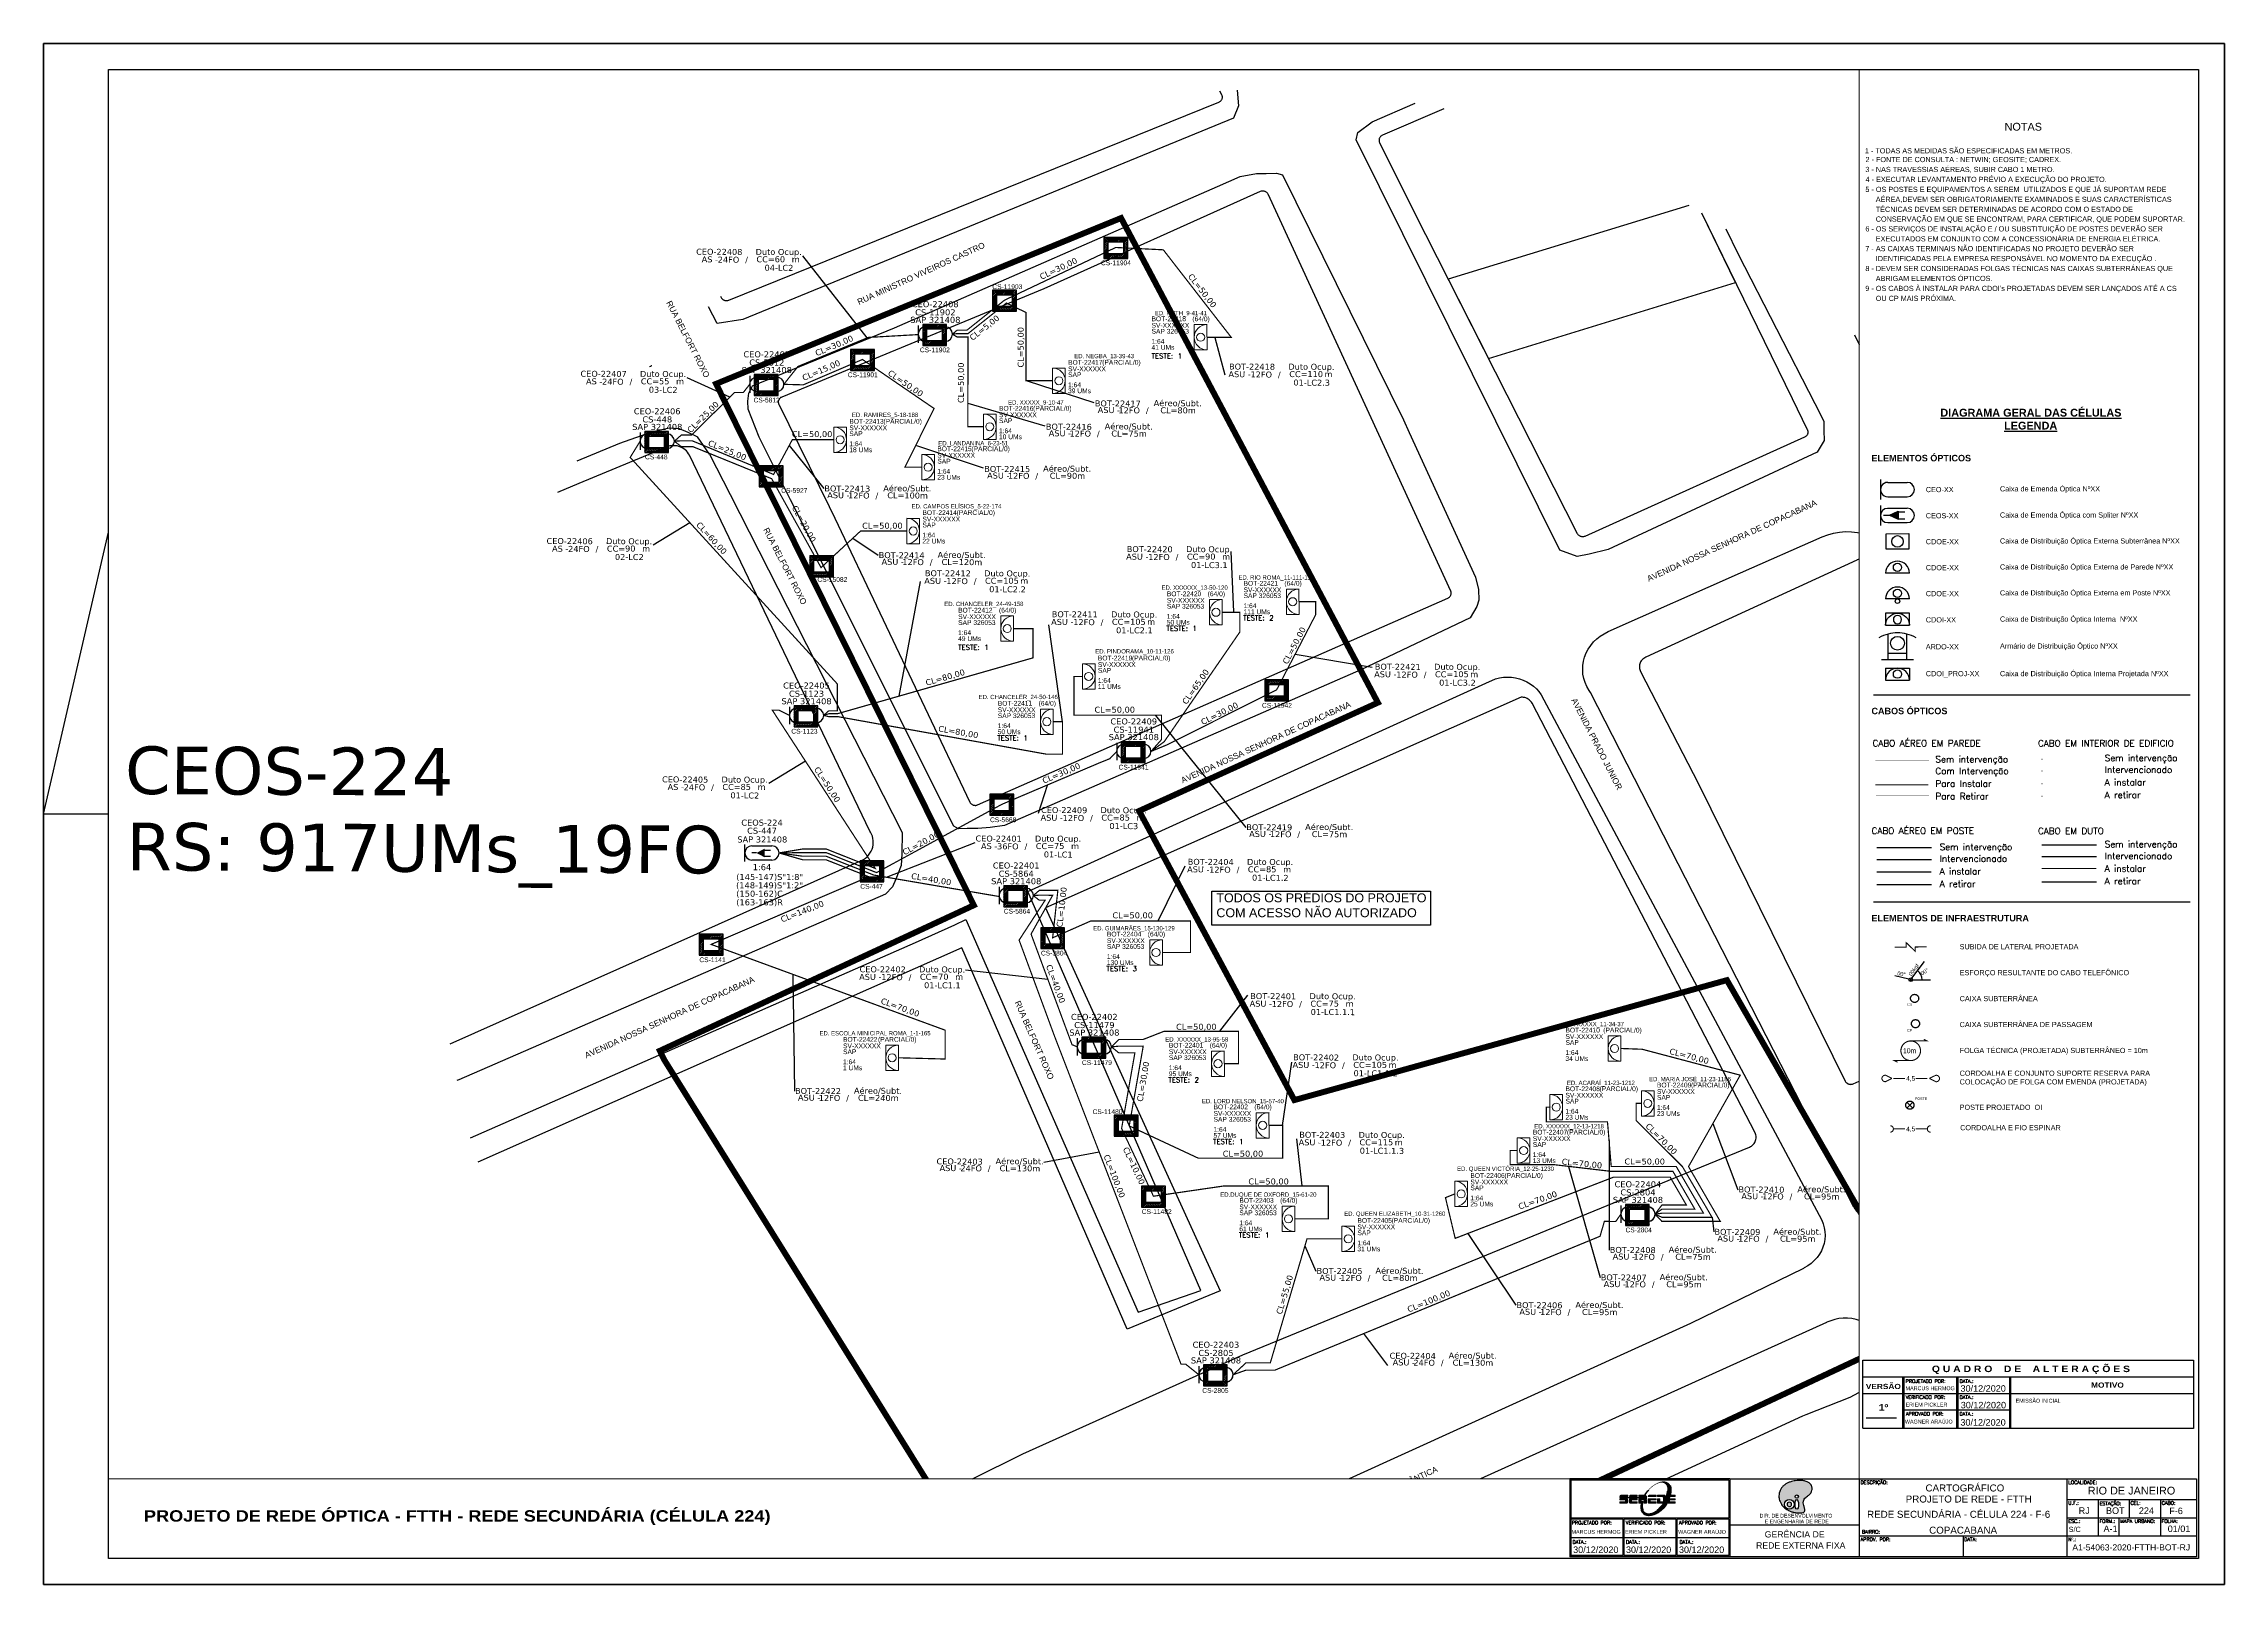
# Paper-space layout 'CT_CEOS-224' of a CAD drawing. Extents: x 0 to 841, y 0 to 594.
# The model-space entities are those that its viewports show. They can reach past a viewport. Long polylines and large blocks are cut down to what shows.
import ezdxf
from ezdxf.enums import TextEntityAlignment as Align

# ---------------------------------------------------------------- set-up
doc = ezdxf.new("R2010")
doc.units = ezdxf.units.DM
doc.header["$LTSCALE"] = 5
doc.header["$MEASUREMENT"] = 0
for name, pattern in [('DIVIDE', [1.25, 0.5, -0.25, 0, -0.25, 0, -0.25]), ('DOT', [0.25, 0, -0.25]), ('PHANTOM2', [1.25, 0.625, -0.125, 0.125, -0.125, 0.125, -0.125])]:
    doc.linetypes.add(name, pattern=pattern)
for name, color, linetype in [('10.0-Cartográfico', 252, 'Continuous'), ('10.1-Caixas Subterrâneas', 5, 'Continuous'), ('20.4-CEOS', 1, 'Continuous'), ('20.5-CEO', 1, 'Continuous'), ('20.8-Legenda', 1, 'Continuous'), ('30.4-Selo', 7, 'Continuous'), ('CAP a instalar', 1, 'Continuous'), ('CDO_INTERIOR', 1, 'Continuous'), ('CDO_POSTE', 1, 'Continuous'), ('celulas gpon', 7, 'Continuous'), ('CEO', 1, 'Continuous'), ('CEO1', 1, 'Continuous'), ('CEOS', 1, 'Continuous'), ('label_cabos', 7, 'Continuous'), ('Legenda', 1, 'Continuous'), ('Segmento de Logradouro Texto', 238, 'Continuous')]:
    doc.layers.add(name, color=color, linetype=linetype)
doc.layers.add("20.0-LEGENDA DOS CDO'S", color=1, linetype='Continuous', lineweight=0)
doc.layers.add('20.1-CDO_INTERIOR', color=1, linetype='Continuous', lineweight=0)
doc.layers.add('EXTRA', color=50, linetype='Continuous', plot=False)
doc.styles.add('ADESK1', font='romans.shx')
doc.styles.add('ARIAL', font='arial.ttf')
doc.styles.add('DIGICADE', font='arial.ttf')
doc.styles.add('HMS', font='', dxfattribs={"height": 0.17})
doc.styles.add('NORMOGRAFO', font='arial.ttf')
doc.styles.add('ROMANS', font='romans.shx')
doc.styles.add('siredit', font='verdana.ttf')
doc.styles.get('HMS').set_extended_font_data('Arial Black')
doc.linetypes.add('FENCELINE1', pattern='A,0.25,-0.1,[133,ltypeshp.shx,S=0.1,R=0,X=-0.1,Y=0],-0.1,1', length=1.45)
doc.dimstyles.new('CC', dxfattribs={"dimtxt": 1, "dimasz": 2, "dimexe": 0.18, "dimexo": 0.0625, "dimgap": 0.09, "dimtad": 0, "dimdec": 0, "dimrnd": 1, "dimzin": 0, "dimdsep": 46, "dimtxsty": 'siredit', "dimblk": 'NONE', "dimcen": 0, "dimse1": 1, "dimse2": 1, "dimsd1": 1, "dimsd2": 1, "dimclrt": 7, "dimadec": 0, "dimazin": 0, "dimtfac": 1, "dimtdec": 0, "dimtofl": 0, "dimtmove": 0, "dimatfit": 3, "dimfxl": 0, "dimtolj": 1, "dimtzin": 0, "dimarcsym": 0})

# ---------------------------------------------------------------- blocks, each defined once
blk = doc.blocks.new('OI')
h = blk.add_hatch(color=40)
edge = h.paths.add_edge_path()
edge.add_spline(control_points=[(4.35, -0.67), (3.92, -0.99), (3.26, -1.5), (2.81, -2.59), (2.9, -3.5), (3.06, -4.27), (3.31, -4.85), (3.37, -5.39), (3.4, -5.88), (3.2, -6.4), (2.54, -6.61), (1.65, -6.63), (0.55, -6.67), (-0.56, -6.42), (-1.61, -6.14), (-2.77, -5.61), (-3.92, -4.77), (-4.89, -3.7), (-5.34, -2.65), (-5.6, -1.94), (-5.85, -0.96), (-5.71, 0.47), (-5.1, 2.02), (-4.14, 3.02), (-3.3, 3.61), (-2.37, 4.16), (-1.36, 4.44), (-0.56, 4.7), (0.79, 4.85), (2.24, 4.97), (3.79, 4.57), (4.67, 4.21), (5.44, 3.65), (5.76, 2.99), (6.03, 2.21), (6.01, 1.46), (5.72, 0.64), (5.31, 0.08), (4.88, -0.38), (4.51, -0.55), (4.35, -0.67)], knot_values=[0, 0, 0, 0, 1.60434, 2.417191, 3.427595, 4.282808, 4.776746, 5.304182, 5.888771, 6.258406, 6.858137, 7.79129, 8.986195, 10.124242, 11.187857, 12.242908, 13.953784, 15.414161, 16.515391, 17.349188, 17.675853, 19.552021, 21.515531, 22.568638, 23.63245, 24.621084, 25.782718, 26.745347, 27.142653, 29.870543, 31.004649, 31.921532, 32.709589, 33.801391, 34.042471, 35.192333, 35.971461, 36.628871, 37.254359, 37.836911, 37.836911, 37.836911, 37.836911], degree=3, periodic=0)
h.paths.add_polyline_path([(1.13, -0.87, -1), (-0.04, -0.87, -1)], flags=16)
edge = h.paths.add_edge_path(flags=16)
edge.add_ellipse((0.56, -3.59), major_axis=(-0.02, 1.71), ratio=0.361305, start_angle=0, end_angle=360)
h.paths.add_polyline_path([(-0.36, -3.62, -1), (-3.8, -3.62, -1)], flags=16)
edge = h.paths.add_edge_path(flags=0)
edge.add_ellipse((-2.08, -3.62), major_axis=(0, 0.885), ratio=0.758294, start_angle=0, end_angle=360)
at = {"color": 40}
for centre, radius in [((-2.08, -3.62), 1.72), ((0.54, -0.87), 0.587)]:
    blk.add_circle(centre, radius, dxfattribs=at)
blk.add_ellipse((-2.08, -3.62), major_axis=(0, 0.885), ratio=0.758294, start_param=-3.141592653589792, end_param=3.141592653589792, dxfattribs=at)
blk.add_ellipse((0.56, -3.59), major_axis=(-0.02, 1.71), ratio=0.361305, dxfattribs=at)
at = {"color": 40, "start_tangent": (-0.800898, -0.598801), "end_tangent": (-0.800898, -0.598801)}
blk.add_spline([(4.35, -0.67), (3.2, -1.78), (2.9, -2.54), (2.92, -3.55), (3.12, -4.38), (3.28, -4.85), (3.37, -5.37), (3.35, -5.95), (3.2, -6.29), (2.66, -6.55), (1.73, -6.63), (0.54, -6.62), (-0.58, -6.41), (-1.6, -6.11), (-2.56, -5.67), (-3.95, -4.67), (-4.89, -3.56), (-5.37, -2.56), (-5.64, -1.78), (-5.72, -1.46), (-5.63, 0.42), (-4.84, 2.22), (-4.13, 2.99), (-3.27, 3.62), (-2.4, 4.09), (-1.3, 4.47), (-0.37, 4.72), (0.02, 4.77), (2.75, 4.8), (3.85, 4.53), (4.69, 4.16), (5.31, 3.68), (5.85, 2.73), (5.93, 2.5), (5.94, 1.35), (5.67, 0.62), (5.29, 0.08), (4.84, -0.36), (4.35, -0.67)], degree=3, dxfattribs=at)
blk = doc.blocks.new('PDO_PRD')
at = {"color": 1}
blk.add_line((2.5, 0), (-2.5, 0), dxfattribs=at)
blk.add_circle((0, 1.19), 0.862, dxfattribs=at)
blk.add_arc((0, 0), 2.5, 0, 180, dxfattribs=at)
blk = doc.blocks.new('PDO_PST')
at = {"color": 1}
blk.add_line((2.5, 0), (-2.5, 0), dxfattribs=at)
for centre, radius in [((0, 1.19), 0.862), ((0, -0.46), 0.463)]:
    blk.add_circle(centre, radius, dxfattribs=at)
blk.add_arc((0, 0), 2.5, 0, 180, dxfattribs=at)
blk = doc.blocks.new('PDO_EDF')
at = {"color": 1}
for p, q in [((-2.5, 0), (-2.5, 2.5)), ((-2.5, 2.5), (2.5, 2.5)), ((2.5, 0), (-2.5, 0)), ((2.5, 2.5), (2.5, 0))]:
    blk.add_line(p, q, dxfattribs=at)
blk.add_circle((0, 1.19), 0.862, dxfattribs=at)
blk.add_arc((0, 0), 2.5, 0, 180, dxfattribs=at)
blk = doc.blocks.new('PDO_CVP')
at = {"color": 1}
blk.add_lwpolyline([(0, 1.62), (0, -1.62), (-4.72, -1.63), (-4.73, 1.61)], close=True, dxfattribs=at)
blk.add_circle((-2.36, -0.01), 1.21, dxfattribs=at)
blk = doc.blocks.new('A$C78986DF3')
at = {"layer": 'CEOS'}
blk.add_hatch(color=1, dxfattribs=at).paths.add_polyline_path([(0.0118, 0.23968), (0.00838, 0.23812), (0.0118, 0.23657)])
for p, q in [((0.0023, 0.1689), (0.12444, 0.1689)), ((0.0023, 0.08904), (0.12444, 0.08904))]:
    blk.add_line(p, q)
at = {"linetype": 'DOT', "ltscale": 0.1}
blk.add_line((0.06717, 0.14411), (0.08827, 0.14411), dxfattribs=at)
at = {"color": 5, "linetype": 'DOT', "ltscale": 0.1}
blk.add_line((0.06717, 0.13958), (0.08827, 0.13958), dxfattribs=at)
at = {"color": 1, "linetype": 'DOT', "ltscale": 0.1}
blk.add_line((0.06717, 0.13473), (0.08827, 0.13473), dxfattribs=at)
at = {"color": 3, "linetype": 'DOT', "ltscale": 0.1}
blk.add_line((0.06717, 0.12987), (0.08827, 0.12987), dxfattribs=at)
at = {"linetype": 'FENCELINE1', "ltscale": 0.05}
blk.add_line((0.00351, 0.10999), (0.02462, 0.10999), dxfattribs=at)
at = {"ltscale": 0.001}
blk.add_line((0.06717, 0.11107), (0.08827, 0.11107), dxfattribs=at)
at = {"color": 5, "linetype": 'FENCELINE1', "ltscale": 0.05}
blk.add_line((0.00351, 0.10546), (0.02462, 0.10546), dxfattribs=at)
at = {"color": 5, "ltscale": 0.001}
blk.add_line((0.06717, 0.10654), (0.08827, 0.10654), dxfattribs=at)
at = {"color": 3, "linetype": 'FENCELINE1', "ltscale": 0.05}
blk.add_line((0.00351, 0.09575), (0.02462, 0.09575), dxfattribs=at)
at = {"color": 3, "ltscale": 0.001}
blk.add_line((0.06717, 0.09683), (0.08827, 0.09683), dxfattribs=at)
at = {"color": 1}
for p, q in [((0.01591, 0.05924), (0.01044, 0.06051)), ((0.0161, 0.05958), (0.01712, 0.05857)), ((0.01711, 0.05958), (0.01611, 0.05857)), ((0.01732, 0.05907), (0.02421, 0.05907))]:
    blk.add_line(p, q, dxfattribs=at)
at = {"color": 1, "lineweight": -2}
blk.add_line((0.01704, 0.05964), (0.02188, 0.06604), dxfattribs=at)
at = {"color": 0, "linetype": 'DIVIDE', "ltscale": 0.05, "const_width": 0.00008}
blk.add_lwpolyline([(0.02365, 0.14357), (0.00301, 0.14357)], dxfattribs=at)
at = {"color": 5, "linetype": 'DIVIDE', "ltscale": 0.05, "const_width": 0.00008}
blk.add_lwpolyline([(0.02385, 0.13901), (0.00301, 0.13901)], dxfattribs=at)
at = {"color": 1, "linetype": 'DIVIDE', "ltscale": 0.05, "const_width": 0.0004}
blk.add_lwpolyline([(0.02345, 0.13425), (0.00301, 0.13425)], dxfattribs=at)
at = {"color": 3, "linetype": 'DIVIDE', "ltscale": 0.05, "const_width": 0.00008}
blk.add_lwpolyline([(0.0032, 0.13009), (0.02365, 0.13009)], dxfattribs=at)
at = {"color": 1, "linetype": 'Continuous', "lineweight": 40, "ltscale": 0.001, "const_width": 0.0004}
blk.add_lwpolyline([(0.06706, 0.10196), (0.08817, 0.10196)], dxfattribs=at)
at = {"color": 1, "linetype": 'FENCELINE1', "ltscale": 0.05, "const_width": 0.0005}
blk.add_lwpolyline([(0.00351, 0.10061), (0.02462, 0.10061)], dxfattribs=at)
at = {"color": 5, "linetype": 'DIVIDE', "const_width": 0.0004}
blk.add_lwpolyline([(0.02278, 0.07173), (0.01838, 0.07168), (0.01838, 0.06996), (0.01484, 0.07341), (0.01484, 0.07168), (0.01044, 0.07163)], dxfattribs=at)
at = {"color": 1, "const_width": 0.00042}
blk.add_lwpolyline([(0.01661, 0.03546, 1.000012), (0.01661, 0.0279, 0.999978)], format="xyb", close=True, dxfattribs=at)
at = {"color": 1, "const_width": 0.000394}
for points in [[(0.01661, 0.03546), (0.02291, 0.03546), (0.02165, 0.03609)], [(0.01661, 0.0279), (0.01031, 0.0279), (0.01157, 0.02727)]]:
    blk.add_lwpolyline(points, dxfattribs=at)
at = {"const_width": 0.0004}
for points in [[(0.00939, 0.021), (0.00701, 0.02221, 1.175638), (0.0069, 0.01977), (0.00939, 0.021)], [(0.02383, 0.02102), (0.02631, 0.01976, 1.175638), (0.02622, 0.0222), (0.02383, 0.02102)], [(0.0087, 0.00277, -1), (0.0087, 0.0003)], [(0.02425, 0.00278, 1), (0.02425, 0.00031)]]:
    blk.add_lwpolyline(points, format="xyb", dxfattribs=at)
for points in [[(0.00996, 0.021), (0.01446, 0.021)], [(0.01854, 0.02101), (0.02304, 0.02101)], [(0.00996, 0.00153), (0.01446, 0.00153)], [(0.01854, 0.00155), (0.02304, 0.00155)]]:
    blk.add_lwpolyline(points, dxfattribs=at)
at = {"color": 1, "linetype": 'PHANTOM2'}
for points in [[(0.0174, 0.01181), (0.01518, 0.0096)], [(0.0174, 0.0096), (0.01518, 0.01181)]]:
    blk.add_lwpolyline(points, dxfattribs=at)
at = {"color": 1}
blk.add_circle((0.01661, 0.05907), 0.000714, dxfattribs=at)
at = {"color": 5, "linetype": 'PHANTOM2'}
for centre in [(0.01811, 0.05187), (0.01846, 0.04212)]:
    blk.add_circle(centre, 0.00157, dxfattribs=at)
at = {"color": 1, "linetype": 'PHANTOM2'}
blk.add_circle((0.01629, 0.01071), 0.00157, dxfattribs=at)
at = {"color": 7, "lineweight": -2}
blk.add_arc((0.01661, 0.05908), 0.00441, 359.96377, 52.87661, dxfattribs=at)
at = {"layer": 'CDO_INTERIOR', "color": 8}
for p, q in [((0.0069, 0.1792), (0.0161, 0.1792)), ((0.0069, 0.1792), (0.0069, 0.1746)), ((0.0161, 0.1792), (0.0161, 0.1746)), ((0.0069, 0.1746), (0.0161, 0.1746))]:
    blk.add_line(p, q, dxfattribs=at)
blk.add_circle((0.0115, 0.1769), 0.00159, dxfattribs=at)
blk.add_arc((0.0115, 0.1746), 0.0046, 0.02759, 180.02759, dxfattribs=at)
at = {"layer": 'CEO', "color": 1}
for p, q in [((0.00497, 0.25191), (0.00496, 0.24417)), ((0.00773, 0.2508), (0.01527, 0.25079)), ((0.00773, 0.24527), (0.01527, 0.24527))]:
    blk.add_line(p, q, dxfattribs=at)
at = {"layer": 'CEO', "color": 1, "linetype": 'Continuous'}
for p, q in [((0.00792, 0.18502), (0.00792, 0.19235)), ((0.00792, 0.18257), (0.00792, 0.18502)), ((0.00792, 0.18502), (0.0115, 0.18502)), ((0.0115, 0.18502), (0.01509, 0.18502)), ((0.01509, 0.18502), (0.01509, 0.19235)), ((0.01509, 0.18257), (0.01509, 0.18502)), ((0.00536, 0.18257), (0.00792, 0.18257)), ((0.00792, 0.18257), (0.0115, 0.18257)), ((0.0115, 0.18257), (0.01509, 0.18257)), ((0.01509, 0.18257), (0.01765, 0.18257))]:
    blk.add_line(p, q, dxfattribs=at)
at = {"layer": 'CEO', "color": 1}
blk.add_circle((0.0115, 0.18878), 0.00267, dxfattribs=at)
for centre, start, end in [((0.00773, 0.24804), 89.95782, 269.95782), ((0.01527, 0.24803), 269.95782, 89.95782)]:
    blk.add_arc(centre, 0.00276, start, end, dxfattribs=at)
at = {"layer": 'CEO', "color": 1, "linetype": 'Continuous'}
for start, end in [(104.36291, 119.75415), (90, 104.36251), (75.63749, 90), (60.24585, 75.63709)]:
    blk.add_arc((0.0115, 0.17836), 0.01444, start, end, dxfattribs=at)
at = {"layer": 'CEOS', "color": 1}
for p, q in [((0.00496, 0.24191), (0.00497, 0.23417)), ((0.00617, 0.23811), (0.00838, 0.23812)), ((0.00772, 0.24081), (0.01526, 0.24082)), ((0.00774, 0.23528), (0.01528, 0.23529))]:
    blk.add_line(p, q, dxfattribs=at)
for points in [[(0.00838, 0.23812), (0.0118, 0.23968)], [(0.00838, 0.23812), (0.0118, 0.23657)], [(0.0118, 0.23968), (0.0118, 0.23657)], [(0.0118, 0.23946), (0.01439, 0.23947)], [(0.0118, 0.23679), (0.0144, 0.2368)]]:
    blk.add_lwpolyline(points, dxfattribs=at)
for centre, start, end in [((0.00773, 0.23804), 90.12295, 270.12295), ((0.01527, 0.23806), 270.12295, 90.12295)]:
    blk.add_arc(centre, 0.00276, start, end, dxfattribs=at)
at = {"layer": 'CDO_INTERIOR', "color": 1, "xscale": -0.0018431999999997, "yscale": 0.0018431999999997, "zscale": 0.0018431999999997}
blk.add_blockref('PDO_EDF', (0.0115, 0.19573), dxfattribs=at)
at = {"layer": 'CDO_POSTE', "color": 1, "xscale": 0.0018431999999997, "yscale": 0.0018431999999997, "zscale": 0.0018431999999997}
for name, p in [('PDO_PRD', (0.0115, 0.21585)), ('PDO_PST', (0.0115, 0.20585))]:
    blk.add_blockref(name, p, dxfattribs=at)
at = {"layer": 'CEO1', "color": 1, "xscale": 0.0018431999999997, "yscale": 0.0018431999999997, "zscale": 0.0018431999999997}
blk.add_blockref('PDO_CVP', (0.01586, 0.22806), dxfattribs=at)
at = {"color": 7, "lineweight": -2, "style": 'NORMOGRAFO'}
for s, rotation, p in [('00°', 348.19171, (0.01135, 0.0609, 0.10822)), ('00kgf', 52.99999, (0.01684, 0.06038, 0.10822)), ('00°', 32.49215, (0.02103, 0.06067, 0.10822))]:
    blk.add_text(s, height=0.0015, rotation=rotation, dxfattribs=at).set_placement(p)
at = {"color": 5, "style": 'ARIAL'}
for s, p in [('CS', (0.01526, 0.04902)), ('CP', (0.01526, 0.03902))]:
    blk.add_text(s, height=0.001, dxfattribs=at).set_placement(p)
at = {"color": 1}
blk.add_text('10m', height=0.00189, dxfattribs=at).set_placement((0.01364, 0.03074))
at = {"style": 'ARIAL'}
for p in [(0.01661, 0.021), (0.01661, 0.00154)]:
    blk.add_text('4,5', height=0.0018, dxfattribs=at).set_placement(p, align=Align.MIDDLE_CENTER)
at = {"color": 1, "style": 'ARIAL'}
blk.add_text('POSTE', height=0.001, dxfattribs=at).set_placement((0.01825, 0.01272))
at = {"linetype": 'ByBlock', "style": 'ARIAL'}
for s, insert, char_height, width, attachment_point in [('\\pi0.02693;{\\fArial|b1|i0|c0|p34;\\H1.5x;\\LDIAGRAMA GERAL DAS CÉLULAS\\P\\pi0.051524;LEGENDA}', (0.00111, 0.27919), 0.002, 0.1232013, 1), ('{\\fArial|b1|i0|c0|p34;ELEMENTOS ÓPTICOS}', (0.00147, 0.26142), 0.0025, 0.1232013, 1), ('CEO-XX', (0.02244, 0.24803), 0.002, 0.0732268, 4), ('Caixa de Emenda Óptica NºXX', (0.05103, 0.24803), 0.002, 0.0732268, 4), ('CEOS-XX', (0.02244, 0.23795), 0.002, 0.0732268, 4), ('Caixa de Emenda Óptica com Spliter NºXX', (0.05103, 0.23795), 0.002, 0.0732268, 4), ('CDOE-XX', (0.02244, 0.22794), 0.002, 0.086699, 4), ('Caixa de Distribuição Óptica Externa Subterrânea NºXX', (0.05103, 0.22794), 0.002, 0.086699, 4), ('CDOE-XX', (0.02244, 0.21792), 0.002, 0.0806851, 4), ('Caixa de Distribuição Óptica Externa de Parede NºXX', (0.05103, 0.21792), 0.002, 0.0806851, 4), ('CDOE-XX', (0.02244, 0.20792), 0.002, 0.0732268, 4), ('Caixa de Distribuição Óptica Externa em Poste NºXX', (0.05103, 0.20792), 0.002, 0.0732268, 4), ('CDOI-XX', (0.02244, 0.19781), 0.002, 0.0732268, 4), ('Caixa de Distribuição Óptica Interna  NºXX', (0.05103, 0.19781), 0.002, 0.0732268, 4), ('ARDO-XX', (0.02244, 0.18743), 0.002, 0.0732268, 4), ('Armário de Distribuição Óptico NºXX', (0.05103, 0.18743), 0.002, 0.0732268, 4), ('CDOI_PROJ-XX', (0.02244, 0.17679), 0.002, 0.0793824, 4), ('Caixa de Distribuição Óptica Interna Projetada NºXX', (0.05103, 0.17679), 0.002, 0.0793824, 4), ('{\\fArial|b1|i0|c0|p34;CABOS ÓPTICOS}', (0.00147, 0.16392), 0.0025, 0.1232013, 1), ('{\\fArial|b1|i0|c0|p34;ELEMENTOS DE INFRAESTRUTURA}', (0.00147, 0.08406), 0.0025, 0.1232013, 1), ('SUBIDA DE LATERAL PROJETADA', (0.03549, 0.0728), 0.002, 0.0732268, 1), ('ESFORÇO RESULTANTE DO CABO TELEFÔNICO ', (0.03549, 0.0628), 0.002, 0.0732268, 1), ('CAIXA SUBTERRÂNEA', (0.03549, 0.0528), 0.002, 0.0732268, 1), ('CAIXA SUBTERRÂNEA DE PASSAGEM', (0.03549, 0.0428), 0.002, 0.0732268, 1), ('FOLGA TÉCNICA (PROJETADA) SUBTERRÂNEO = 10m', (0.03549, 0.0328), 0.002, 0.0919522, 1), ('CORDOALHA E CONJUNTO SUPORTE RESERVA PARA\\PCOLOCAÇÃO DE FOLGA COM EMENDA (PROJETADA)', (0.03549, 0.02403), 0.002, 0.0919522, 1), ('POSTE PROJETADO  OI', (0.03549, 0.0109), 0.002, 0.0732268, 1), ('CORDOALHA E FIO ESPINAR', (0.03567, 0.00303), 0.002, 0.0919522, 1)]:
    blk.add_mtext(s, dxfattribs=dict(at, insert=insert, char_height=char_height, width=width, attachment_point=attachment_point))
at = {"char_height": 0.002489, "attachment_point": 1, "style": 'ADESK1'}
for s, insert, width in [('CABO AÉREO EM PAREDE', (0.0019, 0.15149), 0.0551807), ('CABO EM INTERIOR DE EDIFICIO', (0.06569, 0.15146), 0.0653294), ('Sem intervenção', (0.02613, 0.14532), 0.0551807), ('Sem intervenção', (0.09142, 0.1458), 0.0551807), ('Com Intervenção', (0.02613, 0.14079), 0.0551807), ('Para Instalar', (0.02613, 0.13593), 0.0551807), ('A instalar', (0.09142, 0.13642), 0.0551807), ('Intervencionado', (0.09142, 0.14127), 0.0551807), ('Para Retirar', (0.02613, 0.13108), 0.0551807), ('A retirar', (0.09142, 0.13156), 0.0551807), ('CABO AÉREO EM POSTE', (0.00153, 0.11774), 0.0551807), ('Sem intervenção', (0.02777, 0.11152), 0.0551807), ('CABO EM DUTO', (0.06569, 0.11768), 0.0551807), ('Sem intervenção', (0.09142, 0.11258), 0.0551807), ('A instalar', (0.02777, 0.10213), 0.0551807), ('Intervencionado', (0.02777, 0.10699), 0.0551807), ('A instalar', (0.09142, 0.1032), 0.0551807), ('Intervencionado', (0.09142, 0.10805), 0.0551807), ('A retirar', (0.02777, 0.09728), 0.0551807), ('A retirar', (0.09142, 0.09834), 0.0551807)]:
    blk.add_mtext(s, dxfattribs=dict(at, insert=insert, width=width))
blk = doc.blocks.new('*U37')
at = {"layer": '20.4-CEOS'}
for p, q in [((-4.54, 1.19), (-1.19, 1.19)), ((-1.19, -1.19), (-4.54, -1.19))]:
    blk.add_line(p, q, dxfattribs=at)
for points in [[(-5.73, -1.43), (-5.73, 1.44)], [(-3.79, 0), (-4.59, 0)], [(-2.47, 0.48), (-1.45, 0.48)], [(-2.47, -0.52), (-1.45, -0.52)]]:
    blk.add_lwpolyline(points, dxfattribs=at)
blk.add_lwpolyline([(-3.79, 0, 0, 1.47, 0), (-2.41, 0, 1.47, 1.47, 0)], format="xyseb", dxfattribs=at)
for centre, start, end in [((-4.54, 0), 90, 270), ((-1.19, 0), 270, 90)]:
    blk.add_arc(centre, 1.19, start, end, dxfattribs=at)
at = {"layer": '20.4-CEOS', "color": 7, "style": 'siredit'}
for tag, p in [('LOCAL', (-2.86, 4.24)), ('FID', (-2.86, 5.6)), ('SAP', (-2.81, 2.77)), ('RACIO_SPLITAGEM', (-2.86, -1.88))]:
    blk.add_attdef(tag, text='', height=1.01, dxfattribs=at).set_placement(p, align=Align.TOP_CENTER)
for tag, flags, p in [('ID_ATIVIDADE', 3, (-2.86, -3.58)), ('FATOR', 1, (-2.86, -4.89))]:
    blk.add_attdef(tag, text='', height=1.01, dxfattribs=dict(at, flags=flags)).set_placement(p, align=Align.TOP_CENTER)
at = {"layer": '20.4-CEOS', "color": 7, "style": 'siredit', "flags": 3}
blk.add_attdef('QTDE', (-4.97, -7.12), '', height=1.01, dxfattribs=at)
blk = doc.blocks.new('*U68')
at = {"layer": '20.4-CEOS', "color": 7, "style": 'siredit'}
for tag, p in [('FIBRAS_SPLITTER', (0, 0)), ('FIBRAS_TOP_C', (0, -4.13)), ('RESERVA_FINAIS', (0, -5.46))]:
    blk.add_attdef(tag, p, '', height=1.01, dxfattribs=at)
for tag, p, flags in [('ID_ATIVIDADE', (0, -6.77), 3), ('FATOR', (0, -8.09), 1), ('QTDE', (0, -9.4), 1), ('FID', (0, -10.71), 1)]:
    blk.add_attdef(tag, p, '', height=1.01, dxfattribs=dict(at, flags=flags))
blk = doc.blocks.new('*U72')
at = {"layer": '20.4-CEOS', "color": 7, "style": 'siredit'}
blk.add_attdef('FIBRAS_SPLITTER', (0, 0), '', height=1.01, dxfattribs=at)
for tag, p, flags in [('QTDE', (0, -4.11), 1), ('ID_ATIVIDADE', (0, -1.48), 3), ('FATOR', (0, -2.79), 1), ('FID', (0, -5.42), 1)]:
    blk.add_attdef(tag, p, '', height=1.01, dxfattribs=dict(at, flags=flags))
blk = doc.blocks.new('*X32')
at = {"color": 0, "linetype": 'Continuous'}
for p, q in [((-1.25, 0.34099), (-0.49099, 1.1)), ((-1.25, 0.517767), (-0.667767, 1.1)), ((-1.25, 0.694544), (-0.844544, 1.1)), ((-1.25, 0.87132), (-1.02132, 1.1)), ((-1.25, 1.048097), (-1.198097, 1.1)), ((-1.25, 0.164214), (-0.8035, 0.610714)), ((-1.25, -0.012563), (-0.8035, 0.433937)), ((-1.25, -0.18934), (-0.8035, 0.25716)), ((-1.25, -0.366117), (-0.8035, 0.080383)), ((-0.789214, 0.625), (-0.314214, 1.1)), ((-0.612437, 0.625), (-0.137437, 1.1)), ((-0.43566, 0.625), (0.03934, 1.1)), ((-0.258883, 0.625), (0.216117, 1.1)), ((-0.082107, 0.625), (0.392893, 1.1)), ((0.09467, 0.625), (0.56967, 1.1)), ((0.271447, 0.625), (0.746447, 1.1)), ((0.448223, 0.625), (0.923223, 1.1)), ((0.625, 0.625), (1.1, 1.1)), ((0.801777, 0.625), (1.25, 1.073223)), ((0.8035, 0.449947), (1.25, 0.896447)), ((0.8035, 0.27317), (1.25, 0.71967)), ((0.8035, 0.096393), (1.25, 0.542893)), ((0.8035, -0.080383), (1.25, 0.366117)), ((0.8035, -0.25716), (1.25, 0.18934)), ((0.8035, -0.433937), (1.25, 0.012563)), ((-1.25, -0.542893), (-0.8035, -0.096393)), ((-1.25, -0.71967), (-0.8035, -0.27317)), ((-1.25, -0.896447), (-0.8035, -0.449947)), ((-1.25, -1.073223), (-0.801777, -0.625)), ((-1.1, -1.1), (-0.625, -0.625)), ((-0.923223, -1.1), (-0.448223, -0.625)), ((-0.746447, -1.1), (-0.271447, -0.625)), ((-0.56967, -1.1), (-0.09467, -0.625)), ((-0.392893, -1.1), (0.082107, -0.625)), ((-0.216117, -1.1), (0.258883, -0.625)), ((-0.03934, -1.1), (0.43566, -0.625)), ((0.137437, -1.1), (0.612437, -0.625)), ((0.314214, -1.1), (0.789214, -0.625)), ((0.49099, -1.1), (1.25, -0.34099)), ((0.667767, -1.1), (1.25, -0.517767)), ((0.8035, -0.610714), (1.25, -0.164214)), ((0.844544, -1.1), (1.25, -0.694544)), ((1.02132, -1.1), (1.25, -0.87132)), ((1.198097, -1.1), (1.25, -1.048097))]:
    blk.add_line(p, q, dxfattribs=at)
blk = doc.blocks.new('MANHOLE_MQ')
at = {"color": 0, "linetype": 'Continuous'}
for p, q in [((0.0000062, 0.0000057), (-0.0000063, 0.0000057)), ((-0.0000063, 0.0000057), (-0.0000063, -0.0000053)), ((-0.000004, 0.0000033), (0.000004, 0.0000033)), ((-0.000004, -0.0000029), (-0.000004, 0.0000033)), ((0.000004, 0.0000033), (0.000004, -0.0000029)), ((0.0000062, -0.0000053), (0.0000062, 0.0000057)), ((-0.0000063, -0.0000053), (0.0000062, -0.0000053)), ((0.000004, -0.0000029), (-0.000004, -0.0000029)), ((0.000004, -0.0000029), (0.000004, -0.0000029))]:
    blk.add_line(p, q, dxfattribs=at)
at = {"color": 0, "linetype": 'Continuous', "xscale": 5e-06, "yscale": 5e-06, "zscale": 1e-05}
blk.add_blockref('*X32', (0, 0.0000002), dxfattribs=at)
blk = doc.blocks.new('CDOI_CT_DRT')
at = {"layer": '20.1-CDO_INTERIOR', "color": 8, "lineweight": 18}
blk.add_lwpolyline([(2.13, -2.13), (2.13, 2.12), (0, 2.12), (0, -2.13)], close=True, dxfattribs=at)
blk.add_circle((1.06, 0), 0.68, dxfattribs=at)
blk.add_arc((0, 0), 2.13, 269.9724, 89.9724, dxfattribs=at)
at = {"layer": "20.0-LEGENDA DOS CDO'S", "color": 8, "style": 'ARIAL'}
for tag, p in [('SURVEY', (2.61, 1.6)), ('SAP', (2.61, 0.61)), ('CDO_N', (2.61, 2.69)), ('1:XX', (2.6, -1.08)), ('UMS', (2.6, -2.09))]:
    blk.add_attdef(tag, p, '', height=0.8, rotation=359.9724, dxfattribs=at)
blk.add_attdef('FIBRAS_UTILIZADAS', text='', height=0.8, rotation=359.9724, dxfattribs=at).set_placement((10.32, 2.69), align=Align.CENTER)
blk = doc.blocks.new('Inst CDOI-64')
at = {"layer": '20.1-CDO_INTERIOR', "color": 1, "lineweight": 18}
blk.add_lwpolyline([(-2.12, -2.13), (-2.12, 2.12), (0, 2.12), (0.01, -2.13)], close=True, dxfattribs=at)
blk.add_circle((-1.06, 0), 0.68, dxfattribs=at)
blk.add_arc((0.01, 0), 2.13, 90.0276, 270.0276, dxfattribs=at)
at = {"layer": "20.0-LEGENDA DOS CDO'S"}
for tag, p, style, flags in [('ID_ATIVIDADE', (-9.3, 3.78), 'ARIAL', 3), ('FATOR', (-1.5, 3.78), 'ARIAL', 1), ('QTDE', (-9.18, -3.66), 'DIGICADE', 3)]:
    blk.add_attdef(tag, p, '', height=0.8, rotation=0.118, dxfattribs=dict(at, style=style, flags=flags))
at = {"layer": "20.0-LEGENDA DOS CDO'S", "style": 'ARIAL'}
for tag, p, rotation in [('SAP', (-9.3, 0.61), 359.9724), ('SURVEY', (-9.3, 1.6), 359.9724), ('FID', (-9.3, 2.69), 0.118), ('1:XX', (-9.31, -1.08), 359.9724), ('UMS', (-9.31, -2.09), 359.9724)]:
    blk.add_attdef(tag, p, '', height=0.8, rotation=rotation, dxfattribs=at)
blk.add_attdef('FIBRAS_UTILIZADAS', text='', height=0.8, rotation=359.9724, dxfattribs=at).set_placement((-0.99, 2.69), align=Align.CENTER)
blk = doc.blocks.new('Teste  FTTH')
at = {"color": 0, "lineweight": 0, "style": 'ROMANS'}
for tag, p in [('TESTE', (-2.3, -0.29)), ('QTDE', (0.21, -0.29))]:
    blk.add_attdef(tag, p, '', height=0.48, dxfattribs=at)
for tag, p, flags in [('FID', (-2.23, -1.25), 1), ('FATOR', (-2.23, -2.03), 3), ('ID_ATIVIDADE', (-2.23, -2.72), 3)]:
    blk.add_attdef(tag, p, '', height=0.48, dxfattribs=dict(at, flags=flags))
blk = doc.blocks.new('CDOI_CT_ESQ')
at = {"layer": '20.1-CDO_INTERIOR', "color": 8, "lineweight": 18}
blk.add_lwpolyline([(-2.12, -2.13), (-2.12, 2.12), (0, 2.12), (0.01, -2.13)], close=True, dxfattribs=at)
blk.add_circle((-1.06, 0), 0.68, dxfattribs=at)
blk.add_arc((0.01, 0), 2.13, 90.0276, 270.0276, dxfattribs=at)
at = {"layer": "20.0-LEGENDA DOS CDO'S", "color": 8, "style": 'ARIAL'}
for tag, p in [('SAP', (-9.3, 0.61)), ('CDO_N', (-9.3, 2.69)), ('SURVEY', (-9.3, 1.6)), ('1:XX', (-9.31, -1.08)), ('UMS', (-9.31, -2.09))]:
    blk.add_attdef(tag, p, '', height=0.8, rotation=359.9724, dxfattribs=at)
blk.add_attdef('FIBRAS_UTILIZADAS', text='', height=0.8, rotation=359.9724, dxfattribs=at).set_placement((-1.59, 2.69), align=Align.CENTER)
blk = doc.blocks.new('*U253')
at = {"layer": '20.5-CEO'}
for p, q in [((-1.56, 1.26), (1.8, 1.26)), ((1.8, -1.13), (-1.56, -1.13))]:
    blk.add_line(p, q, dxfattribs=at)
blk.add_lwpolyline([(-2.75, 1.51), (-2.75, -1.38)], dxfattribs=at)
for centre, start, end in [((-1.56, 0.07), 90, 270), ((1.8, 0.07), 270, 90)]:
    blk.add_arc(centre, 1.2, start, end, dxfattribs=at)
at = {"layer": '20.5-CEO', "color": 7, "style": 'siredit'}
for tag, p in [('LOCAL', (0.12, 4.23)), ('FID', (0.11, 5.61)), ('SAP', (0.12, 2.97)), ('FIBRAS_RESERVA', (0.12, -1.94))]:
    blk.add_attdef(tag, text='', height=1.01, dxfattribs=at).set_placement(p, align=Align.TOP_CENTER)
for tag, flags, p in [('ID_ATIVIDADE', 3, (0.11, -3.51)), ('FATOR', 1, (0.11, -4.82))]:
    blk.add_attdef(tag, text='', height=1.01, dxfattribs=dict(at, flags=flags)).set_placement(p, align=Align.TOP_CENTER)
at = {"layer": '20.5-CEO', "color": 7, "style": 'siredit', "flags": 3}
blk.add_attdef('QTDE', (-4.88, -7.06), '', height=1.01, dxfattribs=at)
blk = doc.blocks.new('Inst CB DT OCUP CFOA-SM-AS-80-TS-36')
at = {"layer": 'label_cabos', "color": 0, "style": 'siredit'}
for tag, flags, p in [('ID_ATIVIDADE', 3, (1.31, 2.67)), ('FATOR', 1, (11.56, 2.55))]:
    blk.add_attdef(tag, text='', height=1, rotation=359.69, dxfattribs=dict(at, flags=flags)).set_placement(p, align=Align.MIDDLE_CENTER)
for tag, p in [('TIPO_CABO', (1.76, 0)), ('DESTINO_CABO', (3.13, 1.26)), ('CABO', (4.69, -0.05)), ('/', (7.71, -0.05)), ('LANCE', (10.91, 0)), ('TIPO_CABO', (13.11, 1.24)), ('UND', (15.96, 0)), ('FID', (13.15, -1.41))]:
    blk.add_attdef(tag, text='', height=1, rotation=359.69, dxfattribs=at).set_placement(p, align=Align.MIDDLE_CENTER)
blk.add_attdef('QTDE', (12.43, -0.47), '', height=1, rotation=359.69, dxfattribs=at)
blk = doc.blocks.new('_None')
blk = doc.blocks.new('Inst CB DT OCUP CFOA-SM-ASU-120-S-12')
at = {"layer": 'label_cabos', "color": 0, "style": 'siredit'}
for tag, flags, p in [('ID_ATIVIDADE', 3, (1.31, 2.67)), ('FATOR', 1, (11.56, 2.55))]:
    blk.add_attdef(tag, text='', height=1, rotation=359.69, dxfattribs=dict(at, flags=flags)).set_placement(p, align=Align.MIDDLE_CENTER)
for tag, p in [('TIPO_CABO', (1.26, 0)), ('DESTINO_CABO', (3.13, 1.26)), ('CABO', (4.69, -0.05)), ('/', (7.71, -0.05)), ('LANCE', (10.91, 0)), ('TIPO_CABO', (13.11, 1.24)), ('UND', (15.96, 0)), ('FID', (13.15, -1.41))]:
    blk.add_attdef(tag, text='', height=1, rotation=359.69, dxfattribs=at).set_placement(p, align=Align.MIDDLE_CENTER)
blk.add_attdef('QTDE', (12.43, -0.47), '', height=1, rotation=359.69, dxfattribs=at)
blk = doc.blocks.new('LEGENDA DOS CABOS')
at = {"layer": 'EXTRA', "style": 'siredit'}
for tag, p in [('ID', (4.6, 0.97)), ('XX', (9.03, 0.97))]:
    blk.add_attdef(tag, text='', height=0.48, rotation=359.69, dxfattribs=at).set_placement(p, align=Align.MIDDLE_CENTER)
at = {"layer": 'Legenda', "color": 7, "style": 'siredit'}
for tag, p in [('TIPO_CABO', (1.31, 0)), ('CABO', (4.69, -0.05)), ('/', (6.81, -0.05)), ('METROS', (10.03, -0.05))]:
    blk.add_attdef(tag, text='', height=0.8, rotation=359.69, dxfattribs=at).set_placement(p, align=Align.MIDDLE_CENTER)
blk = doc.blocks.new('Inst CB DT OCUP CFOA-SM-AS-80-TS-24')
at = {"layer": 'label_cabos', "color": 0, "style": 'siredit'}
for tag, flags, p in [('ID_ATIVIDADE', 3, (1.31, 2.67)), ('FATOR', 1, (11.56, 2.55))]:
    blk.add_attdef(tag, text='', height=1, rotation=359.69, dxfattribs=dict(at, flags=flags)).set_placement(p, align=Align.MIDDLE_CENTER)
for tag, p in [('TIPO_CABO', (1.76, 0)), ('DESTINO_CABO', (3.13, 1.26)), ('CABO', (4.69, -0.05)), ('/', (7.71, -0.05)), ('LANCE', (10.91, 0)), ('TIPO_CABO', (13.11, 1.24)), ('UND', (15.96, 0)), ('FID', (13.15, -1.41))]:
    blk.add_attdef(tag, text='', height=1, rotation=359.69, dxfattribs=at).set_placement(p, align=Align.MIDDLE_CENTER)
blk.add_attdef('QTDE', (12.43, -0.47), '', height=1, rotation=359.69, dxfattribs=at)

msp = doc.modelspace()

# ---------------------------------------------------------------- linework, layer by layer
at = {"color": 3}
msp.add_lwpolyline([(26558, -8015.8), (26924.9, -8015.8), (26924.9, -8072.5), (26558, -8072.5)], close=True, dxfattribs=at)
at = {"color": 251}
for points in [[(27244.6, -8543.3), (27244.6, -8572.2)], [(27256.6, -8545.8), (27290.2, -8545.8)], [(27256.6, -8569.7), (27289.8, -8569.7)], [(26536.1, -8812.7), (26536.1, -8841.6)], [(26548.1, -8815.2), (26581.7, -8815.2)], [(26548.1, -8839.1), (26581.3, -8839.1)]]:
    msp.add_lwpolyline(points, dxfattribs=at)
for centre, start, end in [((27256.6, -8557.8), 90, 270), ((27290.2, -8557.8), 268.3302, 90), ((26548.1, -8827.2), 90, 270), ((26581.7, -8827.2), 268.3302, 90)]:
    msp.add_arc(centre, 12, start, end, dxfattribs=at)
at = {"layer": '10.0-Cartográfico'}
for points in [[(26600.6, -6671.1), (26602.6, -6697.4), (26594.3, -6718.2), (25770.2, -7056), (25727.4, -7062.9), (25712.7, -7035)], [(25733, -7016.8), (25734.2, -7019.1), (25734.7, -7020), (25735.3, -7020.8), (25736, -7021.5), (25736.6, -7022.2), (25737.5, -7022.7), (25738.3, -7023.2), (25739.3, -7023.6), (25740.3, -7023.9), (25741.3, -7024.1), (25742.2, -7024.3), (25743.3, -7024.3), (25744.3, -7024.3), (25745.3, -7024.1), (25746.2, -7023.8), (25746.9, -7023.5), (26569.8, -6691.1), (26570.8, -6690.7), (26571.6, -6690.2), (26572.4, -6689.6), (26573.1, -6688.9), (26573.7, -6688.2), (26574.3, -6687.4), (26574.8, -6686.5), (26575.2, -6685.7), (26575.5, -6684.8), (26575.6, -6683.8), (26575.6, -6682.9), (26575.6, -6681.9), (26575.5, -6681), (26575.2, -6680.1), (26574.8, -6679), (26571.5, -6672.5)], [(26826.9, -6724.2), (26899.5, -6692.7)], [(27034.8, -7226.8), (26800.1, -6754.2), (26803, -6742.1), (26826.9, -6724.2)], [(26947.7, -6702.4), (26844.3, -6746.7), (26843.4, -6747.2), (26842.5, -6747.8), (26841.7, -6748.3), (26841, -6749), (26840.4, -6749.8), (26839.8, -6750.6), (26839.4, -6751.4), (26839.1, -6752.3), (26838.8, -6753.2), (26838.6, -6754.1), (26838.6, -6755.1), (26838.6, -6756), (26838.8, -6757), (26839.1, -6757.9), (26839.5, -6758.7)], [(26839.5, -6758.7), (26896.8, -6874.5), (27073, -7221.3)], [(25797.6, -7253.7), (25779.3, -7206.3), (25779.1, -7193), (25780.6, -7179.6), (25786.8, -7167.6), (26025, -7069.7), (26567.4, -6832.5), (26605.7, -6815.7), (26633, -6810.9), (26649, -6810.7), (26666.7, -6810.5), (26676.4, -6813.4), (26879.6, -7224.4), (26889.3, -7245.5)], [(26838.1, -7249.2), (26652.5, -6845.8), (26652, -6845), (26651.5, -6844.2), (26650.9, -6843.4), (26650.1, -6842.8), (26649.4, -6842.2), (26648.6, -6841.6), (26647.7, -6841.2), (26646.7, -6840.9), (26645.7, -6840.6), (26644.7, -6840.4), (26643.7, -6840.3), (26642.7, -6840.4), (26641.6, -6840.6), (26640.6, -6840.7), (26639.3, -6841.3), (26275.7, -7004.5), (25835.7, -7186.2), (25834.7, -7186.7), (25833.8, -7187.1), (25833.1, -7187.8), (25832.4, -7188.4), (25831.7, -7189.1), (25831.2, -7190), (25830.7, -7190.8), (25830.4, -7191.7), (25830.1, -7192.6), (25829.9, -7193.5), (25829.8, -7194.5), (25830, -7195.4), (25830.1, -7196.4), (25830.4, -7197.3), (25830.8, -7198.2)], [(27358.8, -6864.5), (26954.6, -6988.3), (27022.3, -7121.4), (27437.3, -6993.8), (27380.5, -6877.6)], [(27532.9, -7189.3), (27380.5, -6877.6)], [(27420.9, -6903.6), (27441.9, -6946.1), (27570.4, -7197.1)], [(27637.2, -7082), (27675.7, -7162.4), (27681.2, -7170.6), (27687.5, -7178.2), (27694.7, -7185.1), (27702.5, -7191.4), (27711.2, -7196.8), (27720.3, -7201.4), (27729.8, -7204.9), (27739.8, -7207.7), (27748.6, -7209.2)], [(25616.3, -7132.7), (25615.7, -7134.6), (25613.7, -7135.5)], [(25830.8, -7198.2), (25915.3, -7369.7)], [(27570.4, -7197.1), (27585.5, -7226.5), (27585.7, -7242.3), (27585.9, -7259), (27574.1, -7278.7), (27223.5, -7442), (27191.5, -7449.8), (27171.4, -7453.8), (27142.2, -7443), (27034.8, -7226.8)], [(27073, -7221.3), (27171.5, -7415.1), (27172, -7415.9), (27172.6, -7416.7), (27173.2, -7417.4), (27174, -7418.1), (27174.8, -7418.7), (27175.7, -7419.1), (27176.6, -7419.6), (27177.5, -7419.9), (27178.5, -7420.1), (27179.5, -7420.2), (27180.6, -7420.2), (27181.6, -7420.2), (27182.6, -7420), (27183.6, -7419.7), (27184.7, -7419.4), (27553.6, -7252.9), (27554.5, -7252.6), (27555.3, -7252), (27556.1, -7251.4), (27556.8, -7250.6), (27557.4, -7249.9), (27557.9, -7249.1), (27558.4, -7248.3), (27558.7, -7247.4), (27559, -7246.5), (27559, -7245.5), (27559, -7244.6), (27559, -7243.6), (27558.8, -7242.7), (27558.5, -7241.8), (27558.2, -7241.1), (27532.9, -7189.3)], [(25492.5, -7293.1), (25564.2, -7263.8), (25619.4, -7243.7), (25646.6, -7238.1), (25663.8, -7239.2), (25678.2, -7245), (25694.1, -7252.8)], [(26889.3, -7245.5), (27000.7, -7488.5), (27005.8, -7509.3), (27006, -7527.1), (27002.9, -7537.5), (26991.9, -7557), (26808.3, -7643.8), (26209.9, -7905.4), (26185.8, -7908.7), (26164.9, -7910.4), (26147.3, -7910.6), (26132.8, -7910.8), (26124.7, -7906.4), (25850.3, -7358.9)], [(25915.3, -7369.7), (25925.1, -7389.5), (26151.5, -7866.1), (26151.9, -7867), (26152.5, -7867.8), (26153.1, -7868.5), (26153.9, -7869.1), (26154.7, -7869.7), (26155.5, -7870.3), (26156.4, -7870.7), (26157.3, -7871.1), (26158.3, -7871.3), (26159.4, -7871.4), (26160.4, -7871.5), (26161.4, -7871.5), (26162.4, -7871.3), (26163.4, -7871.1), (26164.6, -7870.6), (26954.3, -7523.5), (26955.1, -7523.1), (26956, -7522.5), (26956.8, -7522), (26957.4, -7521.2), (26958.1, -7520.5), (26958.6, -7519.7), (26959.1, -7518.9), (26959.4, -7518), (26959.6, -7517.1), (26959.8, -7516.1), (26959.8, -7515.2), (26959.7, -7514.3), (26959.6, -7513.3), (26959.3, -7512.4), (26959, -7511.8), (26838.1, -7249.2)], [(25714.4, -7353.7), (25680.8, -7283.8), (25679.4, -7281.3), (25677.7, -7278.9), (25675.8, -7276.7), (25673.6, -7274.7), (25671.3, -7272.9), (25668.7, -7271.4), (25666, -7270.1), (25663.1, -7269), (25660.1, -7268.3), (25657.1, -7267.9), (25654, -7267.8), (25651, -7267.9), (25648, -7268.3), (25645, -7269), (25642.3, -7270), (25494.9, -7331.5)], [(25714.6, -7281.8), (25694.1, -7252.8)], [(25714.6, -7281.8), (25749.2, -7349.8)], [(25850.3, -7358.9), (25797.6, -7253.7)], [(25279.3, -8272), (25973, -7962.5), (25976.2, -7960.2), (25979.1, -7957.7), (25981.6, -7954.9), (25983.8, -7951.8), (25985.8, -7948.5), (25987.4, -7945.2), (25988.5, -7941.6), (25989.2, -7937.9), (25989.5, -7934.2), (25989.4, -7930.5), (25988.9, -7926.9), (25988, -7923.3), (25986.5, -7919.8), (25984.8, -7916.5), (25983.7, -7914.7), (25714.4, -7353.7)], [(25749.2, -7349.8), (26037.9, -7916.8), (26037.2, -7952.8), (26036.3, -7972.4), (26027.2, -7995.4), (26021.5, -8008.5), (26009.9, -8020.6), (25293.5, -8332.2), (25290.3, -8333.4)], [(25494.9, -7331.5), (25459, -7346.5)], [(27662.3, -8569.7), (27656.3, -8566.3), (27650.6, -8562.3), (27645.4, -8557.8), (27640.8, -8552.7), (27636.7, -8547.3), (27635.8, -8545.9), (27193.6, -7681.9), (27191.3, -7678.5), (27187.6, -7672), (27184.6, -7665.4), (27182.4, -7658.3), (27181, -7651.2), (27180.6, -7644), (27180.8, -7636.8), (27181.8, -7629.5), (27183.8, -7622.5), (27186.4, -7615.7), (27189.8, -7609.2), (27194, -7603), (27198.8, -7597.3), (27204.2, -7592.1), (27210.2, -7587.4), (27216.7, -7583.4), (27223.6, -7579.9), (27445.8, -7481.3), (27582.5, -7420.8), (27592, -7417.2), (27601.7, -7414.6), (27611.7, -7412.8), (27621.9, -7412.1), (27632.1, -7412.3), (27642.2, -7413.6), (27652.2, -7415.8), (27661.8, -7418.9)], [(27277.6, -7646.7), (27375, -7835.3), (27621.5, -8334.4), (27622, -8335.3), (27622.6, -8336), (27623.2, -8336.8), (27624, -8337.5), (27624.8, -8338.1), (27625.7, -8338.5), (27626.6, -8339), (27627.6, -8339.3), (27628.5, -8339.6), (27629.5, -8339.7), (27630.6, -8339.8), (27631.6, -8339.6), (27632.5, -8339.5), (27633.6, -8339.3), (27634.6, -8338.9), (28022.3, -8173.1)], [(27660.8, -7461.3), (27659.1, -7460.3), (27657.2, -7459.4), (27655.3, -7458.8), (27653.4, -7458.3), (27651.3, -7458.1), (27649.3, -7458), (27647.2, -7458.1), (27645.3, -7458.4), (27643.2, -7458.9), (27641.4, -7459.6), (27640.8, -7459.8), (27286.6, -7622.7), (27284.7, -7623.7), (27283.1, -7624.8), (27281.5, -7626), (27280.2, -7627.3), (27278.9, -7628.9), (27277.9, -7630.5), (27277, -7632.2), (27276.4, -7634), (27276, -7635.9), (27275.7, -7637.8), (27275.7, -7639.7), (27275.9, -7641.6), (27276.3, -7643.4), (27276.9, -7645.2), (27277.6, -7646.7)], [(25313.3, -8429.5), (26060.6, -8101.6), (26126.3, -8071.8), (26145.1, -8063.1), (26434.2, -8722.2), (26539.6, -8685.8), (26248.9, -8016.1), (26511.1, -7897), (27024.1, -7663.4), (27027.9, -7661.7), (27034.2, -7659.3), (27040.8, -7657.6), (27047.5, -7656.6), (27054.2, -7656.2), (27061.1, -7656.5), (27067.8, -7657.5), (27074.4, -7659), (27080.7, -7661.2), (27086.8, -7664), (27092.5, -7667.4), (27097.8, -7671.3), (27102.8, -7675.8), (27107, -7680.6), (27110.8, -7685.9), (27582.1, -8567.9), (27584.6, -8574.1), (27586.3, -8580.5), (27587.4, -8587), (27587.7, -8593.6), (27587.2, -8600.2), (27586, -8606.7), (27584, -8613.1), (27581.4, -8619.3), (27578.1, -8625.1), (27574.1, -8630.6), (27569.5, -8635.7), (27564.4, -8640.3), (27558.8, -8644.4), (27552.7, -8647.9), (27551.4, -8648.7), (27361.8, -8741.4), (26489, -9138.3)], [(25820.2, -9170.2), (26240.3, -8959.8), (26609.8, -8794), (27460.6, -8445.2), (27462.4, -8444.3), (27464, -8443.3), (27465.6, -8442.1), (27467, -8440.7), (27468.3, -8439.2), (27469.4, -8437.6), (27470.3, -8435.9), (27470.9, -8434.1), (27471.5, -8432.3), (27471.8, -8430.4), (27471.8, -8428.5), (27471.7, -8426.6), (27471.4, -8424.8), (27470.8, -8423), (27469.9, -8421), (27095.5, -7700.2), (27094.5, -7698.5), (27093.3, -7697), (27092, -7695.6), (27090.5, -7694.3), (27088.9, -7693.1), (27087.2, -7692.1), (27085.3, -7691.3), (27083.4, -7690.7), (27081.4, -7690.3), (27079.4, -7690), (27077.3, -7690), (26278.6, -8043.4), (26571.7, -8686.6), (26415.8, -8750.9), (26138.1, -8110.4), (25325.4, -8470.5)], [(27197.2, -9059), (27550, -8896.1), (27555.7, -8893.7), (27629.4, -8865.1), (27644, -8856.9), (27657.5, -8847.5), (27669.9, -8836.8)], [(27665, -8746.4), (27659.2, -8742.5), (27652.9, -8739.2), (27646.3, -8736.4), (27639.5, -8734.4), (27632.5, -8733), (27625.3, -8732.4), (27618.1, -8732.4), (27610.9, -8733), (27603.9, -8734.4), (27597, -8736.5), (27590.4, -8739.2), (27589.8, -8739.4), (26893.1, -9054.4)]]:
    msp.add_lwpolyline(points, dxfattribs=at)
at = {"layer": 'CAP a instalar', "ltscale": 5, "const_width": 2}
for points in [[(26549.7, -7085.8), (26590.4, -7085.8), (26476.4, -6939), (26396.6, -6935.1), (26209.7, -7023.6), (26146.6, -7074), (26130.1, -7074), (26122.4, -7080.6)], [(25839.5, -7164.4), (25863, -7134.8), (25981, -7086.1), (26064.9, -7081.3)], [(25655.5, -7260.3), (25667, -7250), (25684.2, -7250), (25756.7, -7178.4), (25771.3, -7178.4), (25782, -7164.8)], [(25906.2, -7720.3), (25914.7, -7712.8), (25929.2, -7712.8), (25929.2, -7667.8), (25581.3, -7287.5), (25598, -7260.3), (25598, -7260.3)], [(26455.7, -7781), (26481.2, -7770.5), (26666.6, -7677.8), (26732.3, -7551.4), (26732.3, -7529.7), (26704.3, -7529.7)], [(25906.2, -7720.6), (25914.7, -7717.7), (25929.4, -7717.7), (26257.5, -7624), (26257.5, -7574.8), (26225, -7574.8)], [(26455.7, -7781), (26477.9, -7764.7), (26604.9, -7580.6), (26604.9, -7547.4), (26575.5, -7547.4)], [(25831.2, -7951.4), (25871.1, -7944.7), (25910.3, -7944.7), (25992.7, -7977.4), (25819.9, -7711.7), (25830.9, -7711.7), (25848.7, -7720.6)], [(25906.2, -7720.6), (25914.7, -7722.6), (25930, -7722.6), (26280.2, -7785.6), (26307.1, -7785.6), (26307.1, -7731.1), (26291.6, -7731.1)], [(25831.2, -7951.4), (25871.1, -7950.8), (25910.3, -7950.8), (25995, -7984.4), (26205.1, -7869.9), (26369.4, -7800.1), (26386.7, -7793.1), (26398.2, -7781)], [(25831.2, -7951.4), (25871.1, -7956.9), (25910.3, -7956.9), (25990.2, -7988.5), (26140.1, -8014.1), (26181.9, -8021.3), (26200.8, -8024.5)], [(26258.3, -8022.7), (26268.5, -8014), (26299.4, -8014), (26290.6, -8093.8), (26354.6, -8065.6), (26522, -8065.6), (26522, -8118.5), (26474.8, -8118.5)], [(26332, -8276.9), (26323.2, -8273.2), (26254.4, -8087.5), (26290.7, -8022.4), (26268, -8022.3), (26258.1, -8022.9)], [(26578.8, -8305.1), (26602.6, -8305.1), (26602.6, -8250.7), (26477.8, -8250.7), (26442.7, -8264.4), (26401.7, -8264.4), (26389.5, -8276.9)], [(26653.8, -8408.6), (26676.8, -8408.6), (26676.8, -8463.7), (26535.1, -8463.7), (26419.2, -8409.6), (26442.7, -8275.7), (26401.7, -8275.7), (26389.5, -8276.9)], [(26697.1, -8565.5), (26753.6, -8565.5), (26753.6, -8510.3), (26578.7, -8510.3), (26459.9, -8527.6), (26406.4, -8413.9), (26428.7, -8287), (26401.7, -8287), (26389.5, -8276.9)]]:
    msp.add_lwpolyline(points, dxfattribs=at)
at = {"layer": 'CAP a instalar', "color": 8, "linetype": 'FENCELINE1', "ltscale": 5, "const_width": 2}
for points in [[(26122.4, -7080.6), (26130.1, -7079.7), (26148.5, -7079.7), (26213, -7028.3), (26245.8, -7044.2), (26245.8, -7158.8), (26290.5, -7158.8)], [(26122.4, -7080.6), (26130.1, -7085.3), (26148.5, -7085.3), (26148.2, -7236), (26174.5, -7236)], [(26070.9, -7303.9), (26042.5, -7303.9), (26091.6, -7205.4), (25971.3, -7123.1), (25871.8, -7165.7), (25839.5, -7164.8)], [(25655.5, -7260.3), (25667, -7259.6), (25685.5, -7259.6), (25822.1, -7316.1), (25853.5, -7257.8), (25923.2, -7257.8)], [(26045.9, -7411), (25968.3, -7410.9), (25901.8, -7472.4), (25818.8, -7323.2), (25686.2, -7269.3), (25667, -7269.3), (25655.5, -7260.3)], [(26455.7, -7781), (26473.4, -7761.1), (26473.4, -7720), (26326.4, -7720), (26326.4, -7655.1), (26340.5, -7655.1)], [(25831.2, -7951.4), (25871.1, -7962.9), (25910.3, -7962.9), (25981.9, -7991.3), (25717.2, -8104.9), (26110.2, -8248.9), (26110.2, -8297.3), (26031.7, -8295.2)], [(26258.1, -8022.9), (26268, -8030.6), (26278.1, -8030.6), (26234.3, -8097.7), (26293.9, -8259.3), (26506.2, -8809.5), (26513.9, -8809.4), (26536.1, -8827.2)], [(27302.1, -8557.8), (27313.5, -8569.8), (27411.6, -8569.8), (27358.3, -8477.8), (27445.1, -8324.4), (27280.5, -8280.9), (27244.8, -8279.6)], [(27302.1, -8557.8), (27313.5, -8556.1), (27383.4, -8556.1), (27337.7, -8477.8), (27228.5, -8477.8), (27222.2, -8402.6), (27119.5, -8402.6), (27119.5, -8378.1), (27125.6, -8378.1), (27125.6, -8378.2)], [(27302.1, -8557.8), (27313.5, -8562.9), (27397.7, -8562.9), (27348, -8477.8), (27270.4, -8400.3), (27270.4, -8371.8), (27279.2, -8371.8)], [(27302.1, -8557.8), (27313.5, -8549.3), (27368.9, -8549.3), (27332.1, -8485.9), (27228.7, -8485.9), (27132.5, -8474.6), (27058.8, -8474.6), (27058.8, -8450.9), (27070.8, -8450.9), (27070.8, -8450.9)], [(27302.1, -8557.8), (27313.5, -8542.4), (27354.7, -8542.4), (27327.4, -8495.5), (27232.6, -8495.5), (26966.5, -8598.3), (26950.2, -8530), (26965.9, -8523.7)], [(26593.6, -8827.2), (26615.3, -8819.5), (26663.8, -8819.5), (27209.7, -8594.8), (27217, -8569.8), (27236.1, -8570), (27244.6, -8557.8)], [(26593.6, -8827.2), (26615.3, -8807.2), (26656.1, -8807.2), (26717.7, -8599.1), (26776.3, -8599.1)]]:
    msp.add_lwpolyline(points, dxfattribs=at)
at = {"layer": 'celulas gpon', "color": 116, "linetype": 'Continuous', "lineweight": 200, "const_width": 10}
msp.add_lwpolyline([(27422.7, -8164.9), (27758, -8747.6), (26334.8, -9414.1), (25638.5, -8298.7), (25631.1, -8283.5), (26158.3, -8039.2), (25725.5, -7164), (26405.5, -6885.7), (26836.7, -7699.1), (26435.8, -7880.9), (26696.5, -8366.2), (27422.7, -8164.9)], dxfattribs=at)

# ---------------------------------------------------------------- block references
at = {"color": 0, "lineweight": 0, "xscale": 10, "yscale": 10, "zscale": 10}
for p, values in [((26549.7, -7085.8), {'FIBRAS_UTILIZADAS': '(64/0)', 'SURVEY': 'SV-XXXXXX', 'SAP': 'SAP 326053', '1:XX': '1:64', 'UMS': '41 UMs', 'FID': 'BOT-22418'}), ((26704.2, -7529.7), {'FIBRAS_UTILIZADAS': '(64/0)', 'SURVEY': 'SV-XXXXXX', 'SAP': 'SAP 326053', '1:XX': '1:64', 'UMS': '111 UMs', 'FID': 'BOT-22421'}), ((26225, -7574.8), {'FIBRAS_UTILIZADAS': '(64/0)', 'SURVEY': 'SV-XXXXXX', 'SAP': 'SAP 326053', '1:XX': '1:64', 'UMS': '49 UMs', 'FID': 'BOT-22412'}), ((26575.4, -7547.4), {'FIBRAS_UTILIZADAS': '(64/0)', 'SURVEY': 'SV-XXXXXX', 'SAP': 'SAP 326053', '1:XX': '1:64', 'UMS': '50 UMs', 'FID': 'BOT-22420'}), ((26291.5, -7731.1), {'FIBRAS_UTILIZADAS': '(64/0)', 'SURVEY': 'SV-XXXXXX', 'SAP': 'SAP 326053', '1:XX': '1:64', 'UMS': '50 UMs', 'FID': 'BOT-22411'}), ((26474.8, -8118.5), {'FIBRAS_UTILIZADAS': '(64/0)', 'SURVEY': 'SV-XXXXXX', 'SAP': 'SAP 326053', '1:XX': '1:64', 'UMS': '130 UMs', 'FID': 'BOT-22404'}), ((26578.8, -8305.1), {'FIBRAS_UTILIZADAS': '(64/0)', 'SURVEY': 'SV-XXXXXX', 'SAP': 'SAP 326053', '1:XX': '1:64', 'UMS': '95 UMs', 'FID': 'BOT-22401'}), ((26653.8, -8408.6), {'FIBRAS_UTILIZADAS': '(64/0)', 'SURVEY': 'SV-XXXXXX', 'SAP': 'SAP 326053', '1:XX': '1:64', 'UMS': '57 UMs', 'FID': 'BOT-22402'}), ((26697.1, -8565.5), {'FIBRAS_UTILIZADAS': '(64/0)', 'SURVEY': 'SV-XXXXXX', 'SAP': 'SAP 326053', '1:XX': '1:64', 'UMS': '61 UMs', 'FID': 'BOT-22403'})]:
    msp.add_blockref('Inst CDOI-64', p, dxfattribs=at).add_auto_attribs(values)
at = {"layer": '10.1-Caixas Subterrâneas', "color": 30, "xscale": 3197875.543111582, "yscale": 3197875.543111582, "zscale": 3197875.543111582}
for p, rotation in [((26396.6, -6935.1), 180.0000000000629), ((26209.7, -7023.6), 180.0000000000629), ((26092.4, -7081.2), 180.000000000063), ((25971.3, -7123.1), 180.0000000000631), ((25809.5, -7165.5), 180.0000000000627), ((25625.5, -7260.9), 180.0000000000628), ((25817.9, -7318.8), 180.0000000000629), ((25902.5, -7469.5), 180.0000000000629), ((26666.6, -7677.8), 180.0000000000628), ((25876.2, -7721.3), 180.0000000000628), ((26425.7, -7781.6), 180.0000000000628), ((26205.1, -7869.9), 180.000000000063), ((25987.3, -7981.7), 180.0000000000631), ((26228.3, -8023.4), 180.000000000063), ((25717.2, -8104.9), 180.000000000063), ((26290.6, -8093.8), 180.0000000000629), ((26359.5, -8277.5), 180.0000000000629), ((26413.9, -8408.4), 180.0000000000628), ((26459.9, -8527.6), 180.0000000000628), ((27272.2, -8558.4), 180.0000000000628), ((26563.7, -8827.8), 180.0000000000628)]:
    msp.add_blockref('MANHOLE_MQ', p, dxfattribs=dict(at, rotation=rotation))
at = {"layer": "20.0-LEGENDA DOS CDO'S", "lineweight": 0, "xscale": 17.50499999999992, "yscale": 17.50499999999992, "zscale": 17.50499999999992, "rotation": 0.004078562105398201}
for p, values in [((26497, -7116.4), {'TESTE': 'TESTE:', 'QTDE': '1'}), ((26521.9, -7573.7), {'TESTE': 'TESTE:', 'QTDE': '1'}), ((26650.7, -7556), {'TESTE': 'TESTE:', 'QTDE': '2'}), ((26172.3, -7605.4), {'TESTE': 'TESTE:', 'QTDE': '1'}), ((26238, -7757.4), {'TESTE': 'TESTE:', 'QTDE': '1'}), ((26421.2, -8144.8), {'TESTE': 'TESTE:', 'QTDE': '3'}), ((26525.3, -8331.4), {'TESTE': 'TESTE:', 'QTDE': '2'}), ((26600.2, -8434.9), {'TESTE': 'TESTE:', 'QTDE': '1'}), ((26643.5, -8591.8), {'TESTE': 'TESTE:', 'QTDE': '1'})]:
    msp.add_blockref('Teste  FTTH', p, dxfattribs=at).add_auto_attribs(values)
at = {"layer": '20.1-CDO_INTERIOR', "xscale": 10, "yscale": 10, "zscale": 10}
for name, p, values in [('CDOI_CT_DRT', (26290.5, -7158.8), {'CDO_N': 'BOT-22417', 'FIBRAS_UTILIZADAS': '        (PARCIAL/0)', 'SURVEY': 'SV-XXXXXX', 'SAP': 'SAP', '1:XX': '1:64', 'UMS': '39 UMs'}), ('CDOI_CT_DRT', (26174.5, -7236), {'CDO_N': 'BOT-22416', 'FIBRAS_UTILIZADAS': '        (PARCIAL/0)', 'SURVEY': 'SV-XXXXXX', 'SAP': 'SAP', '1:XX': '1:64', 'UMS': '10 UMs'}), ('CDOI_CT_DRT', (25923.2, -7257.8), {'CDO_N': 'BOT-22413', 'FIBRAS_UTILIZADAS': '        (PARCIAL/0)', 'SURVEY': 'SV-XXXXXX', 'SAP': 'SAP', '1:XX': '1:64', 'UMS': '18 UMs'}), ('CDOI_CT_DRT', (26070.9, -7303.9), {'CDO_N': 'BOT-22415', 'FIBRAS_UTILIZADAS': '        (PARCIAL/0)', 'SURVEY': 'SV-XXXXXX', 'SAP': 'SAP', '1:XX': '1:64', 'UMS': '23 UMs'}), ('CDOI_CT_DRT', (26045.9, -7411), {'CDO_N': 'BOT-22414', 'FIBRAS_UTILIZADAS': '        (PARCIAL/0)', 'SURVEY': 'SV-XXXXXX', 'SAP': 'SAP', '1:XX': '1:64', 'UMS': '22 UMs'}), ('CDOI_CT_DRT', (26340.5, -7655.1), {'CDO_N': 'BOT-22419', 'FIBRAS_UTILIZADAS': '        (PARCIAL/0)', 'SURVEY': 'SV-XXXXXX', 'SAP': 'SAP', '1:XX': '1:64', 'UMS': '11 UMs'}), ('CDOI_CT_ESQ', (26031.7, -8295.2), {'CDO_N': 'BOT-22422', 'FIBRAS_UTILIZADAS': '         (PARCIAL/0)', 'SURVEY': 'SV-XXXXXX', 'SAP': 'SAP', '1:XX': '1:64', 'UMS': '1 UMs'}), ('CDOI_CT_ESQ', (27244.7, -8279.6), {'CDO_N': 'BOT-22410', 'FIBRAS_UTILIZADAS': '            (PARCIAL/0)', 'SURVEY': 'SV-XXXXXX', 'SAP': 'SAP', '1:XX': '1:64', 'UMS': '34 UMs'}), ('CDOI_CT_DRT', (27125.6, -8378.1), {'CDO_N': 'BOT-22408', 'FIBRAS_UTILIZADAS': '        (PARCIAL/0)', 'SURVEY': 'SV-XXXXXX', 'SAP': 'SAP', '1:XX': '1:64', 'UMS': '23 UMs'}), ('CDOI_CT_DRT', (27279.2, -8371.8), {'CDO_N': 'BOT-22409', 'FIBRAS_UTILIZADAS': '        (PARCIAL/0)', 'SURVEY': 'SV-XXXXXX', 'SAP': 'SAP', '1:XX': '1:64', 'UMS': '23 UMs'}), ('CDOI_CT_DRT', (27070.8, -8450.9), {'CDO_N': 'BOT-22407', 'FIBRAS_UTILIZADAS': '        (PARCIAL/0)', 'SURVEY': 'SV-XXXXXX', 'SAP': 'SAP', '1:XX': '1:64', 'UMS': '13 UMs'}), ('CDOI_CT_DRT', (26965.9, -8523.7), {'CDO_N': 'BOT-22406', 'FIBRAS_UTILIZADAS': '        (PARCIAL/0)', 'SURVEY': 'SV-XXXXXX', 'SAP': 'SAP', '1:XX': '1:64', 'UMS': '25 UMs'}), ('CDOI_CT_DRT', (26776.3, -8599.1), {'CDO_N': 'BOT-22405', 'FIBRAS_UTILIZADAS': '        (PARCIAL/0)', 'SURVEY': 'SV-XXXXXX', 'SAP': 'SAP', '1:XX': '1:64', 'UMS': '31 UMs'})]:
    msp.add_blockref(name, p, dxfattribs=at).add_auto_attribs(values)
at = {"layer": '20.4-CEOS', "lineweight": 0, "xscale": 10, "yscale": 10, "zscale": 10}
msp.add_blockref('*U37', (25831.2, -7951.4), dxfattribs=at).add_auto_attribs({'FID': 'CEOS-224', 'LOCAL': 'CS-447', 'SAP': 'SAP 321408', 'RACIO_SPLITAGEM': '1:64'})
at = {"layer": '20.4-CEOS', "color": 0, "lineweight": 0, "xscale": 10, "yscale": 10, "zscale": 10}
msp.add_blockref('*U72', (25759.1, -8010.8), dxfattribs=at).add_auto_attribs({'FIBRAS_SPLITTER': '(148-149)S"1:2"'})
at = {"layer": '20.4-CEOS', "color": 0, "lineweight": 0}
ref = msp.add_blockref('*U68', (25759.4, -7996.8), dxfattribs=dict(at, xscale=10, yscale=10, zscale=10))
ref.add_attrib('FIBRAS_SPLITTER', '(145-147)S"1:8"', (25759.4, -7996.8), dxfattribs={"color": 7, "height": 10.097, "style": 'siredit'})
ref.add_attrib('FIBRAS_TOP_C', '(150-162)C', (25759.4, -8024.8), dxfattribs={"color": 7, "height": 10.1, "style": 'siredit'})
ref.add_attrib('RESERVA_FINAIS', '(163-163)R', (25759.4, -8039.3), dxfattribs={"color": 7, "height": 10.1, "style": 'siredit'})
at = {"layer": '20.5-CEO', "color": 0, "lineweight": 0}
ref = msp.add_blockref('*U253', (26092.4, -7081.2), dxfattribs=dict(at, xscale=10, yscale=10, zscale=10))
ref.add_attrib('LOCAL', 'CS-11902', dxfattribs={"color": 7, "height": 10.14, "style": 'siredit'}).set_placement((26093.7, -7038.9), align=Align.TOP_CENTER)
ref.add_attrib('SAP', 'SAP 321408', dxfattribs={"color": 7, "height": 10.14, "style": 'siredit'}).set_placement((26093.7, -7051.5), align=Align.TOP_CENTER)
ref.add_attrib('FID', 'CEO-22408', dxfattribs={"layer": '20.4-CEOS', "color": 7, "height": 10.1, "style": 'siredit'}).set_placement((26093.5, -7025.2), align=Align.TOP_CENTER)
ref = msp.add_blockref('*U253', (25809.5, -7165.5), dxfattribs=dict(at, xscale=10, yscale=10, zscale=10))
ref.add_attrib('LOCAL', 'CS-5812', dxfattribs={"color": 7, "height": 10.14, "style": 'siredit'}).set_placement((25810.7, -7123.1), align=Align.TOP_CENTER)
ref.add_attrib('SAP', 'SAP 321408', dxfattribs={"color": 7, "height": 10.14, "style": 'siredit'}).set_placement((25810.7, -7135.7), align=Align.TOP_CENTER)
ref.add_attrib('FID', 'CEO-22407', dxfattribs={"layer": '20.4-CEOS', "color": 7, "height": 10.1, "style": 'siredit'}).set_placement((25810.6, -7109.4), align=Align.TOP_CENTER)
ref = msp.add_blockref('*U253', (25625.5, -7260.9), dxfattribs=dict(at, xscale=10, yscale=10, zscale=10))
ref.add_attrib('LOCAL', 'CS-448', dxfattribs={"color": 7, "height": 10.14, "style": 'siredit'}).set_placement((25626.8, -7218.6), align=Align.TOP_CENTER)
ref.add_attrib('SAP', 'SAP 321408', dxfattribs={"color": 7, "height": 10.14, "style": 'siredit'}).set_placement((25626.8, -7231.2), align=Align.TOP_CENTER)
ref.add_attrib('FID', 'CEO-22406', dxfattribs={"layer": '20.4-CEOS', "color": 7, "height": 10.1, "style": 'siredit'}).set_placement((25626.6, -7204.9), align=Align.TOP_CENTER)
ref = msp.add_blockref('*U253', (25876.2, -7721.3), dxfattribs=dict(at, xscale=10, yscale=10, zscale=10))
ref.add_attrib('LOCAL', 'CS-1123', dxfattribs={"color": 7, "height": 10.14, "style": 'siredit'}).set_placement((25877.4, -7679), align=Align.TOP_CENTER)
ref.add_attrib('SAP', 'SAP 321408', dxfattribs={"color": 7, "height": 10.14, "style": 'siredit'}).set_placement((25877.4, -7691.6), align=Align.TOP_CENTER)
ref.add_attrib('FID', 'CEO-22405', dxfattribs={"layer": '20.4-CEOS', "color": 7, "height": 10.1, "style": 'siredit'}).set_placement((25877.3, -7665.3), align=Align.TOP_CENTER)
ref = msp.add_blockref('*U253', (26425.7, -7781.6), dxfattribs=dict(at, xscale=10, yscale=10, zscale=10))
ref.add_attrib('LOCAL', 'CS-11941', dxfattribs={"color": 7, "height": 10.14, "style": 'siredit'}).set_placement((26426.9, -7739.3), align=Align.TOP_CENTER)
ref.add_attrib('SAP', 'SAP 321408', dxfattribs={"color": 7, "height": 10.14, "style": 'siredit'}).set_placement((26426.9, -7751.9), align=Align.TOP_CENTER)
ref.add_attrib('FID', 'CEO-22409', dxfattribs={"layer": '20.4-CEOS', "color": 7, "height": 10.1, "style": 'siredit'}).set_placement((26426.8, -7725.6), align=Align.TOP_CENTER)
ref = msp.add_blockref('*U253', (26228.3, -8023.4), dxfattribs=dict(at, xscale=10, yscale=10, zscale=10))
ref.add_attrib('LOCAL', 'CS-5864', dxfattribs={"color": 7, "height": 10.14, "style": 'siredit'}).set_placement((26229.5, -7981.1), align=Align.TOP_CENTER)
ref.add_attrib('SAP', 'SAP 321408', dxfattribs={"color": 7, "height": 10.14, "style": 'siredit'}).set_placement((26229.5, -7993.7), align=Align.TOP_CENTER)
ref.add_attrib('FID', 'CEO-22401', dxfattribs={"layer": '20.4-CEOS', "color": 7, "height": 10.1, "style": 'siredit'}).set_placement((26229.4, -7967.4), align=Align.TOP_CENTER)
ref = msp.add_blockref('*U253', (26359.5, -8277.5), dxfattribs=dict(at, xscale=10, yscale=10, zscale=10))
ref.add_attrib('LOCAL', 'CS-11479', dxfattribs={"color": 7, "height": 10.14, "style": 'siredit'}).set_placement((26360.7, -8235.2), align=Align.TOP_CENTER)
ref.add_attrib('SAP', 'SAP 321408', dxfattribs={"color": 7, "height": 10.14, "style": 'siredit'}).set_placement((26360.7, -8247.8), align=Align.TOP_CENTER)
ref.add_attrib('FID', 'CEO-22402', dxfattribs={"layer": '20.4-CEOS', "color": 7, "height": 10.1, "style": 'siredit'}).set_placement((26360.6, -8221.5), align=Align.TOP_CENTER)
at = {"layer": '20.5-CEO', "color": 251, "lineweight": 0}
ref = msp.add_blockref('*U253', (27272.2, -8558.4), dxfattribs=dict(at, xscale=10, yscale=10, zscale=10))
ref.add_attrib('LOCAL', 'CS-2804', dxfattribs={"color": 8, "height": 10.14, "style": 'siredit'}).set_placement((27273.4, -8516.1), align=Align.TOP_CENTER)
ref.add_attrib('SAP', 'SAP 321408', dxfattribs={"color": 8, "height": 10.14, "style": 'siredit'}).set_placement((27273.4, -8528.7), align=Align.TOP_CENTER)
ref.add_attrib('FID', 'CEO-22404', dxfattribs={"layer": '20.4-CEOS', "color": 8, "height": 10.1, "style": 'siredit'}).set_placement((27273.3, -8502.4), align=Align.TOP_CENTER)
at = {"layer": '20.5-CEO', "color": 0, "lineweight": 0}
ref = msp.add_blockref('*U253', (26563.7, -8827.8), dxfattribs=dict(at, xscale=10, yscale=10, zscale=10))
ref.add_attrib('LOCAL', 'CS-2805', dxfattribs={"color": 8, "height": 10.14, "style": 'siredit'}).set_placement((26564.9, -8785.5), align=Align.TOP_CENTER)
ref.add_attrib('SAP', 'SAP 321408', dxfattribs={"color": 8, "height": 10.14, "style": 'siredit'}).set_placement((26564.9, -8798.1), align=Align.TOP_CENTER)
ref.add_attrib('FID', 'CEO-22403', dxfattribs={"layer": '20.4-CEOS', "color": 8, "height": 10.1, "style": 'siredit'}).set_placement((26564.8, -8771.8), align=Align.TOP_CENTER)
at = {"layer": 'label_cabos', "color": 0, "lineweight": 0}
ref = msp.add_blockref('Inst CB DT OCUP CFOA-SM-AS-80-TS-24', (25699.6, -6955), dxfattribs=dict(at, xscale=10, yscale=10, zscale=10))
ref.add_attrib('DESTINO_CABO', 'CEO-22408', dxfattribs={"color": 0, "height": 10, "rotation": 359.69, "style": 'siredit'}).set_placement((25730.9, -6942.4), align=Align.MIDDLE_CENTER)
ref.add_attrib('CABO', '24FO', dxfattribs={"color": 0, "height": 10, "rotation": 359.69, "style": 'siredit'}).set_placement((25746.4, -6955.6), align=Align.MIDDLE_CENTER)
ref.add_attrib('TIPO_CABO', 'Duto Ocup.', dxfattribs={"color": 0, "height": 10, "rotation": 359.69, "style": 'siredit'}).set_placement((25830.7, -6942.6), align=Align.MIDDLE_CENTER)
ref.add_attrib('/', '/', dxfattribs={"color": 0, "height": 10, "rotation": 359.69, "style": 'siredit'}).set_placement((25776.7, -6955.6), align=Align.MIDDLE_CENTER)
ref.add_attrib('TIPO_CABO', 'AS - ', dxfattribs={"color": 0, "height": 10, "rotation": 359.69, "style": 'siredit'}).set_placement((25717.2, -6955.1), align=Align.MIDDLE_CENTER)
ref.add_attrib('FID', '04-LC2', dxfattribs={"color": 0, "height": 10, "rotation": 359.69, "style": 'siredit'}).set_placement((25831.1, -6969.2), align=Align.MIDDLE_CENTER)
ref.add_attrib('LANCE', 'CC=', dxfattribs={"color": 0, "height": 10, "rotation": 359.69, "style": 'siredit'}).set_placement((25808.7, -6955), align=Align.MIDDLE_CENTER)
ref.add_attrib('QTDE', '60', (25823.9, -6959.8), dxfattribs={"color": 0, "height": 10, "rotation": 359.69, "style": 'siredit'})
ref.add_attrib('UND', 'm', dxfattribs={"color": 0, "height": 10, "rotation": 359.69, "style": 'siredit'}).set_placement((25859.2, -6955), align=Align.MIDDLE_CENTER)
ref = msp.add_blockref('Inst CB DT OCUP CFOA-SM-ASU-120-S-12', (26594.1, -7147.8), dxfattribs=dict(at, xscale=10, yscale=10, zscale=10))
ref.add_attrib('DESTINO_CABO', 'BOT-22418', dxfattribs={"color": 0, "height": 10, "rotation": 359.69, "style": 'siredit'}).set_placement((26625.4, -7135.1), align=Align.MIDDLE_CENTER)
ref.add_attrib('CABO', '12FO', dxfattribs={"color": 0, "height": 10, "rotation": 359.69, "style": 'siredit'}).set_placement((26640.9, -7148.3), align=Align.MIDDLE_CENTER)
ref.add_attrib('TIPO_CABO', 'Duto Ocup.', dxfattribs={"color": 0, "height": 10, "rotation": 359.69, "style": 'siredit'}).set_placement((26725.2, -7135.3), align=Align.MIDDLE_CENTER)
ref.add_attrib('/', '/', dxfattribs={"color": 0, "height": 10, "rotation": 359.69, "style": 'siredit'}).set_placement((26671.2, -7148.3), align=Align.MIDDLE_CENTER)
ref.add_attrib('TIPO_CABO', 'ASU - ', dxfattribs={"color": 0, "height": 10, "rotation": 359.69, "style": 'siredit'}).set_placement((26606.7, -7147.8), align=Align.MIDDLE_CENTER)
ref.add_attrib('FID', '01-LC2.3', dxfattribs={"color": 0, "height": 10, "rotation": 359.69, "style": 'siredit'}).set_placement((26725.6, -7161.9), align=Align.MIDDLE_CENTER)
ref.add_attrib('LANCE', 'CC=', dxfattribs={"color": 0, "height": 10, "rotation": 359.69, "style": 'siredit'}).set_placement((26703.2, -7147.7), align=Align.MIDDLE_CENTER)
ref.add_attrib('QTDE', '110', (26718.4, -7152.5), dxfattribs={"color": 0, "height": 10, "rotation": 359.69, "style": 'siredit'})
ref.add_attrib('UND', 'm', dxfattribs={"color": 0, "height": 10, "rotation": 359.69, "style": 'siredit'}).set_placement((26753.7, -7147.7), align=Align.MIDDLE_CENTER)
ref = msp.add_blockref('Inst CB DT OCUP CFOA-SM-AS-80-TS-24', (25505.4, -7159.8), dxfattribs=dict(at, xscale=10, yscale=10, zscale=10))
ref.add_attrib('DESTINO_CABO', 'CEO-22407', dxfattribs={"color": 0, "height": 10, "rotation": 359.69, "style": 'siredit'}).set_placement((25536.7, -7147.2), align=Align.MIDDLE_CENTER)
ref.add_attrib('CABO', '24FO', dxfattribs={"color": 0, "height": 10, "rotation": 359.69, "style": 'siredit'}).set_placement((25552.2, -7160.4), align=Align.MIDDLE_CENTER)
ref.add_attrib('TIPO_CABO', 'Duto Ocup.', dxfattribs={"color": 0, "height": 10, "rotation": 359.69, "style": 'siredit'}).set_placement((25636.5, -7147.4), align=Align.MIDDLE_CENTER)
ref.add_attrib('/', '/', dxfattribs={"color": 0, "height": 10, "rotation": 359.69, "style": 'siredit'}).set_placement((25582.5, -7160.4), align=Align.MIDDLE_CENTER)
ref.add_attrib('TIPO_CABO', 'AS - ', dxfattribs={"color": 0, "height": 10, "rotation": 359.69, "style": 'siredit'}).set_placement((25523, -7159.9), align=Align.MIDDLE_CENTER)
ref.add_attrib('FID', '03-LC2', dxfattribs={"color": 0, "height": 10, "rotation": 359.69, "style": 'siredit'}).set_placement((25636.8, -7174), align=Align.MIDDLE_CENTER)
ref.add_attrib('LANCE', 'CC=', dxfattribs={"color": 0, "height": 10, "rotation": 359.69, "style": 'siredit'}).set_placement((25614.5, -7159.8), align=Align.MIDDLE_CENTER)
ref.add_attrib('QTDE', '55', (25629.7, -7164.6), dxfattribs={"color": 0, "height": 10, "rotation": 359.69, "style": 'siredit'})
ref.add_attrib('UND', 'm', dxfattribs={"color": 0, "height": 10, "rotation": 359.69, "style": 'siredit'}).set_placement((25665, -7159.8), align=Align.MIDDLE_CENTER)
ref = msp.add_blockref('LEGENDA DOS CABOS', (26357.6, -7213.3), dxfattribs=dict(at, xscale=10, yscale=10, zscale=10))
ref.add_attrib('ID', 'BOT-22417', dxfattribs={"color": 0, "height": 10, "rotation": 359.69, "style": 'siredit'}).set_placement((26400, -7197), align=Align.MIDDLE_CENTER)
ref.add_attrib('CABO', '12FO', dxfattribs={"color": 0, "height": 10, "rotation": 359.69, "style": 'siredit'}).set_placement((26419.2, -7208.5), align=Align.MIDDLE_CENTER)
ref.add_attrib('METROS', 'CL=80m', dxfattribs={"color": 0, "height": 10, "rotation": 359.69, "style": 'siredit'}).set_placement((26501.2, -7208.5), align=Align.MIDDLE_CENTER)
ref.add_attrib('XX', 'Aéreo/Subt.', dxfattribs={"color": 0, "height": 10, "rotation": 359.69, "style": 'siredit'}).set_placement((26500.6, -7196.5), align=Align.MIDDLE_CENTER)
ref.add_attrib('/', '/', dxfattribs={"color": 0, "height": 10, "rotation": 359.69, "style": 'siredit'}).set_placement((26449.5, -7208.5), align=Align.MIDDLE_CENTER)
ref.add_attrib('TIPO_CABO', 'ASU -', dxfattribs={"color": 0, "height": 10, "rotation": 359.69, "style": 'siredit'}).set_placement((26385, -7208), align=Align.MIDDLE_CENTER)
ref = msp.add_blockref('LEGENDA DOS CABOS', (26275.4, -7252.3), dxfattribs=dict(at, xscale=10, yscale=10, zscale=10))
ref.add_attrib('ID', 'BOT-22416', dxfattribs={"color": 0, "height": 10, "rotation": 359.69, "style": 'siredit'}).set_placement((26317.8, -7236), align=Align.MIDDLE_CENTER)
ref.add_attrib('CABO', '12FO', dxfattribs={"color": 0, "height": 10, "rotation": 359.69, "style": 'siredit'}).set_placement((26337, -7247.5), align=Align.MIDDLE_CENTER)
ref.add_attrib('METROS', 'CL=75m', dxfattribs={"color": 0, "height": 10, "rotation": 359.69, "style": 'siredit'}).set_placement((26418.9, -7247.5), align=Align.MIDDLE_CENTER)
ref.add_attrib('XX', 'Aéreo/Subt.', dxfattribs={"color": 0, "height": 10, "rotation": 359.69, "style": 'siredit'}).set_placement((26418.4, -7235.5), align=Align.MIDDLE_CENTER)
ref.add_attrib('/', '/', dxfattribs={"color": 0, "height": 10, "rotation": 359.69, "style": 'siredit'}).set_placement((26367.3, -7247.5), align=Align.MIDDLE_CENTER)
ref.add_attrib('TIPO_CABO', 'ASU -', dxfattribs={"color": 0, "height": 10, "rotation": 359.69, "style": 'siredit'}).set_placement((26302.8, -7247), align=Align.MIDDLE_CENTER)
ref = msp.add_blockref('LEGENDA DOS CABOS', (26171.9, -7323.2), dxfattribs=dict(at, xscale=10, yscale=10, zscale=10))
ref.add_attrib('ID', 'BOT-22415', dxfattribs={"color": 0, "height": 10, "rotation": 359.69, "style": 'siredit'}).set_placement((26214.3, -7306.9), align=Align.MIDDLE_CENTER)
ref.add_attrib('CABO', '12FO', dxfattribs={"color": 0, "height": 10, "rotation": 359.69, "style": 'siredit'}).set_placement((26233.6, -7318.4), align=Align.MIDDLE_CENTER)
ref.add_attrib('METROS', 'CL=90m', dxfattribs={"color": 0, "height": 10, "rotation": 359.69, "style": 'siredit'}).set_placement((26315.5, -7318.4), align=Align.MIDDLE_CENTER)
ref.add_attrib('XX', 'Aéreo/Subt.', dxfattribs={"color": 0, "height": 10, "rotation": 359.69, "style": 'siredit'}).set_placement((26315, -7306.4), align=Align.MIDDLE_CENTER)
ref.add_attrib('/', '/', dxfattribs={"color": 0, "height": 10, "rotation": 359.69, "style": 'siredit'}).set_placement((26263.9, -7318.4), align=Align.MIDDLE_CENTER)
ref.add_attrib('TIPO_CABO', 'ASU -', dxfattribs={"color": 0, "height": 10, "rotation": 359.69, "style": 'siredit'}).set_placement((26199.3, -7317.9), align=Align.MIDDLE_CENTER)
ref = msp.add_blockref('LEGENDA DOS CABOS', (25903.5, -7356.1), dxfattribs=dict(at, xscale=10, yscale=10, zscale=10))
ref.add_attrib('ID', 'BOT-22413', dxfattribs={"color": 0, "height": 10, "rotation": 359.69, "style": 'siredit'}).set_placement((25945.9, -7339.8), align=Align.MIDDLE_CENTER)
ref.add_attrib('CABO', '12FO', dxfattribs={"color": 0, "height": 10, "rotation": 359.69, "style": 'siredit'}).set_placement((25965.2, -7351.4), align=Align.MIDDLE_CENTER)
ref.add_attrib('METROS', 'CL=100m', dxfattribs={"color": 0, "height": 10, "rotation": 359.69, "style": 'siredit'}).set_placement((26047.1, -7351.4), align=Align.MIDDLE_CENTER)
ref.add_attrib('XX', 'Aéreo/Subt.', dxfattribs={"color": 0, "height": 10, "rotation": 359.69, "style": 'siredit'}).set_placement((26046.6, -7339.4), align=Align.MIDDLE_CENTER)
ref.add_attrib('/', '/', dxfattribs={"color": 0, "height": 10, "rotation": 359.69, "style": 'siredit'}).set_placement((25995.5, -7351.4), align=Align.MIDDLE_CENTER)
ref.add_attrib('TIPO_CABO', 'ASU -', dxfattribs={"color": 0, "height": 10, "rotation": 359.69, "style": 'siredit'}).set_placement((25930.9, -7350.9), align=Align.MIDDLE_CENTER)
ref = msp.add_blockref('Inst CB DT OCUP CFOA-SM-AS-80-TS-24', (25448.4, -7440.6), dxfattribs=dict(at, xscale=10, yscale=10, zscale=10))
ref.add_attrib('DESTINO_CABO', 'CEO-22406', dxfattribs={"color": 0, "height": 10, "rotation": 359.69, "style": 'siredit'}).set_placement((25479.7, -7428), align=Align.MIDDLE_CENTER)
ref.add_attrib('CABO', '24FO', dxfattribs={"color": 0, "height": 10, "rotation": 359.69, "style": 'siredit'}).set_placement((25495.2, -7441.1), align=Align.MIDDLE_CENTER)
ref.add_attrib('TIPO_CABO', 'Duto Ocup.', dxfattribs={"color": 0, "height": 10, "rotation": 359.69, "style": 'siredit'}).set_placement((25579.5, -7428.2), align=Align.MIDDLE_CENTER)
ref.add_attrib('/', '/', dxfattribs={"color": 0, "height": 10, "rotation": 359.69, "style": 'siredit'}).set_placement((25525.5, -7441.1), align=Align.MIDDLE_CENTER)
ref.add_attrib('TIPO_CABO', 'AS - ', dxfattribs={"color": 0, "height": 10, "rotation": 359.69, "style": 'siredit'}).set_placement((25466, -7440.7), align=Align.MIDDLE_CENTER)
ref.add_attrib('FID', '02-LC2', dxfattribs={"color": 0, "height": 10, "rotation": 359.69, "style": 'siredit'}).set_placement((25579.9, -7454.7), align=Align.MIDDLE_CENTER)
ref.add_attrib('LANCE', 'CC=', dxfattribs={"color": 0, "height": 10, "rotation": 359.69, "style": 'siredit'}).set_placement((25557.5, -7440.6), align=Align.MIDDLE_CENTER)
ref.add_attrib('QTDE', '90', (25572.7, -7445.4), dxfattribs={"color": 0, "height": 10, "rotation": 359.69, "style": 'siredit'})
ref.add_attrib('UND', 'm', dxfattribs={"color": 0, "height": 10, "rotation": 359.69, "style": 'siredit'}).set_placement((25608, -7440.6), align=Align.MIDDLE_CENTER)
ref = msp.add_blockref('LEGENDA DOS CABOS', (25994.7, -7468), dxfattribs=dict(at, xscale=10, yscale=10, zscale=10))
ref.add_attrib('ID', 'BOT-22414', dxfattribs={"color": 0, "height": 10, "rotation": 359.69, "style": 'siredit'}).set_placement((26037.1, -7451.7), align=Align.MIDDLE_CENTER)
ref.add_attrib('CABO', '12FO', dxfattribs={"color": 0, "height": 10, "rotation": 359.69, "style": 'siredit'}).set_placement((26056.3, -7463.2), align=Align.MIDDLE_CENTER)
ref.add_attrib('METROS', 'CL=120m', dxfattribs={"color": 0, "height": 10, "rotation": 359.69, "style": 'siredit'}).set_placement((26138.3, -7463.2), align=Align.MIDDLE_CENTER)
ref.add_attrib('XX', 'Aéreo/Subt.', dxfattribs={"color": 0, "height": 10, "rotation": 359.69, "style": 'siredit'}).set_placement((26137.8, -7451.2), align=Align.MIDDLE_CENTER)
ref.add_attrib('/', '/', dxfattribs={"color": 0, "height": 10, "rotation": 359.69, "style": 'siredit'}).set_placement((26086.6, -7463.2), align=Align.MIDDLE_CENTER)
ref.add_attrib('TIPO_CABO', 'ASU -', dxfattribs={"color": 0, "height": 10, "rotation": 359.69, "style": 'siredit'}).set_placement((26022.1, -7462.7), align=Align.MIDDLE_CENTER)
ref = msp.add_blockref('Inst CB DT OCUP CFOA-SM-ASU-120-S-12', (26422.3, -7454.1), dxfattribs=dict(at, xscale=10, yscale=10, zscale=10))
ref.add_attrib('DESTINO_CABO', 'BOT-22420', dxfattribs={"color": 0, "height": 10, "rotation": 359.69, "style": 'siredit'}).set_placement((26453.6, -7441.5), align=Align.MIDDLE_CENTER)
ref.add_attrib('CABO', '12FO', dxfattribs={"color": 0, "height": 10, "rotation": 359.69, "style": 'siredit'}).set_placement((26469.1, -7454.6), align=Align.MIDDLE_CENTER)
ref.add_attrib('TIPO_CABO', 'Duto Ocup.', dxfattribs={"color": 0, "height": 10, "rotation": 359.69, "style": 'siredit'}).set_placement((26553.4, -7441.6), align=Align.MIDDLE_CENTER)
ref.add_attrib('/', '/', dxfattribs={"color": 0, "height": 10, "rotation": 359.69, "style": 'siredit'}).set_placement((26499.4, -7454.6), align=Align.MIDDLE_CENTER)
ref.add_attrib('TIPO_CABO', 'ASU - ', dxfattribs={"color": 0, "height": 10, "rotation": 359.69, "style": 'siredit'}).set_placement((26434.9, -7454.1), align=Align.MIDDLE_CENTER)
ref.add_attrib('FID', '01-LC3.1', dxfattribs={"color": 0, "height": 10, "rotation": 359.69, "style": 'siredit'}).set_placement((26553.7, -7468.2), align=Align.MIDDLE_CENTER)
ref.add_attrib('LANCE', 'CC=', dxfattribs={"color": 0, "height": 10, "rotation": 359.69, "style": 'siredit'}).set_placement((26531.4, -7454.1), align=Align.MIDDLE_CENTER)
ref.add_attrib('QTDE', '90', (26546.6, -7458.8), dxfattribs={"color": 0, "height": 10, "rotation": 359.69, "style": 'siredit'})
ref.add_attrib('UND', 'm', dxfattribs={"color": 0, "height": 10, "rotation": 359.69, "style": 'siredit'}).set_placement((26581.9, -7454.1), align=Align.MIDDLE_CENTER)
ref = msp.add_blockref('Inst CB DT OCUP CFOA-SM-ASU-120-S-12', (26083.3, -7494.6), dxfattribs=dict(at, xscale=10, yscale=10, zscale=10))
ref.add_attrib('DESTINO_CABO', 'BOT-22412', dxfattribs={"color": 0, "height": 10, "rotation": 359.69, "style": 'siredit'}).set_placement((26114.7, -7482), align=Align.MIDDLE_CENTER)
ref.add_attrib('CABO', '12FO', dxfattribs={"color": 0, "height": 10, "rotation": 359.69, "style": 'siredit'}).set_placement((26130.2, -7495.1), align=Align.MIDDLE_CENTER)
ref.add_attrib('TIPO_CABO', 'Duto Ocup.', dxfattribs={"color": 0, "height": 10, "rotation": 359.69, "style": 'siredit'}).set_placement((26214.4, -7482.2), align=Align.MIDDLE_CENTER)
ref.add_attrib('/', '/', dxfattribs={"color": 0, "height": 10, "rotation": 359.69, "style": 'siredit'}).set_placement((26160.5, -7495.1), align=Align.MIDDLE_CENTER)
ref.add_attrib('TIPO_CABO', 'ASU - ', dxfattribs={"color": 0, "height": 10, "rotation": 359.69, "style": 'siredit'}).set_placement((26096, -7494.7), align=Align.MIDDLE_CENTER)
ref.add_attrib('FID', '01-LC2.2', dxfattribs={"color": 0, "height": 10, "rotation": 359.69, "style": 'siredit'}).set_placement((26214.8, -7508.8), align=Align.MIDDLE_CENTER)
ref.add_attrib('LANCE', 'CC=', dxfattribs={"color": 0, "height": 10, "rotation": 359.69, "style": 'siredit'}).set_placement((26192.4, -7494.6), align=Align.MIDDLE_CENTER)
ref.add_attrib('QTDE', '105', (26207.6, -7499.4), dxfattribs={"color": 0, "height": 10, "rotation": 359.69, "style": 'siredit'})
ref.add_attrib('UND', 'm', dxfattribs={"color": 0, "height": 10, "rotation": 359.69, "style": 'siredit'}).set_placement((26243, -7494.6), align=Align.MIDDLE_CENTER)
ref = msp.add_blockref('Inst CB DT OCUP CFOA-SM-ASU-120-S-12', (26296.4, -7563.5), dxfattribs=dict(at, xscale=10, yscale=10, zscale=10))
ref.add_attrib('DESTINO_CABO', 'BOT-22411', dxfattribs={"color": 0, "height": 10, "rotation": 359.69, "style": 'siredit'}).set_placement((26327.7, -7550.9), align=Align.MIDDLE_CENTER)
ref.add_attrib('CABO', '12FO', dxfattribs={"color": 0, "height": 10, "rotation": 359.69, "style": 'siredit'}).set_placement((26343.3, -7564), align=Align.MIDDLE_CENTER)
ref.add_attrib('TIPO_CABO', 'Duto Ocup.', dxfattribs={"color": 0, "height": 10, "rotation": 359.69, "style": 'siredit'}).set_placement((26427.5, -7551.1), align=Align.MIDDLE_CENTER)
ref.add_attrib('/', '/', dxfattribs={"color": 0, "height": 10, "rotation": 359.69, "style": 'siredit'}).set_placement((26373.5, -7564), align=Align.MIDDLE_CENTER)
ref.add_attrib('TIPO_CABO', 'ASU - ', dxfattribs={"color": 0, "height": 10, "rotation": 359.69, "style": 'siredit'}).set_placement((26309, -7563.6), align=Align.MIDDLE_CENTER)
ref.add_attrib('FID', '01-LC2.1', dxfattribs={"color": 0, "height": 10, "rotation": 359.69, "style": 'siredit'}).set_placement((26427.9, -7577.7), align=Align.MIDDLE_CENTER)
ref.add_attrib('LANCE', 'CC=', dxfattribs={"color": 0, "height": 10, "rotation": 359.69, "style": 'siredit'}).set_placement((26405.5, -7563.5), align=Align.MIDDLE_CENTER)
ref.add_attrib('QTDE', '105', (26420.7, -7568.3), dxfattribs={"color": 0, "height": 10, "rotation": 359.69, "style": 'siredit'})
ref.add_attrib('UND', 'm', dxfattribs={"color": 0, "height": 10, "rotation": 359.69, "style": 'siredit'}).set_placement((26456, -7563.5), align=Align.MIDDLE_CENTER)
ref = msp.add_blockref('Inst CB DT OCUP CFOA-SM-ASU-120-S-12', (26838.8, -7651.5), dxfattribs=dict(at, xscale=10, yscale=10, zscale=10))
ref.add_attrib('DESTINO_CABO', 'BOT-22421', dxfattribs={"color": 0, "height": 10, "rotation": 359.69, "style": 'siredit'}).set_placement((26870.1, -7638.9), align=Align.MIDDLE_CENTER)
ref.add_attrib('CABO', '12FO', dxfattribs={"color": 0, "height": 10, "rotation": 359.69, "style": 'siredit'}).set_placement((26885.7, -7652), align=Align.MIDDLE_CENTER)
ref.add_attrib('TIPO_CABO', 'Duto Ocup.', dxfattribs={"color": 0, "height": 10, "rotation": 359.69, "style": 'siredit'}).set_placement((26969.9, -7639), align=Align.MIDDLE_CENTER)
ref.add_attrib('/', '/', dxfattribs={"color": 0, "height": 10, "rotation": 359.69, "style": 'siredit'}).set_placement((26916, -7652), align=Align.MIDDLE_CENTER)
ref.add_attrib('TIPO_CABO', 'ASU - ', dxfattribs={"color": 0, "height": 10, "rotation": 359.69, "style": 'siredit'}).set_placement((26851.4, -7651.5), align=Align.MIDDLE_CENTER)
ref.add_attrib('FID', '01-LC3.2', dxfattribs={"color": 0, "height": 10, "rotation": 359.69, "style": 'siredit'}).set_placement((26970.3, -7665.6), align=Align.MIDDLE_CENTER)
ref.add_attrib('LANCE', 'CC=', dxfattribs={"color": 0, "height": 10, "rotation": 359.69, "style": 'siredit'}).set_placement((26947.9, -7651.5), align=Align.MIDDLE_CENTER)
ref.add_attrib('QTDE', '105', (26963.1, -7656.2), dxfattribs={"color": 0, "height": 10, "rotation": 359.69, "style": 'siredit'})
ref.add_attrib('UND', 'm', dxfattribs={"color": 0, "height": 10, "rotation": 359.69, "style": 'siredit'}).set_placement((26998.5, -7651.5), align=Align.MIDDLE_CENTER)
ref = msp.add_blockref('Inst CB DT OCUP CFOA-SM-AS-80-TS-24', (25642.3, -7840.7), dxfattribs=dict(at, xscale=10, yscale=10, zscale=10))
ref.add_attrib('DESTINO_CABO', 'CEO-22405', dxfattribs={"color": 0, "height": 10, "rotation": 359.69, "style": 'siredit'}).set_placement((25673.6, -7828.1), align=Align.MIDDLE_CENTER)
ref.add_attrib('CABO', '24FO', dxfattribs={"color": 0, "height": 10, "rotation": 359.69, "style": 'siredit'}).set_placement((25689.2, -7841.2), align=Align.MIDDLE_CENTER)
ref.add_attrib('TIPO_CABO', 'Duto Ocup.', dxfattribs={"color": 0, "height": 10, "rotation": 359.69, "style": 'siredit'}).set_placement((25773.4, -7828.3), align=Align.MIDDLE_CENTER)
ref.add_attrib('/', '/', dxfattribs={"color": 0, "height": 10, "rotation": 359.69, "style": 'siredit'}).set_placement((25719.5, -7841.2), align=Align.MIDDLE_CENTER)
ref.add_attrib('TIPO_CABO', 'AS - ', dxfattribs={"color": 0, "height": 10, "rotation": 359.69, "style": 'siredit'}).set_placement((25660, -7840.8), align=Align.MIDDLE_CENTER)
ref.add_attrib('FID', '01-LC2', dxfattribs={"color": 0, "height": 10, "rotation": 359.69, "style": 'siredit'}).set_placement((25773.8, -7854.9), align=Align.MIDDLE_CENTER)
ref.add_attrib('LANCE', 'CC=', dxfattribs={"color": 0, "height": 10, "rotation": 359.69, "style": 'siredit'}).set_placement((25751.4, -7840.7), align=Align.MIDDLE_CENTER)
ref.add_attrib('QTDE', '85', (25766.6, -7845.5), dxfattribs={"color": 0, "height": 10, "rotation": 359.69, "style": 'siredit'})
ref.add_attrib('UND', 'm', dxfattribs={"color": 0, "height": 10, "rotation": 359.69, "style": 'siredit'}).set_placement((25802, -7840.7), align=Align.MIDDLE_CENTER)
ref = msp.add_blockref('Inst CB DT OCUP CFOA-SM-ASU-120-S-12', (26278.6, -7892.2), dxfattribs=dict(at, xscale=10, yscale=10, zscale=10))
ref.add_attrib('DESTINO_CABO', 'CEO-22409', dxfattribs={"color": 0, "height": 10, "rotation": 359.69, "style": 'siredit'}).set_placement((26310, -7879.5), align=Align.MIDDLE_CENTER)
ref.add_attrib('CABO', '12FO', dxfattribs={"color": 0, "height": 10, "rotation": 359.69, "style": 'siredit'}).set_placement((26325.5, -7892.7), align=Align.MIDDLE_CENTER)
ref.add_attrib('TIPO_CABO', 'Duto Ocup.', dxfattribs={"color": 0, "height": 10, "rotation": 359.69, "style": 'siredit'}).set_placement((26409.7, -7879.7), align=Align.MIDDLE_CENTER)
ref.add_attrib('/', '/', dxfattribs={"color": 0, "height": 10, "rotation": 359.69, "style": 'siredit'}).set_placement((26355.8, -7892.7), align=Align.MIDDLE_CENTER)
ref.add_attrib('TIPO_CABO', 'ASU - ', dxfattribs={"color": 0, "height": 10, "rotation": 359.69, "style": 'siredit'}).set_placement((26291.3, -7892.2), align=Align.MIDDLE_CENTER)
ref.add_attrib('FID', '01-LC3', dxfattribs={"color": 0, "height": 10, "rotation": 359.69, "style": 'siredit'}).set_placement((26410.1, -7906.3), align=Align.MIDDLE_CENTER)
ref.add_attrib('LANCE', 'CC=', dxfattribs={"color": 0, "height": 10, "rotation": 359.69, "style": 'siredit'}).set_placement((26387.7, -7892.1), align=Align.MIDDLE_CENTER)
ref.add_attrib('QTDE', '85', (26402.9, -7896.9), dxfattribs={"color": 0, "height": 10, "rotation": 359.69, "style": 'siredit'})
ref.add_attrib('UND', 'm', dxfattribs={"color": 0, "height": 10, "rotation": 359.69, "style": 'siredit'}).set_placement((26438.3, -7892.1), align=Align.MIDDLE_CENTER)
ref = msp.add_blockref('LEGENDA DOS CABOS', (26611.9, -7924.6), dxfattribs=dict(at, xscale=10, yscale=10, zscale=10))
ref.add_attrib('ID', 'BOT-22419', dxfattribs={"color": 0, "height": 10, "rotation": 359.69, "style": 'siredit'}).set_placement((26654.3, -7908.3), align=Align.MIDDLE_CENTER)
ref.add_attrib('CABO', '12FO', dxfattribs={"color": 0, "height": 10, "rotation": 359.69, "style": 'siredit'}).set_placement((26673.5, -7919.9), align=Align.MIDDLE_CENTER)
ref.add_attrib('METROS', 'CL=75m', dxfattribs={"color": 0, "height": 10, "rotation": 359.69, "style": 'siredit'}).set_placement((26755.5, -7919.9), align=Align.MIDDLE_CENTER)
ref.add_attrib('XX', 'Aéreo/Subt.', dxfattribs={"color": 0, "height": 10, "rotation": 359.69, "style": 'siredit'}).set_placement((26755, -7907.9), align=Align.MIDDLE_CENTER)
ref.add_attrib('/', '/', dxfattribs={"color": 0, "height": 10, "rotation": 359.69, "style": 'siredit'}).set_placement((26703.8, -7919.9), align=Align.MIDDLE_CENTER)
ref.add_attrib('TIPO_CABO', 'ASU -', dxfattribs={"color": 0, "height": 10, "rotation": 359.69, "style": 'siredit'}).set_placement((26639.3, -7919.4), align=Align.MIDDLE_CENTER)
ref = msp.add_blockref('Inst CB DT OCUP CFOA-SM-AS-80-TS-36', (26168.6, -7939.9), dxfattribs=dict(at, xscale=10, yscale=10, zscale=10))
ref.add_attrib('DESTINO_CABO', 'CEO-22401', dxfattribs={"color": 0, "height": 10, "rotation": 359.69, "style": 'siredit'}).set_placement((26199.9, -7927.3), align=Align.MIDDLE_CENTER)
ref.add_attrib('CABO', '36FO', dxfattribs={"color": 0, "height": 10, "rotation": 359.69, "style": 'siredit'}).set_placement((26215.4, -7940.4), align=Align.MIDDLE_CENTER)
ref.add_attrib('TIPO_CABO', 'Duto Ocup.', dxfattribs={"color": 0, "height": 10, "rotation": 359.69, "style": 'siredit'}).set_placement((26299.6, -7927.4), align=Align.MIDDLE_CENTER)
ref.add_attrib('/', '/', dxfattribs={"color": 0, "height": 10, "rotation": 359.69, "style": 'siredit'}).set_placement((26245.7, -7940.4), align=Align.MIDDLE_CENTER)
ref.add_attrib('TIPO_CABO', 'AS - ', dxfattribs={"color": 0, "height": 10, "rotation": 359.69, "style": 'siredit'}).set_placement((26186.2, -7939.9), align=Align.MIDDLE_CENTER)
ref.add_attrib('FID', '01-LC1', dxfattribs={"color": 0, "height": 10, "rotation": 359.69, "style": 'siredit'}).set_placement((26300, -7954), align=Align.MIDDLE_CENTER)
ref.add_attrib('LANCE', 'CC=', dxfattribs={"color": 0, "height": 10, "rotation": 359.69, "style": 'siredit'}).set_placement((26277.7, -7939.9), align=Align.MIDDLE_CENTER)
ref.add_attrib('QTDE', '75', (26292.9, -7944.6), dxfattribs={"color": 0, "height": 10, "rotation": 359.69, "style": 'siredit'})
ref.add_attrib('UND', 'm', dxfattribs={"color": 0, "height": 10, "rotation": 359.69, "style": 'siredit'}).set_placement((26328.2, -7939.9), align=Align.MIDDLE_CENTER)
ref = msp.add_blockref('Inst CB DT OCUP CFOA-SM-ASU-120-S-12', (26524.7, -7979), dxfattribs=dict(at, xscale=10, yscale=10, zscale=10))
ref.add_attrib('DESTINO_CABO', 'BOT-22404', dxfattribs={"color": 0, "height": 10, "rotation": 359.69, "style": 'siredit'}).set_placement((26556, -7966.4), align=Align.MIDDLE_CENTER)
ref.add_attrib('CABO', '12FO', dxfattribs={"color": 0, "height": 10, "rotation": 359.69, "style": 'siredit'}).set_placement((26571.5, -7979.5), align=Align.MIDDLE_CENTER)
ref.add_attrib('TIPO_CABO', 'Duto Ocup.', dxfattribs={"color": 0, "height": 10, "rotation": 359.69, "style": 'siredit'}).set_placement((26655.7, -7966.5), align=Align.MIDDLE_CENTER)
ref.add_attrib('/', '/', dxfattribs={"color": 0, "height": 10, "rotation": 359.69, "style": 'siredit'}).set_placement((26601.8, -7979.5), align=Align.MIDDLE_CENTER)
ref.add_attrib('TIPO_CABO', 'ASU - ', dxfattribs={"color": 0, "height": 10, "rotation": 359.69, "style": 'siredit'}).set_placement((26537.3, -7979), align=Align.MIDDLE_CENTER)
ref.add_attrib('FID', '01-LC1.2', dxfattribs={"color": 0, "height": 10, "rotation": 359.69, "style": 'siredit'}).set_placement((26656.1, -7993.1), align=Align.MIDDLE_CENTER)
ref.add_attrib('LANCE', 'CC=', dxfattribs={"color": 0, "height": 10, "rotation": 359.69, "style": 'siredit'}).set_placement((26633.7, -7979), align=Align.MIDDLE_CENTER)
ref.add_attrib('QTDE', '85', (26648.9, -7983.7), dxfattribs={"color": 0, "height": 10, "rotation": 359.69, "style": 'siredit'})
ref.add_attrib('UND', 'm', dxfattribs={"color": 0, "height": 10, "rotation": 359.69, "style": 'siredit'}).set_placement((26684.3, -7979), align=Align.MIDDLE_CENTER)
ref = msp.add_blockref('Inst CB DT OCUP CFOA-SM-ASU-120-S-12', (25974, -8159.4), dxfattribs=dict(at, xscale=10, yscale=10, zscale=10))
ref.add_attrib('DESTINO_CABO', 'CEO-22402', dxfattribs={"color": 0, "height": 10, "rotation": 359.69, "style": 'siredit'}).set_placement((26005.3, -8146.8), align=Align.MIDDLE_CENTER)
ref.add_attrib('CABO', '12FO', dxfattribs={"color": 0, "height": 10, "rotation": 359.69, "style": 'siredit'}).set_placement((26020.9, -8159.9), align=Align.MIDDLE_CENTER)
ref.add_attrib('TIPO_CABO', 'Duto Ocup.', dxfattribs={"color": 0, "height": 10, "rotation": 359.69, "style": 'siredit'}).set_placement((26105.1, -8146.9), align=Align.MIDDLE_CENTER)
ref.add_attrib('/', '/', dxfattribs={"color": 0, "height": 10, "rotation": 359.69, "style": 'siredit'}).set_placement((26051.2, -8159.9), align=Align.MIDDLE_CENTER)
ref.add_attrib('TIPO_CABO', 'ASU - ', dxfattribs={"color": 0, "height": 10, "rotation": 359.69, "style": 'siredit'}).set_placement((25986.7, -8159.4), align=Align.MIDDLE_CENTER)
ref.add_attrib('FID', '01-LC1.1', dxfattribs={"color": 0, "height": 10, "rotation": 359.69, "style": 'siredit'}).set_placement((26105.5, -8173.5), align=Align.MIDDLE_CENTER)
ref.add_attrib('LANCE', 'CC=', dxfattribs={"color": 0, "height": 10, "rotation": 359.69, "style": 'siredit'}).set_placement((26083.1, -8159.4), align=Align.MIDDLE_CENTER)
ref.add_attrib('QTDE', '70', (26098.3, -8164.1), dxfattribs={"color": 0, "height": 10, "rotation": 359.69, "style": 'siredit'})
ref.add_attrib('UND', 'm', dxfattribs={"color": 0, "height": 10, "rotation": 359.69, "style": 'siredit'}).set_placement((26133.7, -8159.4), align=Align.MIDDLE_CENTER)
ref = msp.add_blockref('Inst CB DT OCUP CFOA-SM-ASU-120-S-12', (26629.6, -8204.4), dxfattribs=dict(at, xscale=10, yscale=10, zscale=10))
ref.add_attrib('DESTINO_CABO', 'BOT-22401', dxfattribs={"color": 0, "height": 10, "rotation": 359.69, "style": 'siredit'}).set_placement((26660.9, -8191.8), align=Align.MIDDLE_CENTER)
ref.add_attrib('CABO', '12FO', dxfattribs={"color": 0, "height": 10, "rotation": 359.69, "style": 'siredit'}).set_placement((26676.5, -8204.9), align=Align.MIDDLE_CENTER)
ref.add_attrib('TIPO_CABO', 'Duto Ocup.', dxfattribs={"color": 0, "height": 10, "rotation": 359.69, "style": 'siredit'}).set_placement((26760.7, -8191.9), align=Align.MIDDLE_CENTER)
ref.add_attrib('/', '/', dxfattribs={"color": 0, "height": 10, "rotation": 359.69, "style": 'siredit'}).set_placement((26706.8, -8204.9), align=Align.MIDDLE_CENTER)
ref.add_attrib('TIPO_CABO', 'ASU - ', dxfattribs={"color": 0, "height": 10, "rotation": 359.69, "style": 'siredit'}).set_placement((26642.3, -8204.4), align=Align.MIDDLE_CENTER)
ref.add_attrib('FID', '01-LC1.1.1', dxfattribs={"color": 0, "height": 10, "rotation": 359.69, "style": 'siredit'}).set_placement((26761.1, -8218.5), align=Align.MIDDLE_CENTER)
ref.add_attrib('LANCE', 'CC=', dxfattribs={"color": 0, "height": 10, "rotation": 359.69, "style": 'siredit'}).set_placement((26738.7, -8204.4), align=Align.MIDDLE_CENTER)
ref.add_attrib('QTDE', '75', (26753.9, -8209.1), dxfattribs={"color": 0, "height": 10, "rotation": 359.69, "style": 'siredit'})
ref.add_attrib('UND', 'm', dxfattribs={"color": 0, "height": 10, "rotation": 359.69, "style": 'siredit'}).set_placement((26789.3, -8204.4), align=Align.MIDDLE_CENTER)
ref = msp.add_blockref('Inst CB DT OCUP CFOA-SM-ASU-120-S-12', (26701.7, -8307.2), dxfattribs=dict(at, xscale=10, yscale=10, zscale=10))
ref.add_attrib('DESTINO_CABO', 'BOT-22402', dxfattribs={"color": 0, "height": 10, "rotation": 359.69, "style": 'siredit'}).set_placement((26733, -8294.6), align=Align.MIDDLE_CENTER)
ref.add_attrib('CABO', '12FO', dxfattribs={"color": 0, "height": 10, "rotation": 359.69, "style": 'siredit'}).set_placement((26748.5, -8307.7), align=Align.MIDDLE_CENTER)
ref.add_attrib('TIPO_CABO', 'Duto Ocup.', dxfattribs={"color": 0, "height": 10, "rotation": 359.69, "style": 'siredit'}).set_placement((26832.7, -8294.7), align=Align.MIDDLE_CENTER)
ref.add_attrib('/', '/', dxfattribs={"color": 0, "height": 10, "rotation": 359.69, "style": 'siredit'}).set_placement((26778.8, -8307.7), align=Align.MIDDLE_CENTER)
ref.add_attrib('TIPO_CABO', 'ASU - ', dxfattribs={"color": 0, "height": 10, "rotation": 359.69, "style": 'siredit'}).set_placement((26714.3, -8307.2), align=Align.MIDDLE_CENTER)
ref.add_attrib('FID', '01-LC1.1.2', dxfattribs={"color": 0, "height": 10, "rotation": 359.69, "style": 'siredit'}).set_placement((26833.1, -8321.3), align=Align.MIDDLE_CENTER)
ref.add_attrib('LANCE', 'CC=', dxfattribs={"color": 0, "height": 10, "rotation": 359.69, "style": 'siredit'}).set_placement((26810.7, -8307.2), align=Align.MIDDLE_CENTER)
ref.add_attrib('QTDE', '105', (26825.9, -8311.9), dxfattribs={"color": 0, "height": 10, "rotation": 359.69, "style": 'siredit'})
ref.add_attrib('UND', 'm', dxfattribs={"color": 0, "height": 10, "rotation": 359.69, "style": 'siredit'}).set_placement((26861.3, -8307.2), align=Align.MIDDLE_CENTER)
ref = msp.add_blockref('LEGENDA DOS CABOS', (25854.3, -8367.3), dxfattribs=dict(at, xscale=10, yscale=10, zscale=10))
ref.add_attrib('ID', 'BOT-22422', dxfattribs={"color": 0, "height": 10, "rotation": 359.69, "style": 'siredit'}).set_placement((25896.7, -8351), align=Align.MIDDLE_CENTER)
ref.add_attrib('CABO', '12FO', dxfattribs={"color": 0, "height": 10, "rotation": 359.69, "style": 'siredit'}).set_placement((25916, -8362.6), align=Align.MIDDLE_CENTER)
ref.add_attrib('METROS', 'CL=240m', dxfattribs={"color": 0, "height": 10, "rotation": 359.69, "style": 'siredit'}).set_placement((25997.9, -8362.6), align=Align.MIDDLE_CENTER)
ref.add_attrib('XX', 'Aéreo/Subt.', dxfattribs={"color": 0, "height": 10, "rotation": 359.69, "style": 'siredit'}).set_placement((25997.4, -8350.6), align=Align.MIDDLE_CENTER)
ref.add_attrib('/', '/', dxfattribs={"color": 0, "height": 10, "rotation": 359.69, "style": 'siredit'}).set_placement((25946.3, -8362.6), align=Align.MIDDLE_CENTER)
ref.add_attrib('TIPO_CABO', 'ASU -', dxfattribs={"color": 0, "height": 10, "rotation": 359.69, "style": 'siredit'}).set_placement((25881.7, -8362.1), align=Align.MIDDLE_CENTER)
ref = msp.add_blockref('Inst CB DT OCUP CFOA-SM-ASU-120-S-12', (26712, -8437.2), dxfattribs=dict(at, xscale=10, yscale=10, zscale=10))
ref.add_attrib('DESTINO_CABO', 'BOT-22403', dxfattribs={"color": 0, "height": 10, "rotation": 359.69, "style": 'siredit'}).set_placement((26743.3, -8424.6), align=Align.MIDDLE_CENTER)
ref.add_attrib('CABO', '12FO', dxfattribs={"color": 0, "height": 10, "rotation": 359.69, "style": 'siredit'}).set_placement((26758.9, -8437.7), align=Align.MIDDLE_CENTER)
ref.add_attrib('TIPO_CABO', 'Duto Ocup.', dxfattribs={"color": 0, "height": 10, "rotation": 359.69, "style": 'siredit'}).set_placement((26843.1, -8424.7), align=Align.MIDDLE_CENTER)
ref.add_attrib('/', '/', dxfattribs={"color": 0, "height": 10, "rotation": 359.69, "style": 'siredit'}).set_placement((26789.2, -8437.7), align=Align.MIDDLE_CENTER)
ref.add_attrib('TIPO_CABO', 'ASU - ', dxfattribs={"color": 0, "height": 10, "rotation": 359.69, "style": 'siredit'}).set_placement((26724.6, -8437.2), align=Align.MIDDLE_CENTER)
ref.add_attrib('FID', '01-LC1.1.3', dxfattribs={"color": 0, "height": 10, "rotation": 359.69, "style": 'siredit'}).set_placement((26843.5, -8451.3), align=Align.MIDDLE_CENTER)
ref.add_attrib('LANCE', 'CC=', dxfattribs={"color": 0, "height": 10, "rotation": 359.69, "style": 'siredit'}).set_placement((26821.1, -8437.2), align=Align.MIDDLE_CENTER)
ref.add_attrib('QTDE', '115', (26836.3, -8441.9), dxfattribs={"color": 0, "height": 10, "rotation": 359.69, "style": 'siredit'})
ref.add_attrib('UND', 'm', dxfattribs={"color": 0, "height": 10, "rotation": 359.69, "style": 'siredit'}).set_placement((26871.7, -8437.2), align=Align.MIDDLE_CENTER)
ref = msp.add_blockref('LEGENDA DOS CABOS', (26092.1, -8485.6), dxfattribs=dict(at, xscale=10, yscale=10, zscale=10))
ref.add_attrib('ID', 'CEO-22403', dxfattribs={"color": 0, "height": 10, "rotation": 359.69, "style": 'siredit'}).set_placement((26134.5, -8469.3), align=Align.MIDDLE_CENTER)
ref.add_attrib('CABO', '24FO', dxfattribs={"color": 0, "height": 10, "rotation": 359.69, "style": 'siredit'}).set_placement((26153.8, -8480.8), align=Align.MIDDLE_CENTER)
ref.add_attrib('METROS', 'CL=130m', dxfattribs={"color": 0, "height": 10, "rotation": 359.69, "style": 'siredit'}).set_placement((26235.7, -8480.8), align=Align.MIDDLE_CENTER)
ref.add_attrib('XX', 'Aéreo/Subt.', dxfattribs={"color": 0, "height": 10, "rotation": 359.69, "style": 'siredit'}).set_placement((26235.2, -8468.9), align=Align.MIDDLE_CENTER)
ref.add_attrib('/', '/', dxfattribs={"color": 0, "height": 10, "rotation": 359.69, "style": 'siredit'}).set_placement((26184, -8480.8), align=Align.MIDDLE_CENTER)
ref.add_attrib('TIPO_CABO', 'ASU -', dxfattribs={"color": 0, "height": 10, "rotation": 359.69, "style": 'siredit'}).set_placement((26119.5, -8480.4), align=Align.MIDDLE_CENTER)
ref = msp.add_blockref('LEGENDA DOS CABOS', (27438.3, -8532.7), dxfattribs=dict(at, xscale=10, yscale=10, zscale=10))
ref.add_attrib('ID', 'BOT-22410', dxfattribs={"color": 0, "height": 10, "rotation": 359.69, "style": 'siredit'}).set_placement((27480.7, -8516.4), align=Align.MIDDLE_CENTER)
ref.add_attrib('CABO', '12FO', dxfattribs={"color": 0, "height": 10, "rotation": 359.69, "style": 'siredit'}).set_placement((27500, -8528), align=Align.MIDDLE_CENTER)
ref.add_attrib('METROS', 'CL=95m', dxfattribs={"color": 0, "height": 10, "rotation": 359.69, "style": 'siredit'}).set_placement((27581.9, -8528), align=Align.MIDDLE_CENTER)
ref.add_attrib('XX', 'Aéreo/Subt.', dxfattribs={"color": 0, "height": 10, "rotation": 359.69, "style": 'siredit'}).set_placement((27581.4, -8516), align=Align.MIDDLE_CENTER)
ref.add_attrib('/', '/', dxfattribs={"color": 0, "height": 10, "rotation": 359.69, "style": 'siredit'}).set_placement((27530.3, -8528), align=Align.MIDDLE_CENTER)
ref.add_attrib('TIPO_CABO', 'ASU -', dxfattribs={"color": 0, "height": 10, "rotation": 359.69, "style": 'siredit'}).set_placement((27465.7, -8527.5), align=Align.MIDDLE_CENTER)
ref = msp.add_blockref('LEGENDA DOS CABOS', (27398, -8603.8), dxfattribs=dict(at, xscale=10, yscale=10, zscale=10))
ref.add_attrib('ID', 'BOT-22409', dxfattribs={"color": 0, "height": 10, "rotation": 359.69, "style": 'siredit'}).set_placement((27440.4, -8587.5), align=Align.MIDDLE_CENTER)
ref.add_attrib('CABO', '12FO', dxfattribs={"color": 0, "height": 10, "rotation": 359.69, "style": 'siredit'}).set_placement((27459.6, -8599), align=Align.MIDDLE_CENTER)
ref.add_attrib('METROS', 'CL=95m', dxfattribs={"color": 0, "height": 10, "rotation": 359.69, "style": 'siredit'}).set_placement((27541.6, -8599), align=Align.MIDDLE_CENTER)
ref.add_attrib('XX', 'Aéreo/Subt.', dxfattribs={"color": 0, "height": 10, "rotation": 359.69, "style": 'siredit'}).set_placement((27541.1, -8587.1), align=Align.MIDDLE_CENTER)
ref.add_attrib('/', '/', dxfattribs={"color": 0, "height": 10, "rotation": 359.69, "style": 'siredit'}).set_placement((27489.9, -8599), align=Align.MIDDLE_CENTER)
ref.add_attrib('TIPO_CABO', 'ASU -', dxfattribs={"color": 0, "height": 10, "rotation": 359.69, "style": 'siredit'}).set_placement((27425.4, -8598.6), align=Align.MIDDLE_CENTER)
ref = msp.add_blockref('LEGENDA DOS CABOS', (27222.2, -8634.1), dxfattribs=dict(at, xscale=10, yscale=10, zscale=10))
ref.add_attrib('ID', 'BOT-22408', dxfattribs={"color": 0, "height": 10, "rotation": 359.69, "style": 'siredit'}).set_placement((27264.6, -8617.8), align=Align.MIDDLE_CENTER)
ref.add_attrib('CABO', '12FO', dxfattribs={"color": 0, "height": 10, "rotation": 359.69, "style": 'siredit'}).set_placement((27283.8, -8629.3), align=Align.MIDDLE_CENTER)
ref.add_attrib('METROS', 'CL=75m', dxfattribs={"color": 0, "height": 10, "rotation": 359.69, "style": 'siredit'}).set_placement((27365.8, -8629.3), align=Align.MIDDLE_CENTER)
ref.add_attrib('XX', 'Aéreo/Subt.', dxfattribs={"color": 0, "height": 10, "rotation": 359.69, "style": 'siredit'}).set_placement((27365.3, -8617.3), align=Align.MIDDLE_CENTER)
ref.add_attrib('/', '/', dxfattribs={"color": 0, "height": 10, "rotation": 359.69, "style": 'siredit'}).set_placement((27314.1, -8629.3), align=Align.MIDDLE_CENTER)
ref.add_attrib('TIPO_CABO', 'ASU -', dxfattribs={"color": 0, "height": 10, "rotation": 359.69, "style": 'siredit'}).set_placement((27249.6, -8628.9), align=Align.MIDDLE_CENTER)
ref = msp.add_blockref('LEGENDA DOS CABOS', (26729.9, -8669.4), dxfattribs=dict(at, xscale=10, yscale=10, zscale=10))
ref.add_attrib('ID', 'BOT-22405', dxfattribs={"color": 0, "height": 10, "rotation": 359.69, "style": 'siredit'}).set_placement((26772.3, -8653.1), align=Align.MIDDLE_CENTER)
ref.add_attrib('CABO', '12FO', dxfattribs={"color": 0, "height": 10, "rotation": 359.69, "style": 'siredit'}).set_placement((26791.6, -8664.7), align=Align.MIDDLE_CENTER)
ref.add_attrib('METROS', 'CL=80m', dxfattribs={"color": 0, "height": 10, "rotation": 359.69, "style": 'siredit'}).set_placement((26873.5, -8664.7), align=Align.MIDDLE_CENTER)
ref.add_attrib('XX', 'Aéreo/Subt.', dxfattribs={"color": 0, "height": 10, "rotation": 359.69, "style": 'siredit'}).set_placement((26873, -8652.7), align=Align.MIDDLE_CENTER)
ref.add_attrib('/', '/', dxfattribs={"color": 0, "height": 10, "rotation": 359.69, "style": 'siredit'}).set_placement((26821.8, -8664.7), align=Align.MIDDLE_CENTER)
ref.add_attrib('TIPO_CABO', 'ASU -', dxfattribs={"color": 0, "height": 10, "rotation": 359.69, "style": 'siredit'}).set_placement((26757.3, -8664.2), align=Align.MIDDLE_CENTER)
ref = msp.add_blockref('LEGENDA DOS CABOS', (27207.1, -8680.3), dxfattribs=dict(at, xscale=10, yscale=10, zscale=10))
ref.add_attrib('ID', 'BOT-22407', dxfattribs={"color": 0, "height": 10, "rotation": 359.69, "style": 'siredit'}).set_placement((27249.5, -8664), align=Align.MIDDLE_CENTER)
ref.add_attrib('CABO', '12FO', dxfattribs={"color": 0, "height": 10, "rotation": 359.69, "style": 'siredit'}).set_placement((27268.7, -8675.5), align=Align.MIDDLE_CENTER)
ref.add_attrib('METROS', 'CL=95m', dxfattribs={"color": 0, "height": 10, "rotation": 359.69, "style": 'siredit'}).set_placement((27350.7, -8675.5), align=Align.MIDDLE_CENTER)
ref.add_attrib('XX', 'Aéreo/Subt.', dxfattribs={"color": 0, "height": 10, "rotation": 359.69, "style": 'siredit'}).set_placement((27350.2, -8663.5), align=Align.MIDDLE_CENTER)
ref.add_attrib('/', '/', dxfattribs={"color": 0, "height": 10, "rotation": 359.69, "style": 'siredit'}).set_placement((27299, -8675.5), align=Align.MIDDLE_CENTER)
ref.add_attrib('TIPO_CABO', 'ASU -', dxfattribs={"color": 0, "height": 10, "rotation": 359.69, "style": 'siredit'}).set_placement((27234.5, -8675.1), align=Align.MIDDLE_CENTER)
ref = msp.add_blockref('LEGENDA DOS CABOS', (27065.6, -8726.8), dxfattribs=dict(at, xscale=10, yscale=10, zscale=10))
ref.add_attrib('ID', 'BOT-22406', dxfattribs={"color": 0, "height": 10, "rotation": 359.69, "style": 'siredit'}).set_placement((27108, -8710.5), align=Align.MIDDLE_CENTER)
ref.add_attrib('CABO', '12FO', dxfattribs={"color": 0, "height": 10, "rotation": 359.69, "style": 'siredit'}).set_placement((27127.2, -8722.1), align=Align.MIDDLE_CENTER)
ref.add_attrib('METROS', 'CL=95m', dxfattribs={"color": 0, "height": 10, "rotation": 359.69, "style": 'siredit'}).set_placement((27209.2, -8722.1), align=Align.MIDDLE_CENTER)
ref.add_attrib('XX', 'Aéreo/Subt.', dxfattribs={"color": 0, "height": 10, "rotation": 359.69, "style": 'siredit'}).set_placement((27208.7, -8710.1), align=Align.MIDDLE_CENTER)
ref.add_attrib('/', '/', dxfattribs={"color": 0, "height": 10, "rotation": 359.69, "style": 'siredit'}).set_placement((27157.5, -8722.1), align=Align.MIDDLE_CENTER)
ref.add_attrib('TIPO_CABO', 'ASU -', dxfattribs={"color": 0, "height": 10, "rotation": 359.69, "style": 'siredit'}).set_placement((27093, -8721.6), align=Align.MIDDLE_CENTER)
ref = msp.add_blockref('LEGENDA DOS CABOS', (26852.8, -8811.8), dxfattribs=dict(at, xscale=10, yscale=10, zscale=10))
ref.add_attrib('ID', 'CEO-22404', dxfattribs={"color": 0, "height": 10, "rotation": 359.69, "style": 'siredit'}).set_placement((26895.2, -8795.5), align=Align.MIDDLE_CENTER)
ref.add_attrib('CABO', '24FO', dxfattribs={"color": 0, "height": 10, "rotation": 359.69, "style": 'siredit'}).set_placement((26914.4, -8807.1), align=Align.MIDDLE_CENTER)
ref.add_attrib('METROS', 'CL=130m', dxfattribs={"color": 0, "height": 10, "rotation": 359.69, "style": 'siredit'}).set_placement((26996.3, -8807.1), align=Align.MIDDLE_CENTER)
ref.add_attrib('XX', 'Aéreo/Subt.', dxfattribs={"color": 0, "height": 10, "rotation": 359.69, "style": 'siredit'}).set_placement((26995.8, -8795.1), align=Align.MIDDLE_CENTER)
ref.add_attrib('/', '/', dxfattribs={"color": 0, "height": 10, "rotation": 359.69, "style": 'siredit'}).set_placement((26944.7, -8807.1), align=Align.MIDDLE_CENTER)
ref.add_attrib('TIPO_CABO', 'ASU -', dxfattribs={"color": 0, "height": 10, "rotation": 359.69, "style": 'siredit'}).set_placement((26880.2, -8806.6), align=Align.MIDDLE_CENTER)

# ---------------------------------------------------------------- texts
at = {"color": 3, "style": 'ARIAL'}
for s, p in [('ED. RUTH_9-41-41', (26462, -7048.8)), ('ED. NEGBA_13-39-43', (26326.8, -7121)), ('ED. RAMIRES_5-18-188', (25953.7, -7219.6)), ('ED. XXXXX_9-10-47', (26215.8, -7198.7)), ('ED. LANDANINA_6-23-51', (26098.7, -7267.2)), ('ED. CAMPOS ELÍSIOS_5-22-174', (26053.7, -7373.1)), ('ED. XXXXXX_13-50-120', (26473.4, -7509.6)), ('ED. RIO ROMA_11-111-112', (26602.6, -7492.6)), ('ED. CHANCELER_24-49-158', (26108.6, -7537)), ('ED. PINDORAMA_10-11-126', (26362.2, -7616.5)), ('ED. CHANCELER_24-50-146', (26166.3, -7693.2)), ('ED. GUIMARÃES_15-130-129', (26358.7, -8081.4)), ('ED. XXXXX_11-34-37', (27151, -8242.2)), ('ED. ESCOLA MINICIPAL ROMA_1-1-165', (25899.1, -8257.6)), ('ED. XXXXXX_13-95-58', (26479.8, -8268)), ('ED. ACARAÍ_11-23-1212', (27154.1, -8340.9)), ('ED. MARIA JOSÉ_11-23-1186', (27292, -8334.6)), ('ED. LORD NELSON_15-57-40', (26541.3, -8371.6)), ('ED. XXXXXX_12-13-1218', (27099.3, -8413.6)), ('ED. QUEEN VICTÓRIA_12-25-1230', (26969.7, -8485)), ('ED.DUQUE DE OXFORD_15-61-20', (26572.1, -8528.4)), ('ED. QUEEN ELIZABETH_10-31-1260', (26780.1, -8560.5))]:
    msp.add_text(s, height=7.2, rotation=0.0099, dxfattribs=at).set_placement(p)
at = {"color": 0, "insert": (26565.6, -8019.2), "char_height": 15, "width": 735.75, "attachment_point": 1, "style": 'ARIAL'}
msp.add_mtext('\\C3;TODOS OS PRÉDIOS DO PROJETO \\PCOM ACESSO NÃO AUTORIZADO', dxfattribs=at)
at = {"layer": '10.1-Caixas Subterrâneas', "color": 30, "style": 'ARIAL'}
for s, p in [('CS-11904', (26371.8, -6964.9)), ('CS-11903', (26189.4, -7004.9)), ('CS-11902', (26067.7, -7111)), ('CS-11901', (25946.6, -7152.8)), ('CS-5812', (25788.4, -7195.2)), ('CS-448', (25606.2, -7290.7)), ('CS-5927', (25834.8, -7346.9)), ('CS-15082', (25895.6, -7496.4)), ('CS-11942', (26642.1, -7707.6)), ('CS-1123', (25851.8, -7751.1)), ('CS-11941', (26401.3, -7811.4)), ('CS-5668', (26185.5, -7899.7)), ('CS-447', (25967.6, -8011.5)), ('CS-5864', (26208.6, -8053.2)), ('CS-1141', (25697.5, -8134.7)), ('CS-3804', (26271, -8123.5)), ('CS-11479', (26339.8, -8307.3)), ('CS-11480', (26357.6, -8389.7)), ('CS-11482', (26440.2, -8557.4)), ('CS-2804', (27252.5, -8588.2)), ('CS-2805', (26541.8, -8857.6))]:
    msp.add_text(s, height=8, dxfattribs=at).set_placement(p)
at = {"layer": '20.8-Legenda', "color": 116, "style": 'siredit'}
for s, p in [('CEOS-224', (25008.8, -7813.8)), ('RS: 917UMs_19FO', (25237.4, -7943.1))]:
    msp.add_text(s, height=80, rotation=359.69, dxfattribs=at).set_placement(p, align=Align.MIDDLE_CENTER)
at = {"layer": 'celulas gpon', "style": 'siredit'}
for s, rotation, p in [('CL=30,00', 25.2909, (26271.8, -6989.5)), ('CL=50,00', 307.8549, (26517.2, -6983.8)), ('CL=5,00', 38.42, (26156, -7092.1)), ('CL=30,00', 23.0584, (25894.5, -7117.7)), ('CL=50,00', 89.9085, (26241.9, -7136.6)), ('CL=15,00', 23.0584, (25872.7, -7159.1)), ('CL=50,00', 89.9085, (26141.5, -7196.2)), ('CL=50,00', 325.6909, (26012.8, -7148.1)), ('CL=25,00', 44.9121, (25683, -7247.2)), ('CL=50,00', 0.0098, (25852.8, -7253.3)), ('CL=25,00', 337.7194, (25711, -7267.1)), ('CL=20,00', 299.0745, (25852.3, -7371.7)), ('CL=60,00', 312.4799, (25691.4, -7401.2)), ('CL=50,00', 0.0098, (25970.8, -7407.1)), ('CL=50,00', 62.5427, (26684.9, -7635.7)), ('CL=80,00', 15.9369, (26078.9, -7670.8)), ('CL=65,00', 55.3487, (26515.4, -7703.2)), ('CL=50,00', 0.0098, (26360.9, -7715.9)), ('CL=30,00', 26.5842, (26542.6, -7736.9)), ('CL=80,00', 349.8346, (26098, -7747.2)), ('CL=50,00', 303.0462, (25889.5, -7810.8)), ('CL=30,00', 23.0584, (26275.8, -7835.3)), ('CL=20,00', 28.54, (26041.9, -7955.6)), ('CL=40,00', 350.4346, (26052.5, -7994.7)), ('CL=10,00', 83.5891, (26306.9, -8076.7)), ('CL=140,00', 21.5124, (25836.3, -8068.2)), ('CL=50,00', 0.0098, (26391, -8061.1)), ('CL=40,00', 290.4012, (26279.2, -8140.9)), ('CL=70,00', 339.9762, (26001, -8203.6)), ('CL=50,00', 0.0098, (26497.9, -8248.2)), ('CL=30,00', 80.4828, (26441.7, -8369.6)), ('CL=70,00', 345.2396, (27325.3, -8288.6)), ('CL=70,00', 315.0782, (27285.1, -8410.8)), ('CL=100,00', 291.0893, (26375.9, -8459.8)), ('CL=10,00', 295.2137, (26408.2, -8447.9)), ('CL=50,00', 0.0098, (26576.2, -8461.2)), ('CL=70,00', 354.1358, (27145, -8474.2)), ('CL=50,00', 0.0098, (27250.7, -8474.3)), ('CL=50,00', 0.0098, (26619.2, -8507.8)), ('CL=70,00', 19.1769, (27074.5, -8550.1)), ('CL=55,00', 73.4997, (26675.2, -8726.8)), ('CL=100,00', 22.3978, (26888.5, -8722.9))]:
    msp.add_text(s, height=10, rotation=rotation, dxfattribs=at).set_placement(p)
at = {"layer": 'Segmento de Logradouro Texto', "color": 7, "linetype": 'Continuous', "style": 'DIGICADE'}
for s, rotation, p in [('RUA MINISTRO VIVEIROS CASTRO', 24.4957, (25965.4, -7031.6)), ('RUA BELFORT ROXO', 297.0603, (25641.5, -7027.7)), ('AVENIDA NOSSA SENHORA DE COPACABANA', 24.4957, (27291.4, -7496.3)), ('RUA BELFORT ROXO', 297.0603, (25804.4, -7408.6)), ('AVENIDA NOSSA SENHORA DE COPACABANA', 24.4957, (26509, -7834.6)), ('AVENIDA PRADO JUNIOR', 297.0603, (27161, -7694.7)), ('AVENIDA NOSSA SENHORA DE COPACABANA', 24.4957, (25507.8, -8296.4)), ('RUA BELFORT ROXO', 293.7378, (26226.7, -8202.1)), ('AVENIDA ATLÂNTICA', 24.4957, (26809, -9048.3))]:
    msp.add_text(s, height=10, rotation=rotation, dxfattribs=at).set_placement(p)

# ---------------------------------------------------------------- leaders
at = {"layer": 'label_cabos'}
for points in [[(25979, -7086.6), (25871.2, -6949.3)], [(26563, -7086.3), (26579.6, -7149.1)], [(25748.5, -7186.5), (25677, -7154.1)], [(26247.7, -7159), (26359.6, -7195.3)], [(26148, -7196.4), (26277.4, -7234.3)], [(25848.3, -7267.6), (25906.4, -7339.9)], [(26062, -7267.7), (26174, -7305.2)], [(25681.7, -7397.3), (25620.1, -7434.9)], [(25955.4, -7422.9), (25997.6, -7451.8)], [(26595, -7546.7), (26590.5, -7445.3)], [(26033, -7688.1), (26068.9, -7496)], [(26307.1, -7731.1), (26284.3, -7568.4)], [(26698.1, -7617.7), (26827.2, -7639.8)], [(26463.3, -7720.7), (26614.8, -7908.4)], [(25875.7, -7797.4), (25814, -7835)], [(26281.4, -7838.1), (26266.3, -7885.2)], [(26011.9, -7992.2), (26160.3, -7933.6)], [(26467.6, -8065.6), (26513.3, -7973.1)], [(25854.2, -8155.1), (25857.2, -8351.1)], [(26282.7, -8163.9), (26144.1, -8148.1)], [(26571.5, -8250.7), (26618.5, -8189.9)], [(26676.8, -8408.6), (26692.4, -8302.5)], [(27399.1, -8405.7), (27441.2, -8516.6)], [(26368.9, -8453.6), (26275.7, -8470.7)], [(26709.7, -8510.3), (26700.6, -8431.3)], [(27224.8, -8433.8), (27225.1, -8617.9)], [(27156.8, -8477.5), (27210, -8664.1)], [(27398, -8562.7), (27400.9, -8587.6)], [(26987.8, -8590.1), (27068.5, -8710.7)], [(26714.2, -8611), (26732.8, -8653.3)], [(26812.5, -8758.2), (26852.8, -8811.8)]]:
    msp.add_leader(points, dimstyle='CC', override={"dimgap": 0.09, "dimtad": 0}, dxfattribs=at)

psp = doc.layouts.new('CT_CEOS-224')

# ---------------------------------------------------------------- hatches: boundary and pattern name
at = {"linetype": 'Continuous', "lineweight": 9}
for points in [[(610.9, 33.82), (610.9, 33.99), (607.88, 33.99), (607.82, 33.82)], [(610.9, 33.82), (610.9, 33.99), (607.88, 33.99), (607.82, 33.82)], [(610.9, 33.99), (610.9, 34.11), (608, 34.11), (607.88, 33.99)], [(610.9, 33.99), (610.9, 34.11), (608, 34.11), (607.88, 33.99)], [(610.9, 34.11), (610.9, 34.23), (608.11, 34.23), (608, 34.11)], [(610.9, 34.11), (610.9, 34.23), (608.11, 34.23), (608, 34.11)], [(610.9, 34.23), (608.11, 34.23), (608.29, 34.29), (610.9, 34.29)], [(610.9, 34.23), (608.11, 34.23), (608.29, 34.29), (610.9, 34.29)], [(614.57, 33.82), (614.57, 33.99), (611.55, 33.99), (611.49, 33.82)], [(614.57, 33.82), (614.57, 33.99), (611.55, 33.99), (611.49, 33.82)], [(614.57, 33.99), (614.57, 34.11), (611.67, 34.11), (611.55, 33.99)], [(614.57, 33.99), (614.57, 34.11), (611.67, 34.11), (611.55, 33.99)], [(614.57, 34.11), (611.67, 34.11), (611.85, 34.23), (614.57, 34.23)], [(614.57, 34.11), (611.67, 34.11), (611.85, 34.23), (614.57, 34.23)], [(614.57, 34.23), (614.57, 34.29), (611.97, 34.29), (611.85, 34.23)], [(614.57, 34.23), (614.57, 34.29), (611.97, 34.29), (611.85, 34.23)], [(617.06, 33.99), (617.3, 34.29), (615.17, 34.29), (615.17, 33.99)], [(617.06, 33.99), (617.3, 34.29), (615.17, 34.29), (615.17, 33.99)], [(615.17, 33.99), (616.83, 33.99), (617.06, 33.99), (615.17, 33.99), (616.83, 33.99)], [(616.65, 33.82), (616.83, 33.99), (615.17, 33.99), (615.17, 33.82)], [(615.17, 33.99), (616.83, 33.99), (617.06, 33.99), (615.17, 33.99), (616.83, 33.99)], [(616.65, 33.82), (616.83, 33.99), (615.17, 33.99), (615.17, 33.82)], [(617.48, 33.7), (616.53, 33.7), (616.59, 33.76), (617.48, 33.76)], [(617.48, 33.7), (616.53, 33.7), (616.59, 33.76), (617.48, 33.76)], [(617.54, 33.52), (616.53, 33.52), (616.53, 33.7), (617.48, 33.7)], [(617.54, 33.52), (616.53, 33.52), (616.53, 33.7), (617.48, 33.7)], [(617.48, 33.76), (616.59, 33.76), (616.65, 33.88), (617.36, 33.88)], [(617.48, 33.76), (616.59, 33.76), (616.65, 33.88), (617.36, 33.88)], [(616.77, 33.88), (617.36, 33.88), (616.65, 33.88), (616.77, 33.88), (617.36, 33.88)], [(616.77, 33.88), (617.36, 33.88), (616.65, 33.88), (616.77, 33.88), (617.36, 33.88)], [(617.36, 33.88), (617.36, 33.99), (616.89, 33.99), (616.77, 33.88)], [(617.36, 33.88), (617.36, 33.99), (616.89, 33.99), (616.77, 33.88)], [(617.36, 33.99), (616.89, 33.99), (617.06, 33.99), (617.42, 33.99)], [(617.36, 33.99), (616.89, 33.99), (617.06, 33.99), (617.42, 33.99)], [(617.42, 33.99), (617.66, 34.41), (617.36, 34.41), (617.06, 33.99)], [(617.42, 33.99), (617.66, 34.41), (617.36, 34.41), (617.06, 33.99)], [(617.66, 34.41), (617.36, 34.41), (617.66, 34.41), (617.71, 34.47), (617.42, 34.47), (617.36, 34.41)], [(617.66, 34.41), (617.36, 34.41), (617.66, 34.41), (617.71, 34.47), (617.42, 34.47), (617.36, 34.41)], [(618.07, 33.88), (618.01, 33.99), (617.42, 33.99), (617.36, 33.88)], [(618.07, 33.88), (618.01, 33.99), (617.42, 33.99), (617.36, 33.88)], [(618.07, 33.82), (618.07, 33.88), (617.36, 33.88), (617.42, 33.82)], [(618.07, 33.82), (618.07, 33.88), (617.36, 33.88), (617.42, 33.82)], [(617.42, 34.53), (617.71, 34.53), (617.42, 34.53), (617.48, 34.59), (617.77, 34.59), (617.71, 34.53), (617.42, 34.53), (617.71, 34.53)], [(617.42, 34.53), (617.71, 34.53), (617.42, 34.53), (617.48, 34.59), (617.77, 34.59), (617.71, 34.53), (617.42, 34.53), (617.71, 34.53)], [(617.71, 34.47), (617.42, 34.47), (617.42, 34.53), (617.71, 34.53)], [(617.71, 34.47), (617.42, 34.47), (617.42, 34.53), (617.71, 34.53)], [(618.01, 33.99), (617.89, 34.17), (617.48, 34.17), (617.42, 33.99)], [(618.01, 33.99), (617.89, 34.17), (617.48, 34.17), (617.42, 33.99)], [(618.07, 33.76), (618.07, 33.82), (617.42, 33.82), (617.48, 33.76)], [(618.07, 33.76), (618.07, 33.82), (617.42, 33.82), (617.48, 33.76)], [(617.77, 34.65), (617.54, 34.65), (617.48, 34.65)], [(617.77, 34.59), (617.48, 34.59), (617.48, 34.65), (617.77, 34.65)], [(617.77, 34.65), (617.54, 34.65), (617.48, 34.65)], [(617.77, 34.59), (617.48, 34.59), (617.48, 34.65), (617.77, 34.65)], [(617.89, 34.17), (617.71, 34.29), (617.54, 34.29), (617.48, 34.17)], [(617.89, 34.17), (617.71, 34.29), (617.54, 34.29), (617.48, 34.17)], [(618.07, 33.58), (618.07, 33.76), (617.48, 33.76), (617.54, 33.58)], [(618.07, 33.58), (618.07, 33.76), (617.48, 33.76), (617.54, 33.58)], [(617.83, 34.7), (617.54, 34.7), (617.6, 34.76), (617.83, 34.76)], [(617.83, 34.7), (617.54, 34.7), (617.6, 34.76), (617.83, 34.76)], [(617.77, 34.65), (617.54, 34.65), (617.54, 34.7), (617.83, 34.7)], [(617.77, 34.65), (617.54, 34.65), (617.54, 34.7), (617.83, 34.7)], [(617.6, 34.82), (617.89, 34.82), (617.6, 34.82), (617.89, 34.82)], [(617.83, 34.76), (617.89, 34.82), (617.6, 34.82), (617.6, 34.76)], [(617.6, 34.82), (617.89, 34.82), (617.6, 34.82), (617.89, 34.82)], [(617.83, 34.76), (617.89, 34.82), (617.6, 34.82), (617.6, 34.76)], [(617.95, 34.88), (617.95, 34.94), (617.71, 34.94), (617.66, 34.88)], [(617.95, 34.88), (617.95, 34.94), (617.71, 34.94), (617.66, 34.88)], [(617.66, 34.82), (617.66, 34.88), (617.95, 34.88), (617.89, 34.82)], [(617.66, 34.82), (617.66, 34.88), (617.95, 34.88), (617.89, 34.82)], [(618.01, 35), (617.71, 35), (617.77, 35.06), (618.01, 35.06)], [(618.01, 35), (617.71, 35), (617.77, 35.06), (618.01, 35.06)], [(617.95, 34.94), (618.01, 35), (617.71, 35), (617.71, 34.94)], [(617.95, 34.94), (618.01, 35), (617.71, 35), (617.71, 34.94)], [(618.01, 35.06), (617.77, 35.06), (618.01, 35.06), (618.07, 35.12), (617.83, 35.12), (617.77, 35.06), (618.01, 35.06), (617.77, 35.06)], [(618.01, 35.06), (617.77, 35.06), (618.01, 35.06), (618.07, 35.12), (617.83, 35.12), (617.77, 35.06), (618.01, 35.06), (617.77, 35.06)], [(617.77, 35.06), (618.01, 35.06), (617.77, 35.06), (618.01, 35.06)], [(617.77, 35.06), (618.01, 35.06), (617.77, 35.06), (618.01, 35.06)], [(618.07, 35.12), (618.13, 35.18), (617.89, 35.18), (617.83, 35.12)], [(618.07, 35.12), (618.13, 35.18), (617.89, 35.18), (617.83, 35.12)], [(617.83, 35.12), (618.07, 35.12), (617.83, 35.12), (618.07, 35.12), (617.83, 35.12), (618.07, 35.12)], [(617.83, 35.12), (618.07, 35.12), (617.83, 35.12), (618.07, 35.12), (617.83, 35.12), (618.07, 35.12)], [(618.13, 35.18), (618.13, 35.24), (617.95, 35.24), (617.89, 35.18)], [(618.13, 35.18), (618.13, 35.24), (617.95, 35.24), (617.89, 35.18)], [(618.19, 35.3), (617.95, 35.3), (618.01, 35.36), (618.25, 35.36)], [(618.19, 35.3), (617.95, 35.3), (618.01, 35.36), (618.25, 35.36)], [(618.19, 35.24), (618.19, 35.3), (617.95, 35.3), (617.95, 35.24)], [(618.19, 35.24), (618.19, 35.3), (617.95, 35.3), (617.95, 35.24)], [(618.31, 35.42), (618.31, 35.48), (618.07, 35.48), (618.01, 35.42)], [(618.31, 35.42), (618.31, 35.48), (618.07, 35.48), (618.01, 35.42)], [(618.25, 35.36), (618.31, 35.42), (618.01, 35.42), (618.01, 35.36)], [(618.25, 35.36), (618.31, 35.42), (618.01, 35.42), (618.01, 35.36)], [(618.31, 35.48), (618.37, 35.53), (618.13, 35.53), (618.07, 35.48)], [(618.31, 35.48), (618.37, 35.53), (618.13, 35.53), (618.07, 35.48)], [(618.37, 35.53), (618.43, 35.59), (618.19, 35.59), (618.13, 35.53)], [(618.37, 35.53), (618.43, 35.59), (618.19, 35.59), (618.13, 35.53)], [(618.19, 35.59), (618.43, 35.59), (618.49, 35.65), (618.25, 35.65), (618.19, 35.59), (618.43, 35.59)], [(618.19, 35.59), (618.43, 35.59), (618.49, 35.65), (618.25, 35.65), (618.19, 35.59), (618.43, 35.59)], [(618.49, 35.71), (618.25, 35.71), (618.31, 35.77), (618.54, 35.77)], [(618.49, 35.71), (618.25, 35.71), (618.31, 35.77), (618.54, 35.77)], [(618.49, 35.65), (618.49, 35.71), (618.25, 35.71), (618.25, 35.65)], [(618.49, 35.65), (618.49, 35.71), (618.25, 35.71), (618.25, 35.65)], [(618.54, 35.77), (618.6, 35.83), (618.37, 35.83), (618.31, 35.77)], [(618.54, 35.77), (618.6, 35.83), (618.37, 35.83), (618.31, 35.77)], [(618.6, 35.89), (618.66, 35.95), (618.43, 35.95), (618.37, 35.89)], [(618.6, 35.89), (618.66, 35.95), (618.43, 35.95), (618.37, 35.89)], [(618.6, 35.83), (618.6, 35.89), (618.37, 35.89), (618.37, 35.83)], [(618.6, 35.83), (618.6, 35.89), (618.37, 35.89), (618.37, 35.83)], [(618.66, 35.95), (618.72, 36.01), (618.49, 36.01), (618.43, 35.95)], [(618.66, 35.95), (618.72, 36.01), (618.49, 36.01), (618.43, 35.95)], [(618.78, 36.07), (618.49, 36.07), (618.54, 36.13), (618.84, 36.13)], [(618.78, 36.07), (618.49, 36.07), (618.54, 36.13), (618.84, 36.13)], [(618.72, 36.01), (618.49, 36.01), (618.72, 36.01), (618.78, 36.07), (618.49, 36.07), (618.49, 36.01)], [(618.72, 36.01), (618.49, 36.01), (618.72, 36.01), (618.78, 36.07), (618.49, 36.07), (618.49, 36.01)], [(618.84, 36.13), (618.84, 36.19), (618.6, 36.19), (618.54, 36.13)], [(618.84, 36.13), (618.84, 36.19), (618.6, 36.19), (618.54, 36.13)], [(618.9, 36.25), (618.96, 36.25), (618.66, 36.25), (618.6, 36.25)], [(618.84, 36.19), (618.6, 36.19), (618.6, 36.25), (618.9, 36.25)], [(618.9, 36.25), (618.96, 36.25), (618.66, 36.25), (618.6, 36.25)], [(618.84, 36.19), (618.6, 36.19), (618.6, 36.25), (618.9, 36.25)], [(618.96, 36.25), (618.96, 36.3), (618.72, 36.3), (618.66, 36.25)], [(618.96, 36.25), (618.96, 36.3), (618.72, 36.3), (618.66, 36.25)], [(618.66, 36.25), (618.96, 36.25), (618.66, 36.25), (618.96, 36.25), (618.66, 36.25), (618.96, 36.25)], [(618.66, 36.25), (618.96, 36.25), (618.66, 36.25), (618.96, 36.25), (618.66, 36.25), (618.96, 36.25)], [(618.96, 36.3), (619.02, 36.36), (618.78, 36.36), (618.72, 36.3)], [(618.96, 36.3), (619.02, 36.36), (618.78, 36.36), (618.72, 36.3)], [(621.8, 33.82), (621.8, 33.99), (618.78, 33.99), (618.72, 33.82)], [(621.8, 33.82), (621.8, 33.99), (618.78, 33.99), (618.72, 33.82)], [(621.8, 33.82), (621.8, 33.99), (618.78, 33.99), (618.72, 33.82)], [(621.8, 33.82), (621.8, 33.99), (618.78, 33.99), (618.72, 33.82)], [(619.02, 36.36), (619.08, 36.42), (618.84, 36.42), (618.78, 36.36)], [(619.02, 36.36), (619.08, 36.42), (618.84, 36.42), (618.78, 36.36)], [(621.8, 33.99), (618.78, 33.99), (618.9, 34.11), (621.8, 34.11)], [(621.8, 33.99), (621.8, 34.11), (618.9, 34.11), (618.78, 33.99)], [(621.8, 33.99), (618.78, 33.99), (618.9, 34.11), (621.8, 34.11)], [(621.8, 33.99), (621.8, 34.11), (618.9, 34.11), (618.78, 33.99)], [(619.14, 36.48), (619.2, 36.54), (618.9, 36.54), (618.84, 36.48)], [(619.14, 36.48), (619.2, 36.54), (618.9, 36.54), (618.84, 36.48)], [(619.08, 36.42), (618.84, 36.42), (618.84, 36.48), (619.14, 36.48)], [(619.08, 36.42), (618.84, 36.42), (618.84, 36.48), (619.14, 36.48)], [(619.2, 36.54), (618.9, 36.54), (618.96, 36.6), (619.26, 36.6)], [(619.2, 36.54), (618.9, 36.54), (618.96, 36.6), (619.26, 36.6)], [(621.8, 34.11), (618.9, 34.11), (619.02, 34.23), (621.8, 34.23)], [(621.8, 34.11), (621.8, 34.23), (619.02, 34.23), (618.9, 34.11)], [(621.8, 34.11), (618.9, 34.11), (619.02, 34.23), (621.8, 34.23)], [(621.8, 34.11), (621.8, 34.23), (619.02, 34.23), (618.9, 34.11)], [(619.26, 36.6), (618.96, 36.6), (619.26, 36.6), (619.31, 36.6), (619.02, 36.6), (618.96, 36.6)], [(619.26, 36.6), (618.96, 36.6), (619.26, 36.6), (619.31, 36.6), (619.02, 36.6), (618.96, 36.6)], [(619.31, 36.6), (619.31, 36.66), (619.08, 36.66), (619.02, 36.6)], [(619.31, 36.6), (619.31, 36.66), (619.08, 36.66), (619.02, 36.6)], [(621.8, 34.23), (619.02, 34.23), (619.14, 34.29), (621.8, 34.29)], [(621.8, 34.23), (621.8, 34.29), (619.14, 34.29), (619.02, 34.23)], [(621.8, 34.23), (619.02, 34.23), (619.14, 34.29), (621.8, 34.29)], [(621.8, 34.23), (621.8, 34.29), (619.14, 34.29), (619.02, 34.23)], [(619.37, 36.72), (619.43, 36.78), (619.14, 36.78), (619.08, 36.72)], [(619.37, 36.72), (619.43, 36.78), (619.14, 36.78), (619.08, 36.72)], [(619.31, 36.66), (619.37, 36.72), (619.08, 36.72), (619.08, 36.66)], [(619.31, 36.66), (619.37, 36.72), (619.08, 36.72), (619.08, 36.66)], [(619.43, 36.78), (619.49, 36.84), (619.2, 36.84), (619.14, 36.78)], [(619.43, 36.78), (619.49, 36.84), (619.2, 36.84), (619.14, 36.78)], [(619.49, 36.84), (619.55, 36.9), (619.26, 36.9), (619.2, 36.84)], [(619.49, 36.84), (619.55, 36.9), (619.26, 36.9), (619.2, 36.84)], [(619.55, 36.9), (619.31, 36.9), (619.26, 36.9)], [(619.55, 36.9), (619.31, 36.9), (619.26, 36.9)], [(619.61, 36.96), (619.31, 36.96), (619.37, 37.02), (619.67, 37.02)], [(619.61, 36.96), (619.31, 36.96), (619.37, 37.02), (619.67, 37.02)], [(619.55, 36.9), (619.31, 36.9), (619.31, 36.96), (619.61, 36.96)], [(619.55, 36.9), (619.31, 36.9), (619.31, 36.96), (619.61, 36.96)], [(619.67, 37.02), (619.73, 37.08), (619.43, 37.08), (619.37, 37.02)], [(619.67, 37.02), (619.73, 37.08), (619.43, 37.08), (619.37, 37.02)], [(619.73, 37.08), (619.79, 37.13), (619.49, 37.13), (619.43, 37.08)], [(619.73, 37.08), (619.79, 37.13), (619.49, 37.13), (619.43, 37.08)], [(619.79, 37.13), (619.49, 37.13), (619.55, 37.13), (619.85, 37.13)], [(619.79, 37.13), (619.49, 37.13), (619.55, 37.13), (619.85, 37.13)], [(619.85, 37.13), (619.91, 37.19), (619.61, 37.19), (619.55, 37.13)], [(619.85, 37.13), (619.91, 37.19), (619.61, 37.19), (619.55, 37.13)], [(619.97, 37.25), (620.03, 37.31), (619.73, 37.31), (619.61, 37.25)], [(619.97, 37.25), (620.03, 37.31), (619.73, 37.31), (619.61, 37.25)], [(619.91, 37.19), (619.97, 37.25), (619.61, 37.25), (619.61, 37.19)], [(619.91, 37.19), (619.97, 37.25), (619.61, 37.25), (619.61, 37.19)], [(620.03, 37.31), (620.09, 37.37), (619.79, 37.37), (619.73, 37.31)], [(620.03, 37.31), (620.09, 37.37), (619.79, 37.37), (619.73, 37.31)], [(620.09, 37.37), (620.14, 37.37), (619.85, 37.37), (619.79, 37.37)], [(620.09, 37.37), (620.14, 37.37), (619.85, 37.37), (619.79, 37.37)], [(620.2, 37.49), (620.26, 37.49), (619.91, 37.49), (619.85, 37.49)], [(620.14, 37.37), (620.2, 37.49), (619.85, 37.49), (619.85, 37.37)], [(620.2, 37.49), (620.26, 37.49), (619.91, 37.49), (619.85, 37.49)], [(620.14, 37.37), (620.2, 37.49), (619.85, 37.49), (619.85, 37.37)], [(620.26, 37.49), (619.91, 37.49), (619.97, 37.55), (620.32, 37.55)], [(620.26, 37.49), (619.91, 37.49), (619.97, 37.55), (620.32, 37.55)], [(620.32, 37.55), (620.38, 37.61), (620.03, 37.61), (619.97, 37.55)], [(620.32, 37.55), (620.38, 37.61), (620.03, 37.61), (619.97, 37.55)], [(620.38, 37.61), (620.44, 37.67), (620.09, 37.67), (620.03, 37.61)], [(620.38, 37.61), (620.44, 37.67), (620.09, 37.67), (620.03, 37.61)], [(620.44, 37.67), (620.5, 37.67), (620.14, 37.67), (620.09, 37.67)], [(620.44, 37.67), (620.5, 37.67), (620.14, 37.67), (620.09, 37.67)], [(620.5, 37.67), (620.56, 37.73), (620.2, 37.73), (620.14, 37.67)], [(620.5, 37.67), (620.56, 37.73), (620.2, 37.73), (620.14, 37.67)], [(620.56, 37.73), (620.62, 37.79), (620.26, 37.79), (620.2, 37.73)], [(620.56, 37.73), (620.62, 37.79), (620.26, 37.79), (620.2, 37.73)], [(620.62, 37.79), (620.68, 37.85), (620.32, 37.85), (620.26, 37.79)], [(620.62, 37.79), (620.68, 37.85), (620.32, 37.85), (620.26, 37.79)], [(620.68, 37.85), (620.74, 37.9), (620.44, 37.9), (620.32, 37.85)], [(620.68, 37.85), (620.74, 37.9), (620.44, 37.9), (620.32, 37.85)], [(620.74, 37.9), (620.8, 37.96), (620.5, 37.96), (620.44, 37.9)], [(620.74, 37.9), (620.8, 37.96), (620.5, 37.96), (620.44, 37.9)], [(620.86, 37.96), (620.86, 38.02), (620.56, 38.02), (620.5, 37.96)], [(620.86, 37.96), (620.86, 38.02), (620.56, 38.02), (620.5, 37.96)], [(620.5, 37.96), (620.8, 37.96), (620.86, 37.96), (620.5, 37.96), (620.8, 37.96)], [(620.5, 37.96), (620.8, 37.96), (620.86, 37.96), (620.5, 37.96), (620.8, 37.96)], [(620.86, 38.02), (620.97, 38.02), (620.62, 38.02), (620.56, 38.02)], [(620.86, 38.02), (620.97, 38.02), (620.62, 38.02), (620.56, 38.02)], [(620.97, 38.02), (621.03, 38.08), (620.68, 38.08), (620.62, 38.02)], [(620.97, 38.02), (621.03, 38.08), (620.68, 38.08), (620.62, 38.02)], [(621.03, 38.08), (621.09, 38.14), (620.8, 38.14), (620.68, 38.08)], [(621.03, 38.08), (621.09, 38.14), (620.8, 38.14), (620.68, 38.08)], [(621.09, 38.14), (621.21, 38.2), (620.86, 38.2), (620.8, 38.14)], [(621.09, 38.14), (621.21, 38.2), (620.86, 38.2), (620.8, 38.14)], [(621.21, 38.2), (620.86, 38.2), (621.21, 38.2), (621.27, 38.26), (620.91, 38.26), (620.86, 38.2)], [(621.21, 38.2), (620.86, 38.2), (621.21, 38.2), (621.27, 38.26), (620.91, 38.26), (620.86, 38.2)], [(621.27, 38.26), (621.39, 38.32), (620.97, 38.32), (620.91, 38.26)], [(621.27, 38.26), (621.39, 38.32), (620.97, 38.32), (620.91, 38.26)], [(621.39, 38.32), (621.51, 38.38), (621.09, 38.38), (620.97, 38.32)], [(621.39, 38.32), (621.51, 38.38), (621.09, 38.38), (620.97, 38.32)], [(621.51, 38.38), (621.57, 38.44), (621.21, 38.44), (621.09, 38.38)], [(621.51, 38.38), (621.57, 38.44), (621.21, 38.44), (621.09, 38.38)], [(621.57, 38.44), (621.69, 38.5), (621.27, 38.5), (621.21, 38.44)], [(621.57, 38.44), (621.69, 38.5), (621.27, 38.5), (621.21, 38.44)], [(621.69, 38.5), (621.8, 38.56), (621.39, 38.56), (621.27, 38.5)], [(621.69, 38.5), (621.8, 38.56), (621.39, 38.56), (621.27, 38.5)], [(621.27, 38.5), (621.69, 38.5), (621.27, 38.5), (621.69, 38.5)], [(621.27, 38.5), (621.69, 38.5), (621.27, 38.5), (621.69, 38.5)], [(621.8, 38.56), (621.92, 38.62), (621.51, 38.62), (621.39, 38.56)], [(621.8, 38.56), (621.92, 38.62), (621.51, 38.62), (621.39, 38.56)], [(621.92, 38.62), (622.04, 38.68), (621.63, 38.68), (621.51, 38.62)], [(621.92, 38.62), (622.04, 38.68), (621.63, 38.68), (621.51, 38.62)], [(622.04, 38.68), (622.22, 38.73), (621.74, 38.73), (621.63, 38.68)], [(622.04, 38.68), (622.22, 38.73), (621.74, 38.73), (621.63, 38.68)], [(621.8, 38.73), (622.22, 38.73), (621.74, 38.73), (621.8, 38.73), (622.22, 38.73)], [(621.8, 38.73), (622.22, 38.73), (621.74, 38.73), (621.8, 38.73), (622.22, 38.73)], [(622.22, 38.73), (622.34, 38.79), (621.86, 38.79), (621.8, 38.73)], [(622.22, 38.73), (622.34, 38.79), (621.86, 38.79), (621.8, 38.73)], [(622.34, 38.79), (622.51, 38.85), (622.04, 38.85), (621.86, 38.79)], [(622.34, 38.79), (622.51, 38.85), (622.04, 38.85), (621.86, 38.79)], [(622.51, 38.85), (622.63, 38.91), (622.1, 38.91), (622.04, 38.85)], [(622.51, 38.85), (622.63, 38.91), (622.1, 38.91), (622.04, 38.85)], [(622.63, 38.91), (622.75, 38.97), (622.16, 38.97), (622.1, 38.91)], [(622.63, 38.91), (622.75, 38.97), (622.16, 38.97), (622.1, 38.91)], [(622.75, 38.97), (622.99, 39.03), (622.28, 39.03), (622.16, 38.97)], [(622.75, 38.97), (622.99, 39.03), (622.28, 39.03), (622.16, 38.97)], [(622.99, 39.03), (623.23, 39.09), (622.4, 39.09), (622.28, 39.03)], [(622.99, 39.03), (623.23, 39.09), (622.4, 39.09), (622.28, 39.03)], [(623.23, 39.09), (623.4, 39.15), (622.51, 39.15), (622.4, 39.09)], [(623.23, 39.09), (623.4, 39.15), (622.51, 39.15), (622.4, 39.09)], [(625.24, 34.23), (625, 34.29), (622.4, 34.29), (622.4, 34.23)], [(625.24, 34.23), (625, 34.29), (622.4, 34.29), (622.4, 34.23)], [(625.36, 34.17), (625.24, 34.23), (622.4, 34.23), (622.4, 34.17)], [(625.36, 34.17), (625.24, 34.23), (622.4, 34.23), (622.4, 34.17)], [(625.48, 33.99), (625.36, 34.17), (622.4, 34.17), (622.4, 33.99)], [(625.48, 33.99), (625.36, 34.17), (622.4, 34.17), (622.4, 33.99)], [(625.48, 33.82), (625.48, 33.99), (622.4, 33.99), (622.4, 33.82)], [(625.48, 33.82), (625.48, 33.99), (622.4, 33.99), (622.4, 33.82)], [(623.4, 39.15), (623.52, 39.15), (622.57, 39.15), (622.51, 39.15)], [(623.4, 39.15), (623.52, 39.15), (622.57, 39.15), (622.51, 39.15)], [(623.52, 39.15), (623.76, 39.21), (622.63, 39.21), (622.57, 39.15)], [(623.52, 39.15), (623.76, 39.21), (622.63, 39.21), (622.57, 39.15)], [(626.31, 39.21), (626.37, 39.21), (622.69, 39.21), (622.63, 39.21), (626.37, 39.21), (622.69, 39.21), (626.37, 39.21)], [(622.69, 39.21), (626.37, 39.21), (622.63, 39.21), (626.37, 39.21)], [(622.63, 39.21), (623.94, 39.21), (623.76, 39.21), (623.94, 39.21)], [(626.31, 39.21), (626.37, 39.21), (622.69, 39.21), (622.63, 39.21), (626.37, 39.21), (622.69, 39.21), (626.37, 39.21)], [(622.69, 39.21), (626.37, 39.21), (622.63, 39.21), (626.37, 39.21)], [(622.63, 39.21), (623.94, 39.21), (623.76, 39.21), (623.94, 39.21)], [(622.69, 39.21), (626.31, 39.21), (622.75, 39.21), (626.31, 39.21)], [(622.69, 39.21), (626.31, 39.21), (622.69, 39.21), (626.31, 39.21)], [(622.69, 39.21), (626.31, 39.21), (622.75, 39.21), (626.31, 39.21)], [(622.69, 39.21), (626.31, 39.21), (622.69, 39.21), (626.31, 39.21)], [(626.31, 39.27), (626.25, 39.27), (626.31, 39.27), (622.75, 39.27)], [(626.31, 39.21), (626.31, 39.27), (622.75, 39.27), (622.75, 39.21)], [(626.31, 39.27), (626.25, 39.27), (626.31, 39.27), (622.75, 39.27)], [(626.31, 39.21), (626.31, 39.27), (622.75, 39.27), (622.75, 39.21)], [(622.75, 39.21), (626.31, 39.21), (622.75, 39.21), (626.31, 39.21)], [(622.75, 39.21), (626.31, 39.21), (622.75, 39.21), (626.31, 39.21)], [(622.81, 39.27), (626.25, 39.27), (626.19, 39.27), (622.87, 39.27), (626.25, 39.27)], [(622.81, 39.27), (626.25, 39.27), (622.81, 39.27), (626.25, 39.27)], [(622.81, 39.27), (626.25, 39.27), (622.81, 39.27), (626.25, 39.27)], [(622.81, 39.27), (626.25, 39.27), (626.19, 39.27), (622.87, 39.27), (626.25, 39.27)], [(622.81, 39.27), (626.25, 39.27), (622.81, 39.27), (626.25, 39.27)], [(622.81, 39.27), (626.25, 39.27), (622.81, 39.27), (626.25, 39.27)], [(626.19, 39.27), (626.19, 39.33), (622.93, 39.33), (622.87, 39.27)], [(626.19, 39.27), (626.19, 39.33), (622.93, 39.33), (622.87, 39.27)], [(622.87, 39.27), (626.19, 39.27), (622.87, 39.27), (626.19, 39.27)], [(622.87, 39.27), (626.19, 39.27), (622.87, 39.27), (626.19, 39.27)], [(626.07, 39.33), (626.13, 39.33), (622.93, 39.33), (622.99, 39.33), (626.13, 39.33)], [(622.99, 39.33), (626.13, 39.33), (622.93, 39.33), (626.13, 39.33)], [(622.93, 39.33), (626.13, 39.33), (622.93, 39.33), (626.13, 39.33)], [(622.93, 39.33), (626.19, 39.33), (626.13, 39.33), (626.19, 39.33)], [(622.93, 39.33), (626.19, 39.33), (622.93, 39.33), (626.19, 39.33)], [(626.07, 39.33), (626.13, 39.33), (622.93, 39.33), (622.99, 39.33), (626.13, 39.33)], [(622.99, 39.33), (626.13, 39.33), (622.93, 39.33), (626.13, 39.33)], [(622.93, 39.33), (626.13, 39.33), (622.93, 39.33), (626.13, 39.33)], [(622.93, 39.33), (626.19, 39.33), (626.13, 39.33), (626.19, 39.33)], [(622.93, 39.33), (626.19, 39.33), (622.93, 39.33), (626.19, 39.33)], [(622.99, 39.33), (626.07, 39.33), (623.05, 39.33), (626.07, 39.33), (623.05, 39.33)], [(622.99, 39.33), (626.07, 39.33), (623.05, 39.33), (626.07, 39.33), (623.05, 39.33)], [(626.07, 39.33), (626.01, 39.39), (623.11, 39.39), (623.05, 39.33)], [(626.07, 39.33), (626.01, 39.39), (623.11, 39.39), (623.05, 39.33)], [(623.05, 39.33), (626.07, 39.33), (623.05, 39.33), (626.07, 39.33)], [(623.05, 39.33), (626.07, 39.33), (623.05, 39.33), (626.07, 39.33)], [(625.95, 39.39), (626.01, 39.39), (623.11, 39.39), (623.17, 39.39), (626.01, 39.39)], [(623.17, 39.39), (626.01, 39.39), (623.11, 39.39), (626.01, 39.39)], [(623.11, 39.39), (626.01, 39.39), (623.11, 39.39), (626.01, 39.39)], [(623.11, 39.39), (626.01, 39.39), (623.11, 39.39), (626.01, 39.39)], [(623.11, 39.39), (626.01, 39.39), (623.11, 39.39), (626.01, 39.39)], [(625.95, 39.39), (626.01, 39.39), (623.11, 39.39), (623.17, 39.39), (626.01, 39.39)], [(623.17, 39.39), (626.01, 39.39), (623.11, 39.39), (626.01, 39.39)], [(623.11, 39.39), (626.01, 39.39), (623.11, 39.39), (626.01, 39.39)], [(623.11, 39.39), (626.01, 39.39), (623.11, 39.39), (626.01, 39.39)], [(623.11, 39.39), (626.01, 39.39), (623.11, 39.39), (626.01, 39.39)], [(623.17, 39.39), (625.95, 39.39), (623.23, 39.39), (625.95, 39.39)], [(623.17, 39.39), (625.95, 39.39), (623.23, 39.39), (625.95, 39.39)], [(625.89, 39.39), (625.95, 39.39), (623.23, 39.39), (625.95, 39.39), (623.23, 39.39), (625.95, 39.39), (623.23, 39.39), (625.95, 39.39)], [(625.89, 39.39), (625.95, 39.39), (623.23, 39.39), (625.95, 39.39), (623.23, 39.39), (625.95, 39.39), (623.23, 39.39), (625.95, 39.39)], [(625.83, 39.45), (625.89, 39.45), (623.29, 39.45), (625.89, 39.45)], [(625.89, 39.39), (625.89, 39.45), (623.29, 39.45), (623.29, 39.39)], [(625.83, 39.45), (625.89, 39.45), (623.29, 39.45), (625.89, 39.45)], [(625.89, 39.39), (625.89, 39.45), (623.29, 39.45), (623.29, 39.39)], [(623.29, 39.39), (625.89, 39.39), (623.29, 39.39), (625.89, 39.39)], [(623.29, 39.39), (625.89, 39.39), (623.29, 39.39), (625.89, 39.39)], [(625.77, 39.45), (625.83, 39.45), (623.34, 39.45), (623.4, 39.45), (625.83, 39.45)], [(623.4, 39.45), (625.83, 39.45), (623.34, 39.45), (625.83, 39.45)], [(623.34, 39.45), (625.83, 39.45), (623.34, 39.45), (625.83, 39.45)], [(625.77, 39.45), (625.83, 39.45), (623.34, 39.45), (623.4, 39.45), (625.83, 39.45)], [(623.4, 39.45), (625.83, 39.45), (623.34, 39.45), (625.83, 39.45)], [(623.34, 39.45), (625.83, 39.45), (623.34, 39.45), (625.83, 39.45)], [(623.4, 39.45), (625.77, 39.45), (623.46, 39.45), (625.77, 39.45)], [(623.4, 39.45), (625.77, 39.45), (623.46, 39.45), (625.77, 39.45)], [(623.46, 39.5), (625.71, 39.5), (623.52, 39.5), (625.71, 39.5)], [(625.71, 39.5), (625.77, 39.5), (623.46, 39.5), (625.77, 39.5)], [(625.77, 39.45), (625.77, 39.5), (623.46, 39.5), (623.46, 39.45)], [(623.46, 39.5), (625.71, 39.5), (623.52, 39.5), (625.71, 39.5)], [(625.71, 39.5), (625.77, 39.5), (623.46, 39.5), (625.77, 39.5)], [(625.77, 39.45), (625.77, 39.5), (623.46, 39.5), (623.46, 39.45)], [(625.66, 39.5), (625.71, 39.5), (623.52, 39.5), (625.71, 39.5), (623.52, 39.5), (625.71, 39.5)], [(625.66, 39.5), (625.71, 39.5), (623.52, 39.5), (625.71, 39.5), (623.52, 39.5), (625.71, 39.5)], [(623.58, 39.5), (625.6, 39.5), (623.64, 39.5), (625.6, 39.5), (623.64, 39.5)], [(623.58, 39.5), (625.6, 39.5), (623.58, 39.5), (625.6, 39.5)], [(623.58, 39.5), (625.66, 39.5), (625.6, 39.5), (625.66, 39.5)], [(623.58, 39.5), (625.66, 39.5), (623.58, 39.5), (625.66, 39.5)], [(623.58, 39.5), (625.6, 39.5), (623.64, 39.5), (625.6, 39.5), (623.64, 39.5)], [(623.58, 39.5), (625.6, 39.5), (623.58, 39.5), (625.6, 39.5)], [(623.58, 39.5), (625.66, 39.5), (625.6, 39.5), (625.66, 39.5)], [(623.58, 39.5), (625.66, 39.5), (623.58, 39.5), (625.66, 39.5)], [(623.64, 39.5), (625.6, 39.5), (623.7, 39.5), (625.6, 39.5)], [(623.64, 39.5), (625.6, 39.5), (623.7, 39.5), (625.6, 39.5)], [(625.54, 39.5), (623.7, 39.5), (623.76, 39.56), (625.54, 39.56)], [(625.54, 39.5), (623.7, 39.5), (623.76, 39.56), (625.54, 39.56)], [(623.7, 39.5), (625.6, 39.5), (625.54, 39.5), (625.6, 39.5)], [(623.7, 39.5), (625.6, 39.5), (623.7, 39.5), (625.6, 39.5)], [(623.7, 39.5), (625.6, 39.5), (625.54, 39.5), (625.6, 39.5)], [(623.7, 39.5), (625.6, 39.5), (623.7, 39.5), (625.6, 39.5)], [(623.76, 39.56), (625.54, 39.56), (623.76, 39.56), (625.54, 39.56)], [(623.76, 39.56), (625.54, 39.56), (623.76, 39.56), (625.54, 39.56)], [(625.42, 39.56), (625.48, 39.56), (623.82, 39.56), (625.48, 39.56), (623.82, 39.56), (625.48, 39.56)], [(623.82, 39.56), (625.48, 39.56), (623.82, 39.56), (625.48, 39.56)], [(625.42, 39.56), (625.48, 39.56), (623.82, 39.56), (625.48, 39.56), (623.82, 39.56), (625.48, 39.56)], [(623.82, 39.56), (625.48, 39.56), (623.82, 39.56), (625.48, 39.56)], [(623.88, 39.56), (625.42, 39.56), (623.94, 39.56), (625.42, 39.56)], [(623.88, 39.56), (625.42, 39.56), (623.88, 39.56), (625.42, 39.56)], [(623.88, 39.56), (625.42, 39.56), (623.94, 39.56), (625.42, 39.56)], [(623.88, 39.56), (625.42, 39.56), (623.88, 39.56), (625.42, 39.56)], [(625.3, 39.56), (625.36, 39.56), (623.94, 39.56), (624, 39.56), (625.36, 39.56)], [(624, 39.56), (625.36, 39.56), (623.94, 39.56), (625.36, 39.56)], [(625.3, 39.56), (625.36, 39.56), (623.94, 39.56), (624, 39.56), (625.36, 39.56)], [(624, 39.56), (625.36, 39.56), (623.94, 39.56), (625.36, 39.56)], [(623.94, 39.21), (626.37, 39.21), (623.94, 39.21), (626.37, 39.21)], [(623.94, 39.21), (626.37, 39.21), (624, 39.21), (626.37, 39.21)], [(623.94, 39.21), (626.37, 39.21), (623.94, 39.21), (626.37, 39.21)], [(623.94, 39.21), (626.37, 39.21), (624, 39.21), (626.37, 39.21)], [(624, 39.56), (625.3, 39.56), (624.06, 39.56), (625.3, 39.56)], [(624, 39.56), (625.3, 39.56), (624.06, 39.56), (625.3, 39.56)], [(624, 39.21), (626.37, 39.21), (624, 39.21), (626.37, 39.21)], [(624, 39.21), (626.37, 39.21), (624, 39.21), (626.37, 39.21)], [(624.06, 39.56), (625.3, 39.56), (624.06, 39.56), (625.3, 39.56)], [(624.06, 39.56), (625.3, 39.56), (624.06, 39.56), (625.3, 39.56)], [(624.06, 39.21), (626.37, 39.21), (624.06, 39.21), (626.37, 39.21)], [(626.37, 39.15), (626.37, 39.21), (624.06, 39.21), (624.11, 39.15)], [(624.06, 39.21), (626.37, 39.21), (624.06, 39.21), (626.37, 39.21)], [(626.37, 39.15), (626.37, 39.21), (624.06, 39.21), (624.11, 39.15)], [(624.11, 39.62), (625.24, 39.62), (624.17, 39.62), (625.24, 39.62)], [(625.24, 39.56), (625.24, 39.62), (624.11, 39.62), (624.11, 39.56)], [(624.11, 39.62), (625.24, 39.62), (624.17, 39.62), (625.24, 39.62)], [(625.24, 39.56), (625.24, 39.62), (624.11, 39.62), (624.11, 39.56)], [(624.11, 39.15), (626.43, 39.15), (626.37, 39.15), (626.43, 39.15)], [(624.11, 39.15), (626.43, 39.15), (626.37, 39.15), (626.43, 39.15)], [(624.17, 39.62), (625.18, 39.62), (624.23, 39.62), (625.18, 39.62)], [(624.17, 39.62), (625.18, 39.62), (624.23, 39.62), (625.18, 39.62)], [(624.23, 39.62), (625.12, 39.62), (624.29, 39.62), (625.12, 39.62)], [(624.23, 39.62), (625.18, 39.62), (624.23, 39.62), (625.18, 39.62)], [(624.23, 39.62), (625.12, 39.62), (624.29, 39.62), (625.12, 39.62)], [(624.23, 39.62), (625.18, 39.62), (624.23, 39.62), (625.18, 39.62)], [(624.23, 39.15), (626.43, 39.15), (624.23, 39.15), (626.43, 39.15)], [(624.23, 39.15), (626.43, 39.15), (624.23, 39.15), (626.43, 39.15)], [(624.23, 33.82), (625.48, 33.82), (624.23, 33.82), (625.48, 33.82)], [(625.48, 33.76), (625.48, 33.82), (624.23, 33.82), (624.41, 33.76)], [(624.23, 33.82), (625.48, 33.82), (624.23, 33.82), (625.48, 33.82)], [(625.48, 33.76), (625.48, 33.82), (624.23, 33.82), (624.41, 33.76)], [(624.29, 39.62), (625.06, 39.62), (624.35, 39.62), (625.06, 39.62), (624.35, 39.62)], [(624.29, 39.62), (625.06, 39.62), (624.35, 39.62), (625.06, 39.62), (624.35, 39.62)], [(624.35, 39.62), (625.06, 39.62), (624.35, 39.62), (625.06, 39.62)], [(624.35, 39.62), (625.06, 39.62), (624.35, 39.62), (625.06, 39.62)], [(624.41, 39.15), (624.35, 39.15), (626.43, 39.15), (626.49, 39.15)], [(624.41, 39.15), (624.35, 39.15), (626.43, 39.15), (626.49, 39.15)], [(624.41, 39.62), (625, 39.62), (624.41, 39.62), (625, 39.62)], [(624.41, 39.62), (625, 39.62), (624.41, 39.62), (625, 39.62)], [(626.49, 39.15), (624.47, 39.15), (626.49, 39.15), (624.41, 39.15)], [(626.49, 39.15), (624.47, 39.15), (626.49, 39.15), (624.41, 39.15)], [(625.48, 33.7), (625.48, 33.76), (624.41, 33.76), (624.53, 33.7)], [(625.48, 33.7), (625.48, 33.76), (624.41, 33.76), (624.53, 33.7)], [(624.89, 39.62), (624.94, 39.62), (624.47, 39.62), (624.94, 39.62)], [(624.47, 39.62), (624.94, 39.62), (624.47, 39.62), (624.94, 39.62)], [(624.89, 39.62), (624.94, 39.62), (624.47, 39.62), (624.94, 39.62)], [(624.47, 39.62), (624.94, 39.62), (624.47, 39.62), (624.94, 39.62)], [(624.47, 39.15), (626.49, 39.15), (624.47, 39.15), (626.49, 39.15)], [(624.53, 39.09), (626.49, 39.09), (626.49, 39.15), (624.47, 39.15), (624.53, 39.09), (626.49, 39.09)], [(624.47, 39.15), (626.49, 39.15), (624.47, 39.15), (626.49, 39.15)], [(624.53, 39.09), (626.49, 39.09), (626.49, 39.15), (624.47, 39.15), (624.53, 39.09), (626.49, 39.09)], [(624.53, 39.62), (624.89, 39.62), (624.59, 39.62), (624.89, 39.62)], [(624.53, 39.62), (624.89, 39.62), (624.53, 39.62), (624.89, 39.62)], [(624.53, 39.62), (624.89, 39.62), (624.59, 39.62), (624.89, 39.62)], [(624.53, 39.62), (624.89, 39.62), (624.53, 39.62), (624.89, 39.62)], [(624.53, 39.09), (626.49, 39.09), (624.53, 39.09), (626.49, 39.09)], [(624.53, 39.09), (626.49, 39.09), (624.53, 39.09), (626.49, 39.09)], [(625.48, 33.52), (625.48, 33.7), (624.53, 33.7), (624.65, 33.52)], [(625.48, 33.52), (625.48, 33.7), (624.53, 33.7), (624.65, 33.52)], [(624.59, 39.62), (624.83, 39.62), (624.65, 39.62), (624.83, 39.62)], [(624.59, 39.62), (624.83, 39.62), (624.65, 39.62), (624.83, 39.62)], [(624.59, 39.09), (626.54, 39.09), (626.49, 39.09), (626.54, 39.09)], [(624.59, 39.09), (626.54, 39.09), (624.59, 39.09), (626.54, 39.09)], [(624.59, 39.09), (626.54, 39.09), (624.59, 39.09), (626.54, 39.09)], [(624.59, 39.09), (626.54, 39.09), (624.59, 39.09), (626.54, 39.09)], [(626.54, 39.03), (626.54, 39.09), (624.59, 39.09), (624.65, 39.03)], [(624.59, 39.09), (626.54, 39.09), (626.49, 39.09), (626.54, 39.09)], [(624.59, 39.09), (626.54, 39.09), (624.59, 39.09), (626.54, 39.09)], [(624.59, 39.09), (626.54, 39.09), (624.59, 39.09), (626.54, 39.09)], [(624.59, 39.09), (626.54, 39.09), (624.59, 39.09), (626.54, 39.09)], [(626.54, 39.03), (626.54, 39.09), (624.59, 39.09), (624.65, 39.03)], [(624.65, 39.62), (624.77, 39.62), (624.71, 39.62), (624.77, 39.62)], [(624.65, 39.62), (624.77, 39.62), (624.71, 39.62), (624.77, 39.62)], [(624.71, 39.03), (624.65, 39.03), (626.6, 39.03), (626.54, 39.03), (626.6, 39.03)], [(624.65, 39.03), (626.6, 39.03), (624.71, 39.03), (626.6, 39.03)], [(624.71, 39.03), (624.65, 39.03), (626.6, 39.03), (626.54, 39.03), (626.6, 39.03)], [(624.65, 39.03), (626.6, 39.03), (624.71, 39.03), (626.6, 39.03)], [(624.71, 39.03), (626.6, 39.03), (624.71, 39.03), (626.6, 39.03)], [(624.71, 39.03), (626.6, 39.03), (624.71, 39.03), (626.6, 39.03)], [(626.66, 39.03), (624.71, 39.03), (626.6, 39.03)], [(624.71, 39.03), (626.6, 39.03), (624.71, 39.03), (626.6, 39.03)], [(624.71, 39.03), (626.6, 39.03), (624.71, 39.03), (626.6, 39.03)], [(626.66, 39.03), (624.71, 39.03), (626.6, 39.03)], [(624.77, 39.03), (626.66, 39.03), (624.77, 39.03), (626.66, 39.03)], [(624.77, 38.97), (624.77, 39.03), (626.66, 39.03), (626.66, 38.97)], [(624.77, 39.03), (626.66, 39.03), (624.77, 39.03), (626.66, 39.03)], [(624.77, 38.97), (624.77, 39.03), (626.66, 39.03), (626.66, 38.97)], [(624.77, 38.97), (626.66, 38.97), (624.83, 38.97), (626.66, 38.97)], [(624.77, 38.97), (626.66, 38.97), (624.83, 38.97), (626.66, 38.97)], [(624.83, 38.97), (626.66, 38.97), (624.83, 38.97), (626.66, 38.97)], [(624.89, 38.97), (624.83, 38.97), (626.72, 38.97), (626.66, 38.97), (626.72, 38.97)], [(624.83, 38.97), (626.72, 38.97), (624.89, 38.97), (626.72, 38.97)], [(624.83, 38.97), (626.66, 38.97), (624.83, 38.97), (626.66, 38.97)], [(624.89, 38.97), (624.83, 38.97), (626.72, 38.97), (626.66, 38.97), (626.72, 38.97)], [(624.83, 38.97), (626.72, 38.97), (624.89, 38.97), (626.72, 38.97)], [(624.89, 38.97), (626.72, 38.97), (624.89, 38.97), (626.72, 38.97)], [(626.72, 38.91), (626.72, 38.97), (624.89, 38.97), (624.89, 38.91)], [(624.89, 38.97), (626.72, 38.97), (624.89, 38.97), (626.72, 38.97)], [(626.72, 38.91), (626.72, 38.97), (624.89, 38.97), (624.89, 38.91)], [(624.89, 38.91), (626.72, 38.91), (624.94, 38.91), (626.72, 38.91)], [(624.89, 38.91), (626.72, 38.91), (624.94, 38.91), (626.72, 38.91)], [(624.94, 38.91), (626.72, 38.91), (624.94, 38.91), (626.72, 38.91)], [(626.78, 38.91), (626.72, 38.91), (626.78, 38.91), (624.94, 38.91)], [(626.78, 38.85), (626.78, 38.91), (624.94, 38.91), (625, 38.85)], [(624.94, 38.91), (626.72, 38.91), (624.94, 38.91), (626.72, 38.91)], [(626.78, 38.91), (626.72, 38.91), (626.78, 38.91), (624.94, 38.91)], [(626.78, 38.85), (626.78, 38.91), (624.94, 38.91), (625, 38.85)], [(625, 38.85), (626.78, 38.85), (625, 38.85), (626.78, 38.85), (625, 38.85), (626.78, 38.85), (625, 38.85), (626.78, 38.85)], [(625, 38.85), (626.78, 38.85), (625, 38.85), (626.78, 38.85), (625, 38.85), (626.78, 38.85), (625, 38.85), (626.78, 38.85)], [(625.06, 38.85), (626.78, 38.85), (625.06, 38.85), (626.78, 38.85), (625.06, 38.85), (626.78, 38.85)], [(626.84, 38.85), (626.78, 38.85), (626.84, 38.85), (625.06, 38.85)], [(625.06, 38.85), (626.84, 38.85), (625.06, 38.85), (626.84, 38.85)], [(626.84, 38.79), (626.84, 38.85), (625.06, 38.85), (625.12, 38.79)], [(625.06, 38.85), (626.78, 38.85), (625.06, 38.85), (626.78, 38.85), (625.06, 38.85), (626.78, 38.85)], [(626.84, 38.85), (626.78, 38.85), (626.84, 38.85), (625.06, 38.85)], [(625.06, 38.85), (626.84, 38.85), (625.06, 38.85), (626.84, 38.85)], [(626.84, 38.79), (626.84, 38.85), (625.06, 38.85), (625.12, 38.79)], [(626.84, 38.79), (625.12, 38.79), (625.18, 38.79), (626.84, 38.79), (625.12, 38.79)], [(626.84, 38.79), (625.12, 38.79), (625.18, 38.79), (626.84, 38.79), (625.12, 38.79)], [(625.18, 38.79), (626.84, 38.79), (625.18, 38.79), (626.84, 38.79)], [(626.9, 38.79), (625.18, 38.79), (626.84, 38.79), (626.9, 38.79), (625.18, 38.79)], [(626.9, 38.73), (626.9, 38.79), (625.18, 38.79), (625.18, 38.73)], [(625.18, 38.79), (626.84, 38.79), (625.18, 38.79), (626.84, 38.79)], [(626.9, 38.79), (625.18, 38.79), (626.84, 38.79), (626.9, 38.79), (625.18, 38.79)], [(626.9, 38.73), (626.9, 38.79), (625.18, 38.79), (625.18, 38.73)], [(625.18, 38.73), (626.9, 38.73), (625.24, 38.73), (626.9, 38.73)], [(625.18, 38.73), (626.9, 38.73), (625.24, 38.73), (626.9, 38.73)], [(625.24, 38.73), (626.9, 38.73), (625.24, 38.73), (626.9, 38.73)], [(625.24, 38.73), (626.9, 38.73), (625.24, 38.73), (626.9, 38.73)], [(625.3, 38.73), (626.9, 38.73), (625.24, 38.73), (626.9, 38.73), (625.24, 38.73)], [(625.24, 38.73), (626.9, 38.73), (625.24, 38.73), (626.9, 38.73)], [(625.24, 38.73), (626.9, 38.73), (625.24, 38.73), (626.9, 38.73)], [(625.3, 38.73), (626.9, 38.73), (625.24, 38.73), (626.9, 38.73), (625.24, 38.73)], [(625.3, 38.73), (626.9, 38.73), (625.3, 38.73), (626.9, 38.73)], [(626.96, 38.68), (625.3, 38.68), (626.96, 38.68), (626.9, 38.73), (625.3, 38.73), (625.3, 38.68)], [(625.3, 38.73), (626.9, 38.73), (625.3, 38.73), (626.9, 38.73)], [(626.96, 38.68), (625.3, 38.68), (626.96, 38.68), (626.9, 38.73), (625.3, 38.73), (625.3, 38.68)], [(625.3, 38.68), (626.96, 38.68), (625.36, 38.68), (626.96, 38.68)], [(625.3, 38.68), (626.96, 38.68), (625.36, 38.68), (626.96, 38.68)], [(627.02, 38.68), (625.36, 38.68), (626.96, 38.68), (627.02, 38.68), (625.36, 38.68)], [(627.02, 38.62), (625.36, 38.62), (627.02, 38.62), (627.02, 38.68), (625.36, 38.68), (625.36, 38.62)], [(627.02, 38.68), (625.36, 38.68), (626.96, 38.68), (627.02, 38.68), (625.36, 38.68)], [(627.02, 38.62), (625.36, 38.62), (627.02, 38.62), (627.02, 38.68), (625.36, 38.68), (625.36, 38.62)], [(625.36, 38.62), (627.02, 38.62), (625.42, 38.62), (625.36, 38.62), (627.02, 38.62)], [(625.36, 38.62), (627.02, 38.62), (625.42, 38.62), (625.36, 38.62), (627.02, 38.62)], [(625.42, 38.62), (627.02, 38.62), (625.42, 38.62), (627.02, 38.62)], [(627.02, 38.56), (627.02, 38.62), (625.42, 38.62), (625.42, 38.56)], [(625.42, 38.62), (627.02, 38.62), (625.42, 38.62), (627.02, 38.62)], [(627.02, 38.56), (627.02, 38.62), (625.42, 38.62), (625.42, 38.56)], [(627.08, 38.56), (627.02, 38.56), (625.42, 38.56), (625.48, 38.56)], [(627.08, 38.56), (627.02, 38.56), (625.42, 38.56), (625.48, 38.56)], [(625.48, 38.56), (627.08, 38.56), (625.48, 38.56), (627.08, 38.56)], [(627.08, 38.5), (627.08, 38.56), (625.48, 38.56), (625.48, 38.5)], [(625.48, 38.56), (627.08, 38.56), (625.48, 38.56), (627.08, 38.56)], [(627.08, 38.5), (627.08, 38.56), (625.48, 38.56), (625.48, 38.5)], [(627.14, 38.5), (627.08, 38.5), (625.48, 38.5), (625.54, 38.5)], [(627.14, 38.5), (627.08, 38.5), (625.48, 38.5), (625.54, 38.5)], [(627.02, 33.4), (627.2, 33.82), (625.66, 33.82), (625.48, 33.4)], [(627.02, 33.4), (627.2, 33.82), (625.66, 33.82), (625.48, 33.4)], [(625.54, 38.5), (627.14, 38.5), (625.54, 38.5), (627.14, 38.5)], [(627.14, 38.44), (627.14, 38.5), (625.54, 38.5), (625.6, 38.44)], [(625.54, 38.5), (627.14, 38.5), (625.54, 38.5), (627.14, 38.5)], [(627.14, 38.44), (627.14, 38.5), (625.54, 38.5), (625.6, 38.44)], [(627.2, 38.38), (627.14, 38.44), (625.6, 38.44), (625.6, 38.38)], [(627.2, 38.38), (627.14, 38.44), (625.6, 38.44), (625.6, 38.38)], [(627.2, 38.32), (625.66, 38.32), (625.6, 38.38), (627.2, 38.38)], [(627.2, 38.32), (625.66, 38.32), (625.6, 38.38), (627.2, 38.38)], [(627.2, 38.32), (625.66, 38.32), (625.71, 38.32)], [(627.2, 38.32), (625.66, 38.32), (625.71, 38.32)], [(626.13, 33.88), (626.19, 33.99), (625.71, 33.99), (625.66, 33.88)], [(626.13, 33.88), (626.19, 33.99), (625.71, 33.99), (625.66, 33.88)], [(626.13, 33.82), (626.13, 33.88), (625.66, 33.88), (625.66, 33.82)], [(626.13, 33.82), (626.13, 33.88), (625.66, 33.88), (625.66, 33.82)], [(627.26, 38.26), (627.2, 38.32), (625.71, 38.32), (625.71, 38.26)], [(627.26, 38.26), (627.2, 38.32), (625.71, 38.32), (625.71, 38.26)], [(625.71, 38.26), (627.26, 38.26), (625.71, 38.26), (627.26, 38.26), (625.71, 38.26), (627.26, 38.26)], [(627.26, 38.2), (627.26, 38.26), (625.71, 38.26), (625.77, 38.2)], [(625.71, 38.26), (627.26, 38.26), (625.71, 38.26), (627.26, 38.26), (625.71, 38.26), (627.26, 38.26)], [(627.26, 38.2), (627.26, 38.26), (625.71, 38.26), (625.77, 38.2)], [(626.31, 34.11), (626.37, 34.17), (625.77, 34.17), (625.71, 34.11)], [(626.31, 34.11), (626.37, 34.17), (625.77, 34.17), (625.71, 34.11)], [(626.19, 33.99), (626.31, 34.11), (625.71, 34.11), (625.71, 33.99)], [(626.19, 33.99), (626.31, 34.11), (625.71, 34.11), (625.71, 33.99)], [(625.77, 38.2), (627.31, 38.2), (627.26, 38.2), (625.77, 38.2), (627.31, 38.2)], [(625.83, 38.14), (625.77, 38.2), (627.31, 38.2), (627.31, 38.14)], [(625.77, 38.2), (627.31, 38.2), (627.26, 38.2), (625.77, 38.2), (627.31, 38.2)], [(625.83, 38.14), (625.77, 38.2), (627.31, 38.2), (627.31, 38.14)], [(627.31, 34.29), (627.37, 34.41), (625.83, 34.41), (625.77, 34.29)], [(627.31, 34.29), (627.37, 34.41), (625.83, 34.41), (625.77, 34.29)], [(626.43, 34.23), (625.77, 34.23), (625.77, 34.29), (626.6, 34.29)], [(626.43, 34.23), (625.77, 34.23), (625.77, 34.29), (626.6, 34.29)], [(626.37, 34.17), (625.77, 34.17), (625.77, 34.23), (626.43, 34.23)], [(626.37, 34.17), (625.77, 34.17), (625.77, 34.23), (626.43, 34.23)], [(627.37, 38.08), (627.31, 38.14), (625.83, 38.14), (625.83, 38.08)], [(627.37, 38.08), (627.31, 38.14), (625.83, 38.14), (625.83, 38.08)], [(627.37, 38.02), (625.83, 38.02), (625.83, 38.08), (627.37, 38.08)], [(627.37, 38.02), (625.83, 38.02), (625.83, 38.08), (627.37, 38.08)], [(627.37, 38.02), (625.83, 38.02), (625.89, 38.02)], [(627.37, 38.02), (625.83, 38.02), (625.89, 38.02)], [(627.37, 34.41), (625.83, 34.41), (625.89, 34.65), (627.43, 34.65)], [(627.37, 34.41), (625.83, 34.41), (625.89, 34.65), (627.43, 34.65)], [(627.37, 37.96), (627.37, 38.02), (625.89, 38.02), (625.89, 37.96)], [(627.37, 37.96), (627.37, 38.02), (625.89, 38.02), (625.89, 37.96)], [(625.89, 37.96), (627.37, 37.96), (625.89, 37.96), (627.37, 37.96)], [(627.43, 37.9), (627.37, 37.96), (625.89, 37.96), (625.95, 37.9)], [(625.89, 37.96), (627.37, 37.96), (625.89, 37.96), (627.37, 37.96)], [(627.43, 37.9), (627.37, 37.96), (625.89, 37.96), (625.95, 37.9)], [(627.43, 34.7), (627.43, 34.76), (625.95, 34.76), (625.89, 34.7)], [(627.43, 34.7), (627.43, 34.76), (625.95, 34.76), (625.89, 34.7)], [(627.43, 34.65), (627.43, 34.7), (625.89, 34.7), (625.89, 34.65)], [(627.43, 34.65), (627.43, 34.7), (625.89, 34.7), (625.89, 34.65)], [(625.95, 37.9), (627.43, 37.9), (625.95, 37.9), (627.43, 37.9)], [(627.43, 37.85), (625.95, 37.85), (625.95, 37.9), (627.43, 37.9)], [(625.95, 37.9), (627.43, 37.9), (625.95, 37.9), (627.43, 37.9)], [(627.43, 37.85), (625.95, 37.85), (625.95, 37.9), (627.43, 37.9)], [(627.43, 37.79), (627.43, 37.85), (625.95, 37.85), (625.95, 37.79)], [(627.43, 37.79), (627.43, 37.85), (625.95, 37.85), (625.95, 37.79)], [(625.95, 37.79), (627.49, 37.79), (627.43, 37.79), (625.95, 37.79), (627.49, 37.79)], [(627.49, 37.73), (626.01, 37.73), (627.49, 37.73), (627.49, 37.79), (625.95, 37.79), (626.01, 37.73)], [(625.95, 37.79), (627.49, 37.79), (627.43, 37.79), (625.95, 37.79), (627.49, 37.79)], [(627.49, 37.73), (626.01, 37.73), (627.49, 37.73), (627.49, 37.79), (625.95, 37.79), (626.01, 37.73)], [(627.49, 34.94), (627.49, 35), (626.01, 35), (625.95, 34.94)], [(627.49, 34.94), (627.49, 35), (626.01, 35), (625.95, 34.94)], [(627.49, 34.88), (627.49, 34.94), (625.95, 34.94), (625.95, 34.88)], [(627.49, 34.88), (627.49, 34.94), (625.95, 34.94), (625.95, 34.88)], [(627.43, 34.76), (627.49, 34.88), (625.95, 34.88), (625.95, 34.76)], [(627.43, 34.76), (627.49, 34.88), (625.95, 34.88), (625.95, 34.76)], [(627.49, 37.67), (626.01, 37.67), (627.49, 37.67), (627.49, 37.73), (626.01, 37.73), (626.01, 37.67)], [(627.49, 37.67), (626.01, 37.67), (627.49, 37.67), (627.49, 37.73), (626.01, 37.73), (626.01, 37.67)], [(627.55, 37.61), (627.49, 37.67), (626.01, 37.67), (626.07, 37.61)], [(627.55, 37.61), (627.49, 37.67), (626.01, 37.67), (626.07, 37.61)], [(627.55, 35.18), (627.55, 35.24), (626.07, 35.24), (626.01, 35.18)], [(627.55, 35.18), (627.55, 35.24), (626.07, 35.24), (626.01, 35.18)], [(627.55, 35.12), (627.55, 35.18), (626.01, 35.18), (626.01, 35.12)], [(627.55, 35.12), (627.55, 35.18), (626.01, 35.18), (626.01, 35.12)], [(627.49, 35.06), (627.55, 35.12), (626.01, 35.12), (626.01, 35.06)], [(627.49, 35.06), (627.55, 35.12), (626.01, 35.12), (626.01, 35.06)], [(627.49, 35), (627.49, 35.06), (626.01, 35.06), (626.01, 35)], [(627.49, 35), (627.49, 35.06), (626.01, 35.06), (626.01, 35)], [(627.55, 37.55), (626.07, 37.55), (626.07, 37.61), (627.55, 37.61)], [(627.55, 37.55), (626.07, 37.55), (626.07, 37.61), (627.55, 37.61)], [(627.55, 37.49), (627.55, 37.55), (626.07, 37.55), (626.07, 37.49)], [(627.55, 37.49), (627.55, 37.55), (626.07, 37.55), (626.07, 37.49)], [(627.55, 37.43), (626.07, 37.43), (627.55, 37.43), (627.55, 37.49), (626.07, 37.49), (626.07, 37.43)], [(627.55, 37.43), (626.07, 37.43), (627.55, 37.43), (627.55, 37.49), (626.07, 37.49), (626.07, 37.43)], [(627.55, 37.37), (627.55, 37.43), (626.07, 37.43), (626.13, 37.37)], [(627.55, 37.37), (627.55, 37.43), (626.07, 37.43), (626.13, 37.37)], [(627.61, 35.53), (627.67, 35.59), (626.13, 35.59), (626.07, 35.53)], [(627.61, 35.53), (627.67, 35.59), (626.13, 35.59), (626.07, 35.53)], [(627.61, 35.48), (626.07, 35.48), (626.07, 35.53), (627.61, 35.53)], [(627.61, 35.48), (626.07, 35.48), (626.07, 35.53), (627.61, 35.53)], [(627.61, 35.42), (627.61, 35.48), (626.07, 35.48), (626.07, 35.42)], [(627.61, 35.42), (627.61, 35.48), (626.07, 35.48), (626.07, 35.42)], [(627.61, 35.36), (627.61, 35.42), (626.07, 35.42), (626.07, 35.36)], [(627.61, 35.36), (627.61, 35.42), (626.07, 35.42), (626.07, 35.36)], [(626.07, 35.36), (627.55, 35.36), (627.61, 35.36), (626.07, 35.36), (627.55, 35.36)], [(627.55, 35.24), (627.55, 35.36), (626.07, 35.36), (626.07, 35.24)], [(626.07, 35.36), (627.55, 35.36), (627.61, 35.36), (626.07, 35.36), (627.55, 35.36)], [(627.55, 35.24), (627.55, 35.36), (626.07, 35.36), (626.07, 35.24)], [(626.07, 35.24), (627.55, 35.24), (626.07, 35.24), (627.55, 35.24)], [(626.07, 35.24), (627.55, 35.24), (626.07, 35.24), (627.55, 35.24)], [(626.13, 37.37), (627.61, 37.37), (627.55, 37.37), (626.13, 37.37), (627.61, 37.37)], [(627.61, 37.31), (626.13, 37.31), (626.13, 37.37), (627.61, 37.37)], [(626.13, 37.37), (627.61, 37.37), (627.55, 37.37), (626.13, 37.37), (627.61, 37.37)], [(627.61, 37.31), (626.13, 37.31), (626.13, 37.37), (627.61, 37.37)], [(627.61, 37.25), (627.61, 37.31), (626.13, 37.31), (626.13, 37.25)], [(627.61, 37.25), (627.61, 37.31), (626.13, 37.31), (626.13, 37.25)], [(627.61, 37.19), (627.61, 37.25), (626.13, 37.25), (626.13, 37.19)], [(627.61, 37.19), (627.61, 37.25), (626.13, 37.25), (626.13, 37.19)], [(626.13, 37.19), (627.61, 37.19), (626.13, 37.19), (627.61, 37.19)], [(627.67, 37.13), (627.61, 37.19), (626.13, 37.19), (626.19, 37.13)], [(626.13, 37.19), (627.61, 37.19), (626.13, 37.19), (627.61, 37.19)], [(627.67, 37.13), (627.61, 37.19), (626.13, 37.19), (626.19, 37.13)], [(627.67, 35.77), (626.13, 35.77), (626.19, 35.83), (627.67, 35.83)], [(627.67, 35.77), (626.13, 35.77), (626.19, 35.83), (627.67, 35.83)], [(627.67, 35.71), (627.67, 35.77), (626.13, 35.77), (626.13, 35.71)], [(627.67, 35.71), (627.67, 35.77), (626.13, 35.77), (626.13, 35.71)], [(627.67, 35.65), (627.67, 35.71), (626.13, 35.71), (626.13, 35.65)], [(627.67, 35.65), (627.67, 35.71), (626.13, 35.71), (626.13, 35.65)], [(627.67, 35.59), (626.13, 35.59), (627.67, 35.59), (627.67, 35.65), (626.13, 35.65), (626.13, 35.59)], [(627.67, 35.59), (626.13, 35.59), (627.67, 35.59), (627.67, 35.65), (626.13, 35.65), (626.13, 35.59)], [(629.21, 33.82), (629.21, 33.99), (626.19, 33.99), (626.13, 33.82)], [(629.21, 33.82), (629.21, 33.99), (626.19, 33.99), (626.13, 33.82)], [(627.67, 37.08), (627.67, 37.13), (626.19, 37.13), (626.19, 37.08)], [(627.67, 37.08), (627.67, 37.13), (626.19, 37.13), (626.19, 37.08)], [(627.67, 36.96), (626.19, 36.96), (627.67, 36.96), (627.67, 37.08), (626.19, 37.08), (626.19, 36.96)], [(627.67, 36.96), (626.19, 36.96), (627.67, 36.96), (627.67, 37.08), (626.19, 37.08), (626.19, 36.96)], [(627.67, 36.9), (626.19, 36.9), (626.19, 36.96), (627.67, 36.96)], [(627.67, 36.9), (626.19, 36.9), (626.19, 36.96), (627.67, 36.96)], [(627.67, 36.84), (627.67, 36.9), (626.19, 36.9), (626.19, 36.84)], [(627.67, 36.84), (627.67, 36.9), (626.19, 36.9), (626.19, 36.84)], [(627.67, 36.78), (627.67, 36.84), (626.19, 36.84), (626.19, 36.78)], [(627.67, 36.78), (627.67, 36.84), (626.19, 36.84), (626.19, 36.78)], [(626.19, 36.78), (627.67, 36.78), (626.19, 36.78), (627.67, 36.78)], [(627.67, 36.72), (627.67, 36.78), (626.19, 36.78), (626.19, 36.72)], [(626.19, 36.78), (627.67, 36.78), (626.19, 36.78), (627.67, 36.78)], [(627.67, 36.72), (627.67, 36.78), (626.19, 36.78), (626.19, 36.72)], [(627.67, 36.66), (627.67, 36.72), (626.19, 36.72), (626.19, 36.66)], [(627.67, 36.66), (627.67, 36.72), (626.19, 36.72), (626.19, 36.66)], [(627.67, 36.6), (627.67, 36.66), (626.19, 36.66), (626.19, 36.6)], [(627.67, 36.6), (627.67, 36.66), (626.19, 36.66), (626.19, 36.6)], [(627.67, 36.54), (626.19, 36.54), (627.67, 36.54), (627.67, 36.6), (626.19, 36.6), (626.19, 36.54)], [(627.67, 36.54), (626.19, 36.54), (627.67, 36.54), (627.67, 36.6), (626.19, 36.6), (626.19, 36.54)], [(627.67, 36.48), (627.67, 36.54), (626.19, 36.54), (626.19, 36.48)], [(627.67, 36.48), (627.67, 36.54), (626.19, 36.54), (626.19, 36.48)], [(627.67, 36.36), (627.67, 36.48), (626.19, 36.48), (626.19, 36.36)], [(627.67, 36.36), (627.67, 36.48), (626.19, 36.48), (626.19, 36.36)], [(627.67, 36.3), (627.67, 36.36), (626.19, 36.36), (626.19, 36.3)], [(627.67, 36.3), (627.67, 36.36), (626.19, 36.36), (626.19, 36.3)], [(627.67, 36.25), (627.67, 36.3), (626.19, 36.3), (626.19, 36.25)], [(627.67, 36.25), (627.67, 36.3), (626.19, 36.3), (626.19, 36.25)], [(627.67, 36.19), (626.19, 36.19), (627.67, 36.19), (627.67, 36.25), (626.19, 36.25), (626.19, 36.19)], [(627.67, 36.19), (626.19, 36.19), (627.67, 36.19), (627.67, 36.25), (626.19, 36.25), (626.19, 36.19)], [(627.67, 36.07), (627.67, 36.19), (626.19, 36.19), (626.19, 36.07)], [(627.67, 36.07), (627.67, 36.19), (626.19, 36.19), (626.19, 36.07)], [(627.67, 36.01), (626.19, 36.01), (627.67, 36.01), (627.67, 36.07), (626.19, 36.07), (626.19, 36.01)], [(627.67, 36.01), (626.19, 36.01), (627.67, 36.01), (627.67, 36.07), (626.19, 36.07), (626.19, 36.01)], [(627.67, 35.89), (627.67, 36.01), (626.19, 36.01), (626.19, 35.89)], [(627.67, 35.89), (627.67, 36.01), (626.19, 36.01), (626.19, 35.89)], [(627.67, 35.83), (627.67, 35.89), (626.19, 35.89), (626.19, 35.83)], [(627.67, 35.83), (627.67, 35.89), (626.19, 35.89), (626.19, 35.83)], [(626.19, 35.83), (627.67, 35.83), (626.19, 35.83), (627.67, 35.83)], [(626.19, 35.83), (627.67, 35.83), (626.19, 35.83), (627.67, 35.83)], [(629.21, 33.99), (629.21, 34.11), (626.31, 34.11), (626.19, 33.99)], [(629.21, 33.99), (629.21, 34.11), (626.31, 34.11), (626.19, 33.99)], [(629.21, 34.11), (629.21, 34.23), (626.43, 34.23), (626.31, 34.11)], [(629.21, 34.11), (629.21, 34.23), (626.43, 34.23), (626.31, 34.11)], [(629.21, 34.23), (629.21, 34.29), (626.6, 34.29), (626.43, 34.23)], [(629.21, 34.23), (629.21, 34.29), (626.6, 34.29), (626.43, 34.23)], [(607.82, 33.4), (616.47, 33.4), (607.82, 33.4), (616.47, 33.4)], [(616.47, 33.34), (616.47, 33.4), (607.82, 33.4), (607.82, 33.34)], [(607.82, 33.4), (616.47, 33.4), (607.82, 33.4), (616.47, 33.4)], [(616.47, 33.34), (616.47, 33.4), (607.82, 33.4), (607.82, 33.34)], [(610.6, 32.93), (607.82, 32.93), (610.43, 32.93), (610.6, 32.93), (607.82, 32.93)], [(610.78, 32.81), (607.82, 32.81), (607.82, 32.93), (610.6, 32.93)], [(610.6, 32.93), (607.82, 32.93), (610.43, 32.93), (610.6, 32.93), (607.82, 32.93)], [(610.78, 32.81), (607.82, 32.81), (607.82, 32.93), (610.6, 32.93)], [(610.84, 32.69), (607.88, 32.69), (610.84, 32.69), (610.78, 32.81), (607.82, 32.81), (607.88, 32.69)], [(610.84, 32.69), (607.88, 32.69), (610.84, 32.69), (610.78, 32.81), (607.82, 32.81), (607.88, 32.69)], [(610.84, 31.56), (610.9, 31.74), (607.82, 31.74), (607.82, 31.56)], [(610.84, 31.56), (610.9, 31.74), (607.82, 31.74), (607.82, 31.56)], [(610.78, 31.39), (607.82, 31.39), (607.82, 31.56), (610.84, 31.56)], [(610.78, 31.39), (607.82, 31.39), (607.82, 31.56), (610.84, 31.56)], [(610.6, 31.27), (610.78, 31.39), (607.82, 31.39), (607.82, 31.27)], [(610.6, 31.27), (610.78, 31.39), (607.82, 31.39), (607.82, 31.27)], [(607.82, 31.27), (610.43, 31.27), (610.6, 31.27), (607.82, 31.27), (610.43, 31.27)], [(607.82, 31.27), (610.43, 31.27), (610.6, 31.27), (607.82, 31.27), (610.43, 31.27)], [(610.9, 32.51), (610.84, 32.69), (607.88, 32.69), (608, 32.51)], [(610.9, 32.51), (610.84, 32.69), (607.88, 32.69), (608, 32.51)], [(610.9, 31.74), (610.9, 31.8), (610.01, 31.8), (609.89, 31.74)], [(610.9, 31.74), (610.9, 31.8), (610.01, 31.8), (609.89, 31.74)], [(610.9, 31.8), (610.9, 31.86), (610.07, 31.86), (610.01, 31.8)], [(610.9, 31.8), (610.9, 31.86), (610.07, 31.86), (610.01, 31.8)], [(610.9, 31.86), (610.9, 32.51), (610.07, 32.51), (610.07, 31.86)], [(610.9, 31.86), (610.9, 32.51), (610.07, 32.51), (610.07, 31.86)], [(614.57, 32.51), (614.57, 32.93), (611.49, 32.93), (611.49, 32.51)], [(614.57, 32.51), (614.57, 32.93), (611.49, 32.93), (611.49, 32.51)], [(612.32, 31.86), (612.32, 32.51), (611.49, 32.51), (611.49, 31.86)], [(612.32, 31.86), (612.32, 32.51), (611.49, 32.51), (611.49, 31.86)], [(612.38, 31.74), (612.32, 31.86), (611.49, 31.86), (611.49, 31.74)], [(612.38, 31.74), (612.32, 31.86), (611.49, 31.86), (611.49, 31.74)], [(611.49, 31.74), (612.5, 31.74), (612.38, 31.74), (611.49, 31.74), (612.5, 31.74)], [(614.57, 31.62), (614.57, 31.74), (611.49, 31.74), (611.49, 31.62)], [(611.49, 31.74), (612.5, 31.74), (612.38, 31.74), (611.49, 31.74), (612.5, 31.74)], [(614.57, 31.62), (614.57, 31.74), (611.49, 31.74), (611.49, 31.62)], [(614.57, 31.39), (614.57, 31.62), (611.49, 31.62), (611.55, 31.39)], [(614.57, 31.39), (614.57, 31.62), (611.49, 31.62), (611.55, 31.39)], [(614.57, 31.27), (614.57, 31.39), (611.55, 31.39), (611.73, 31.27)], [(614.57, 31.27), (614.57, 31.39), (611.55, 31.39), (611.73, 31.27)], [(615.17, 32.93), (617, 32.93), (616.77, 32.93), (615.17, 32.93), (617, 32.93)], [(617.89, 32.81), (615.17, 32.81), (615.17, 32.93), (618.01, 32.93)], [(615.17, 32.93), (617, 32.93), (616.77, 32.93), (615.17, 32.93), (617, 32.93)], [(617.89, 32.81), (615.17, 32.81), (615.17, 32.93), (618.01, 32.93)], [(618.01, 32.69), (615.17, 32.69), (615.17, 32.81), (617.89, 32.81)], [(618.01, 32.69), (615.17, 32.69), (615.17, 32.81), (617.89, 32.81)], [(618.07, 32.51), (615.17, 32.51), (618.07, 32.51), (618.01, 32.69), (615.17, 32.69), (615.17, 32.51)], [(618.07, 32.51), (615.17, 32.51), (618.07, 32.51), (618.01, 32.69), (615.17, 32.69), (615.17, 32.51)], [(616.06, 31.27), (616.06, 32.51), (615.17, 32.51), (615.17, 31.27)], [(616.06, 31.27), (616.06, 32.51), (615.17, 32.51), (615.17, 31.27)], [(616.59, 30.44), (616.59, 30.5), (616, 30.5), (615.94, 30.44)], [(616.59, 30.44), (616.59, 30.5), (616, 30.5), (615.94, 30.44)], [(616.59, 30.38), (616.59, 30.44), (615.94, 30.44), (615.94, 30.38)], [(616.59, 30.38), (616.59, 30.44), (615.94, 30.44), (615.94, 30.38)], [(616.59, 30.32), (616.59, 30.38), (615.94, 30.38), (615.94, 30.32)], [(616.59, 30.32), (616.59, 30.38), (615.94, 30.38), (615.94, 30.32)], [(616.59, 30.26), (616.59, 30.32), (615.94, 30.32), (615.94, 30.26)], [(616.59, 30.26), (616.59, 30.32), (615.94, 30.32), (615.94, 30.26)], [(615.94, 30.26), (616.53, 30.26), (616.59, 30.26), (615.94, 30.26), (616.53, 30.26)], [(616.53, 30.2), (615.94, 30.2), (616.53, 30.2), (616.53, 30.26), (615.94, 30.26), (615.94, 30.2)], [(615.94, 30.26), (616.53, 30.26), (616.59, 30.26), (615.94, 30.26), (616.53, 30.26)], [(616.53, 30.2), (615.94, 30.2), (616.53, 30.2), (616.53, 30.26), (615.94, 30.26), (615.94, 30.2)], [(616.53, 30.14), (616.53, 30.2), (615.94, 30.2), (615.94, 30.14)], [(616.53, 30.14), (616.53, 30.2), (615.94, 30.2), (615.94, 30.14)], [(616.59, 30.08), (616.53, 30.14), (615.94, 30.14), (615.94, 30.08)], [(616.59, 30.08), (616.53, 30.14), (615.94, 30.14), (615.94, 30.08)], [(616.59, 30.02), (616.59, 30.08), (615.94, 30.08), (615.94, 30.02)], [(616.59, 30.02), (616.59, 30.08), (615.94, 30.08), (615.94, 30.02)], [(615.94, 30.02), (616.59, 30.02), (615.94, 30.02), (616.59, 30.02)], [(616.59, 29.96), (615.94, 29.96), (615.94, 30.02), (616.59, 30.02)], [(615.94, 30.02), (616.59, 30.02), (615.94, 30.02), (616.59, 30.02)], [(616.59, 29.96), (615.94, 29.96), (615.94, 30.02), (616.59, 30.02)], [(616.59, 29.9), (616.59, 29.96), (615.94, 29.96), (615.94, 29.9)], [(616.59, 29.9), (616.59, 29.96), (615.94, 29.96), (615.94, 29.9)], [(616.59, 29.85), (616.59, 29.9), (615.94, 29.9), (615.94, 29.85)], [(616.59, 29.85), (616.59, 29.9), (615.94, 29.9), (615.94, 29.85)], [(616.59, 29.79), (615.94, 29.79), (616.59, 29.79), (616.59, 29.85), (615.94, 29.85), (615.94, 29.79)], [(616.59, 29.79), (615.94, 29.79), (616.59, 29.79), (616.59, 29.85), (615.94, 29.85), (615.94, 29.79)], [(616.59, 29.73), (615.94, 29.73), (616.59, 29.73), (616.59, 29.79), (615.94, 29.79), (615.94, 29.73)], [(616.59, 29.73), (615.94, 29.73), (616.59, 29.73), (616.59, 29.79), (615.94, 29.79), (615.94, 29.73)], [(616.59, 29.67), (616.59, 29.73), (615.94, 29.73), (615.94, 29.67)], [(616.59, 29.67), (616.59, 29.73), (615.94, 29.73), (615.94, 29.67)], [(615.94, 29.67), (616.59, 29.67), (615.94, 29.67), (616.59, 29.67), (615.94, 29.67), (616.59, 29.67)], [(616.59, 29.61), (616.59, 29.67), (615.94, 29.67), (615.94, 29.61)], [(615.94, 29.67), (616.59, 29.67), (615.94, 29.67), (616.59, 29.67), (615.94, 29.67), (616.59, 29.67)], [(616.59, 29.61), (616.59, 29.67), (615.94, 29.67), (615.94, 29.61)], [(615.94, 29.55), (616.59, 29.55), (616.59, 29.61), (615.94, 29.61), (615.94, 29.55), (616.59, 29.55)], [(615.94, 29.55), (616.59, 29.55), (616.59, 29.61), (615.94, 29.61), (615.94, 29.55), (616.59, 29.55)], [(615.94, 29.55), (616.59, 29.55), (615.94, 29.55), (616.59, 29.55), (615.94, 29.55), (616.59, 29.55)], [(616.59, 29.49), (616.59, 29.55), (615.94, 29.55), (615.94, 29.49)], [(615.94, 29.55), (616.59, 29.55), (615.94, 29.55), (616.59, 29.55), (615.94, 29.55), (616.59, 29.55)], [(616.59, 29.49), (616.59, 29.55), (615.94, 29.55), (615.94, 29.49)], [(616.59, 29.43), (615.94, 29.43), (615.94, 29.49), (616.59, 29.49)], [(616.59, 29.43), (615.94, 29.43), (615.94, 29.49), (616.59, 29.49)], [(615.94, 29.43), (616.65, 29.43), (616.59, 29.43), (615.94, 29.43), (616.65, 29.43)], [(616.65, 29.37), (616.65, 29.43), (615.94, 29.43), (615.94, 29.37)], [(615.94, 29.43), (616.65, 29.43), (616.59, 29.43), (615.94, 29.43), (616.65, 29.43)], [(616.65, 29.37), (616.65, 29.43), (615.94, 29.43), (615.94, 29.37)], [(615.94, 29.37), (616.65, 29.37), (615.94, 29.37), (616.65, 29.37)], [(616.65, 29.31), (616.65, 29.37), (615.94, 29.37), (615.94, 29.31)], [(615.94, 29.37), (616.65, 29.37), (615.94, 29.37), (616.65, 29.37)], [(616.65, 29.31), (616.65, 29.37), (615.94, 29.37), (615.94, 29.31)], [(615.94, 29.31), (616.65, 29.31), (615.94, 29.31), (616.65, 29.31), (615.94, 29.31), (616.65, 29.31), (615.94, 29.31), (616.65, 29.31)], [(616.65, 29.25), (616.65, 29.31), (615.94, 29.31), (615.94, 29.25)], [(615.94, 29.31), (616.65, 29.31), (615.94, 29.31), (616.65, 29.31), (615.94, 29.31), (616.65, 29.31), (615.94, 29.31), (616.65, 29.31)], [(616.65, 29.25), (616.65, 29.31), (615.94, 29.31), (615.94, 29.25)], [(615.94, 29.25), (616.65, 29.25), (615.94, 29.25), (616.65, 29.25)], [(615.94, 29.25), (616.65, 29.25), (615.94, 29.25), (616.65, 29.25), (615.94, 29.25), (616.65, 29.25)], [(616.65, 29.19), (616.65, 29.25), (615.94, 29.25), (615.94, 29.19)], [(615.94, 29.25), (616.65, 29.25), (615.94, 29.25), (616.65, 29.25)], [(615.94, 29.25), (616.65, 29.25), (615.94, 29.25), (616.65, 29.25), (615.94, 29.25), (616.65, 29.25)], [(616.65, 29.19), (616.65, 29.25), (615.94, 29.25), (615.94, 29.19)], [(616.71, 29.13), (615.94, 29.13), (616.71, 29.13), (616.65, 29.19), (615.94, 29.19), (615.94, 29.13)], [(616.71, 29.13), (615.94, 29.13), (616.71, 29.13), (616.65, 29.19), (615.94, 29.19), (615.94, 29.13)], [(615.94, 29.08), (616.71, 29.08), (616.71, 29.13), (615.94, 29.13), (615.94, 29.08), (616.71, 29.08)], [(615.94, 29.08), (616.71, 29.08), (616.71, 29.13), (615.94, 29.13), (615.94, 29.08), (616.71, 29.08)], [(616, 29.08), (616.71, 29.08), (615.94, 29.08), (616.71, 29.08), (615.94, 29.08)], [(616, 29.08), (616.71, 29.08), (615.94, 29.08), (616.71, 29.08), (615.94, 29.08)], [(616.59, 30.73), (616, 30.73), (616.06, 30.79), (616.59, 30.79)], [(616.59, 30.73), (616, 30.73), (616.06, 30.79), (616.59, 30.79)], [(616.59, 30.68), (616.59, 30.73), (616, 30.73), (616, 30.68)], [(616.59, 30.68), (616.59, 30.73), (616, 30.73), (616, 30.68)], [(616.59, 30.62), (616.59, 30.68), (616, 30.68), (616, 30.62)], [(616.59, 30.62), (616.59, 30.68), (616, 30.68), (616, 30.62)], [(616, 30.62), (616.59, 30.62), (616, 30.62), (616.59, 30.62), (616, 30.62), (616.59, 30.62)], [(616.59, 30.56), (616.59, 30.62), (616, 30.62), (616, 30.56)], [(616, 30.62), (616.59, 30.62), (616, 30.62), (616.59, 30.62), (616, 30.62), (616.59, 30.62)], [(616.59, 30.56), (616.59, 30.62), (616, 30.62), (616, 30.56)], [(616.59, 30.5), (616, 30.5), (616.59, 30.5), (616.59, 30.56), (616, 30.56), (616, 30.5)], [(616.59, 30.5), (616, 30.5), (616.59, 30.5), (616.59, 30.56), (616, 30.56), (616, 30.5)], [(616.71, 29.02), (616, 29.02), (616, 29.08), (616.71, 29.08)], [(616.71, 29.02), (616, 29.02), (616, 29.08), (616.71, 29.08)], [(616, 29.02), (616.77, 29.02), (616.71, 29.02), (616, 29.02), (616.77, 29.02)], [(616.77, 28.96), (616, 28.96), (616.77, 28.96), (616.77, 29.02), (616, 29.02), (616, 28.96)], [(616, 29.02), (616.77, 29.02), (616.71, 29.02), (616, 29.02), (616.77, 29.02)], [(616.77, 28.96), (616, 28.96), (616.77, 28.96), (616.77, 29.02), (616, 29.02), (616, 28.96)], [(616.77, 28.9), (616.77, 28.96), (616, 28.96), (616, 28.9)], [(616.77, 28.9), (616.77, 28.96), (616, 28.96), (616, 28.9)], [(616, 28.9), (616.77, 28.9), (616, 28.9), (616.77, 28.9)], [(616.77, 28.84), (616.77, 28.9), (616, 28.9), (616, 28.84)], [(616, 28.9), (616.77, 28.9), (616, 28.9), (616.77, 28.9)], [(616.77, 28.84), (616.77, 28.9), (616, 28.9), (616, 28.84)], [(616, 28.84), (616.83, 28.84), (616.77, 28.84), (616, 28.84), (616.83, 28.84)], [(616.83, 28.78), (616, 28.78), (616.83, 28.78), (616.83, 28.84), (616, 28.84), (616, 28.78)], [(616, 28.84), (616.83, 28.84), (616.77, 28.84), (616, 28.84), (616.83, 28.84)], [(616.83, 28.78), (616, 28.78), (616.83, 28.78), (616.83, 28.84), (616, 28.84), (616, 28.78)], [(616.83, 28.72), (616.06, 28.72), (616.83, 28.72), (616.83, 28.78), (616, 28.78), (616.06, 28.72)], [(616.83, 28.72), (616.06, 28.72), (616.83, 28.72), (616.83, 28.78), (616, 28.78), (616.06, 28.72)], [(616.65, 30.97), (616.65, 31.09), (616.11, 31.09), (616.06, 30.97)], [(616.65, 30.97), (616.65, 31.09), (616.11, 31.09), (616.06, 30.97)], [(616.06, 30.97), (616.65, 30.97), (616.06, 30.97), (616.65, 30.97)], [(616.59, 30.85), (616.65, 30.97), (616.06, 30.97), (616.06, 30.85)], [(616.06, 30.97), (616.65, 30.97), (616.06, 30.97), (616.65, 30.97)], [(616.59, 30.85), (616.65, 30.97), (616.06, 30.97), (616.06, 30.85)], [(616.59, 30.79), (616.59, 30.85), (616.06, 30.85), (616.06, 30.79)], [(616.59, 30.79), (616.59, 30.85), (616.06, 30.85), (616.06, 30.79)], [(616.06, 30.79), (616.59, 30.79), (616.06, 30.79), (616.59, 30.79)], [(616.06, 30.79), (616.59, 30.79), (616.06, 30.79), (616.59, 30.79)], [(616.06, 28.72), (616.89, 28.72), (616.83, 28.72), (616.06, 28.72), (616.89, 28.72)], [(616.89, 28.66), (616.89, 28.72), (616.06, 28.72), (616.06, 28.66)], [(616.06, 28.72), (616.89, 28.72), (616.83, 28.72), (616.06, 28.72), (616.89, 28.72)], [(616.89, 28.66), (616.89, 28.72), (616.06, 28.72), (616.06, 28.66)], [(616.89, 28.6), (616.06, 28.6), (616.89, 28.6), (616.89, 28.66), (616.06, 28.66), (616.06, 28.6)], [(616.89, 28.6), (616.06, 28.6), (616.89, 28.6), (616.89, 28.66), (616.06, 28.66), (616.06, 28.6)], [(616.94, 28.54), (616.89, 28.6), (616.06, 28.6), (616.06, 28.54)], [(616.94, 28.54), (616.89, 28.6), (616.06, 28.6), (616.06, 28.54)], [(616.06, 28.54), (616.94, 28.54), (616.11, 28.54), (616.06, 28.54), (616.94, 28.54)], [(616.06, 28.54), (616.94, 28.54), (616.11, 28.54), (616.06, 28.54), (616.94, 28.54)], [(616.65, 31.21), (616.11, 31.21), (616.17, 31.27), (616.65, 31.27)], [(616.65, 31.21), (616.11, 31.21), (616.17, 31.27), (616.65, 31.27)], [(616.65, 31.15), (616.65, 31.21), (616.11, 31.21), (616.11, 31.15)], [(616.65, 31.15), (616.65, 31.21), (616.11, 31.21), (616.11, 31.15)], [(616.65, 31.09), (616.65, 31.15), (616.11, 31.15), (616.11, 31.09)], [(616.65, 31.09), (616.65, 31.15), (616.11, 31.15), (616.11, 31.09)], [(616.11, 31.09), (616.65, 31.09), (616.11, 31.09), (616.65, 31.09), (616.11, 31.09), (616.65, 31.09)], [(616.11, 31.09), (616.65, 31.09), (616.11, 31.09), (616.65, 31.09), (616.11, 31.09), (616.65, 31.09)], [(617, 28.48), (616.94, 28.54), (616.11, 28.54), (616.11, 28.48)], [(617, 28.48), (616.94, 28.54), (616.11, 28.54), (616.11, 28.48)], [(617, 28.42), (617, 28.48), (616.11, 28.48), (616.11, 28.42)], [(617, 28.42), (617, 28.48), (616.11, 28.48), (616.11, 28.42)], [(616.11, 28.42), (617, 28.42), (616.11, 28.42), (617, 28.42)], [(617, 28.36), (617, 28.42), (616.11, 28.42), (616.11, 28.36)], [(616.11, 28.42), (617, 28.42), (616.11, 28.42), (617, 28.42)], [(617, 28.36), (617, 28.42), (616.11, 28.42), (616.11, 28.36)], [(616.11, 28.36), (617.06, 28.36), (617, 28.36), (616.11, 28.36), (617.06, 28.36)], [(617.06, 28.3), (616.17, 28.3), (617.06, 28.3), (617.06, 28.36), (616.11, 28.36), (616.17, 28.3)], [(616.11, 28.36), (617.06, 28.36), (617, 28.36), (616.11, 28.36), (617.06, 28.36)], [(617.06, 28.3), (616.17, 28.3), (617.06, 28.3), (617.06, 28.36), (616.11, 28.36), (616.17, 28.3)], [(616.23, 31.39), (616.71, 31.39), (616.17, 31.39), (616.23, 31.39), (616.71, 31.39)], [(616.65, 31.27), (616.71, 31.39), (616.17, 31.39), (616.17, 31.27)], [(616.23, 31.39), (616.71, 31.39), (616.17, 31.39), (616.23, 31.39), (616.71, 31.39)], [(616.65, 31.27), (616.71, 31.39), (616.17, 31.39), (616.17, 31.27)], [(617.12, 28.25), (617.06, 28.3), (616.17, 28.3), (616.17, 28.25)], [(617.12, 28.25), (617.06, 28.3), (616.17, 28.3), (616.17, 28.25)], [(617.12, 28.25), (616.17, 28.25), (617.12, 28.25), (616.23, 28.25), (616.17, 28.25), (617.12, 28.25), (616.17, 28.25)], [(617.12, 28.25), (616.17, 28.25), (617.12, 28.25), (616.23, 28.25), (616.17, 28.25), (617.12, 28.25), (616.17, 28.25)], [(616.77, 31.56), (616.23, 31.56), (616.29, 31.62), (616.77, 31.62)], [(616.77, 31.56), (616.23, 31.56), (616.29, 31.62), (616.77, 31.62)], [(616.77, 31.5), (616.77, 31.56), (616.23, 31.56), (616.23, 31.5)], [(616.77, 31.5), (616.77, 31.56), (616.23, 31.56), (616.23, 31.5)], [(616.71, 31.5), (616.23, 31.5), (616.77, 31.5), (616.71, 31.5), (616.23, 31.5)], [(616.71, 31.39), (616.71, 31.5), (616.23, 31.5), (616.23, 31.39)], [(616.71, 31.5), (616.23, 31.5), (616.77, 31.5), (616.71, 31.5), (616.23, 31.5)], [(616.71, 31.39), (616.71, 31.5), (616.23, 31.5), (616.23, 31.39)], [(617.18, 28.19), (617.12, 28.25), (616.23, 28.25), (616.23, 28.19)], [(617.18, 28.19), (617.12, 28.25), (616.23, 28.25), (616.23, 28.19)], [(617.24, 28.13), (617.18, 28.19), (616.23, 28.19), (616.23, 28.13)], [(617.24, 28.13), (617.18, 28.19), (616.23, 28.19), (616.23, 28.13)], [(616.23, 28.13), (617.24, 28.13), (616.23, 28.13), (617.24, 28.13)], [(617.24, 28.07), (617.24, 28.13), (616.23, 28.13), (616.29, 28.07)], [(616.23, 28.13), (617.24, 28.13), (616.23, 28.13), (617.24, 28.13)], [(617.24, 28.07), (617.24, 28.13), (616.23, 28.13), (616.29, 28.07)], [(616.77, 31.74), (616.29, 31.74), (616.35, 31.8), (616.83, 31.8)], [(616.77, 31.74), (616.29, 31.74), (616.35, 31.8), (616.83, 31.8)], [(616.77, 31.68), (616.29, 31.68), (616.29, 31.74), (616.77, 31.74)], [(616.77, 31.68), (616.29, 31.68), (616.29, 31.74), (616.77, 31.74)], [(616.77, 31.62), (616.77, 31.68), (616.29, 31.68), (616.29, 31.62)], [(616.77, 31.62), (616.77, 31.68), (616.29, 31.68), (616.29, 31.62)], [(616.29, 28.07), (617.3, 28.07), (617.24, 28.07), (616.29, 28.07), (617.3, 28.07)], [(616.29, 28.07), (617.3, 28.07), (616.29, 28.07), (617.3, 28.07)], [(617.3, 28.01), (617.3, 28.07), (616.29, 28.07), (616.29, 28.01)], [(616.29, 28.07), (617.3, 28.07), (617.24, 28.07), (616.29, 28.07), (617.3, 28.07)], [(616.29, 28.07), (617.3, 28.07), (616.29, 28.07), (617.3, 28.07)], [(617.3, 28.01), (617.3, 28.07), (616.29, 28.07), (616.29, 28.01)], [(616.29, 27.95), (617.36, 27.95), (617.3, 28.01), (616.29, 28.01), (616.29, 27.95), (617.36, 27.95)], [(616.29, 27.95), (617.36, 27.95), (617.3, 28.01), (616.29, 28.01), (616.29, 27.95), (617.36, 27.95)], [(616.29, 27.95), (617.36, 27.95), (616.35, 27.95), (616.29, 27.95), (617.36, 27.95)], [(616.29, 27.95), (617.36, 27.95), (616.35, 27.95), (616.29, 27.95), (617.36, 27.95)], [(616.35, 31.8), (616.83, 31.8), (616.35, 31.8), (616.41, 31.92), (616.83, 31.92), (616.83, 31.8), (616.35, 31.8), (616.83, 31.8)], [(616.35, 31.8), (616.83, 31.8), (616.35, 31.8), (616.41, 31.92), (616.83, 31.92), (616.83, 31.8), (616.35, 31.8), (616.83, 31.8)], [(616.35, 27.95), (617.36, 27.95), (616.35, 27.95), (617.36, 27.95)], [(616.35, 27.95), (617.42, 27.95), (617.36, 27.95), (616.35, 27.95), (617.42, 27.95)], [(617.42, 27.89), (617.42, 27.95), (616.35, 27.95), (616.35, 27.89)], [(616.35, 27.95), (617.36, 27.95), (616.35, 27.95), (617.36, 27.95)], [(616.35, 27.95), (617.42, 27.95), (617.36, 27.95), (616.35, 27.95), (617.42, 27.95)], [(617.42, 27.89), (617.42, 27.95), (616.35, 27.95), (616.35, 27.89)], [(616.35, 27.89), (617.48, 27.89), (617.42, 27.89), (616.35, 27.89), (617.48, 27.89)], [(617.48, 27.83), (617.48, 27.89), (616.35, 27.89), (616.41, 27.83)], [(616.35, 27.89), (617.48, 27.89), (617.42, 27.89), (616.35, 27.89), (617.48, 27.89)], [(617.48, 27.83), (617.48, 27.89), (616.35, 27.89), (616.41, 27.83)], [(616.41, 31.92), (616.83, 31.92), (616.41, 31.92), (616.83, 31.92)], [(616.41, 31.92), (616.83, 31.92), (616.41, 31.92), (616.83, 31.92)], [(617.54, 27.83), (616.41, 27.83), (617.48, 27.83), (617.54, 27.83), (616.41, 27.83)], [(617.54, 27.77), (617.54, 27.83), (616.41, 27.83), (616.41, 27.77)], [(617.54, 27.83), (616.41, 27.83), (617.48, 27.83), (617.54, 27.83), (616.41, 27.83)], [(617.54, 27.77), (617.54, 27.83), (616.41, 27.83), (616.41, 27.77)], [(617.6, 27.77), (617.54, 27.77), (616.41, 27.77), (616.47, 27.77)], [(617.6, 27.77), (617.54, 27.77), (616.41, 27.77), (616.47, 27.77)], [(617.54, 33.46), (616.47, 33.46), (616.53, 33.52), (617.54, 33.52)], [(617.54, 33.46), (616.47, 33.46), (616.53, 33.52), (617.54, 33.52)], [(617.54, 33.4), (616.47, 33.4), (617.54, 33.4), (617.54, 33.46), (616.47, 33.46), (616.47, 33.4)], [(617.54, 33.4), (616.47, 33.4), (617.54, 33.4), (617.54, 33.46), (616.47, 33.46), (616.47, 33.4)], [(617.54, 33.28), (616.53, 33.28), (616.47, 33.4), (617.54, 33.4)], [(617.54, 33.28), (616.53, 33.28), (616.47, 33.4), (617.54, 33.4)], [(616.47, 27.77), (617.6, 27.77), (616.47, 27.77), (617.6, 27.77)], [(617.66, 27.71), (617.6, 27.77), (616.47, 27.77), (616.47, 27.71)], [(616.47, 27.77), (617.6, 27.77), (616.47, 27.77), (617.6, 27.77)], [(617.66, 27.71), (617.6, 27.77), (616.47, 27.77), (616.47, 27.71)], [(616.47, 27.71), (617.71, 27.71), (617.66, 27.71), (617.71, 27.71)], [(617.77, 27.65), (617.71, 27.71), (616.47, 27.71), (616.53, 27.65)], [(616.47, 27.71), (617.71, 27.71), (617.66, 27.71), (617.71, 27.71)], [(617.77, 27.65), (617.71, 27.71), (616.47, 27.71), (616.53, 27.65)], [(617.48, 33.22), (616.53, 33.22), (616.53, 33.28), (617.54, 33.28)], [(617.48, 33.22), (616.53, 33.22), (616.53, 33.28), (617.54, 33.28)], [(617.48, 33.1), (616.59, 33.1), (616.53, 33.22), (617.48, 33.22)], [(617.48, 33.1), (616.59, 33.1), (616.53, 33.22), (617.48, 33.22)], [(616.53, 27.65), (617.77, 27.65), (616.53, 27.65), (617.77, 27.65)], [(616.53, 27.65), (617.83, 27.65), (617.77, 27.65), (616.53, 27.65), (617.83, 27.65)], [(616.53, 27.65), (617.83, 27.65), (616.53, 27.65), (617.83, 27.65)], [(617.89, 27.59), (617.83, 27.65), (616.53, 27.65), (616.59, 27.59)], [(616.53, 27.65), (617.77, 27.65), (616.53, 27.65), (617.77, 27.65)], [(616.53, 27.65), (617.83, 27.65), (617.77, 27.65), (616.53, 27.65), (617.83, 27.65)], [(616.53, 27.65), (617.83, 27.65), (616.53, 27.65), (617.83, 27.65)], [(617.89, 27.59), (617.83, 27.65), (616.53, 27.65), (616.59, 27.59)], [(617.36, 33.05), (616.65, 33.05), (616.59, 33.1), (617.48, 33.1)], [(617.36, 33.05), (616.65, 33.05), (616.59, 33.1), (617.48, 33.1)], [(616.59, 27.59), (617.89, 27.59), (616.59, 27.59), (617.89, 27.59)], [(616.59, 27.59), (617.95, 27.59), (617.89, 27.59), (616.59, 27.59), (617.95, 27.59)], [(616.59, 27.53), (618.01, 27.53), (617.95, 27.59), (616.59, 27.59), (616.59, 27.53), (618.01, 27.53)], [(616.59, 27.59), (617.89, 27.59), (616.59, 27.59), (617.89, 27.59)], [(616.59, 27.59), (617.95, 27.59), (617.89, 27.59), (616.59, 27.59), (617.95, 27.59)], [(616.59, 27.53), (618.01, 27.53), (617.95, 27.59), (616.59, 27.59), (616.59, 27.53), (618.01, 27.53)], [(616.65, 27.48), (616.59, 27.53), (618.01, 27.53), (618.13, 27.48)], [(616.65, 27.48), (616.59, 27.53), (618.01, 27.53), (618.13, 27.48)], [(617.3, 32.99), (617.36, 33.05), (616.65, 33.05), (616.77, 32.99)], [(617.3, 32.99), (617.36, 33.05), (616.65, 33.05), (616.77, 32.99)], [(616.65, 27.48), (618.19, 27.48), (618.13, 27.48), (616.65, 27.48), (618.19, 27.48)], [(618.25, 27.42), (618.19, 27.48), (616.65, 27.48), (616.65, 27.42)], [(616.65, 27.48), (618.19, 27.48), (618.13, 27.48), (616.65, 27.48), (618.19, 27.48)], [(618.25, 27.42), (618.19, 27.48), (616.65, 27.48), (616.65, 27.42)], [(618.37, 27.42), (618.25, 27.42), (616.65, 27.42), (616.71, 27.42)], [(618.37, 27.42), (618.25, 27.42), (616.65, 27.42), (616.71, 27.42)], [(616.71, 27.42), (618.43, 27.42), (616.71, 27.42), (618.43, 27.42)], [(616.71, 27.42), (618.43, 27.42), (618.37, 27.42), (618.43, 27.42)], [(618.49, 27.36), (618.43, 27.42), (616.71, 27.42), (616.77, 27.36)], [(616.71, 27.42), (618.43, 27.42), (616.71, 27.42), (618.43, 27.42)], [(616.71, 27.42), (618.43, 27.42), (618.37, 27.42), (618.43, 27.42)], [(618.49, 27.36), (618.43, 27.42), (616.71, 27.42), (616.77, 27.36)], [(616.77, 32.99), (617.12, 32.93), (617.06, 32.93), (616.89, 32.93)], [(617.3, 32.99), (616.77, 32.99), (617.12, 32.93)], [(616.77, 32.99), (617.12, 32.93), (617.06, 32.93), (616.89, 32.93)], [(617.3, 32.99), (616.77, 32.99), (617.12, 32.93)], [(616.77, 27.36), (618.6, 27.36), (618.49, 27.36), (616.77, 27.36), (618.6, 27.36)], [(616.77, 27.36), (618.66, 27.36), (618.6, 27.36), (618.66, 27.36)], [(616.77, 27.36), (618.72, 27.36), (618.66, 27.36), (618.72, 27.36)], [(616.77, 27.36), (618.72, 27.36), (616.77, 27.36), (618.72, 27.36)], [(616.77, 27.36), (618.84, 27.36), (618.72, 27.36), (618.84, 27.36)], [(616.77, 27.36), (618.9, 27.36), (618.84, 27.36), (618.9, 27.36)], [(616.77, 27.36), (618.96, 27.36), (618.9, 27.36), (618.96, 27.36)], [(622.1, 27.3), (616.83, 27.3), (622.1, 27.3), (622.16, 27.36), (616.77, 27.36), (616.83, 27.3)], [(616.77, 27.36), (618.6, 27.36), (618.49, 27.36), (616.77, 27.36), (618.6, 27.36)], [(616.77, 27.36), (618.66, 27.36), (618.6, 27.36), (618.66, 27.36)], [(616.77, 27.36), (618.72, 27.36), (618.66, 27.36), (618.72, 27.36)], [(616.77, 27.36), (618.72, 27.36), (616.77, 27.36), (618.72, 27.36)], [(616.77, 27.36), (618.84, 27.36), (618.72, 27.36), (618.84, 27.36)], [(616.77, 27.36), (618.9, 27.36), (618.84, 27.36), (618.9, 27.36)], [(616.77, 27.36), (618.96, 27.36), (618.9, 27.36), (618.96, 27.36)], [(622.1, 27.3), (616.83, 27.3), (622.1, 27.3), (622.16, 27.36), (616.77, 27.36), (616.83, 27.3)], [(616.83, 27.3), (622.04, 27.3), (616.83, 27.3), (622.04, 27.3), (616.83, 27.3), (622.04, 27.3)], [(621.98, 27.24), (622.04, 27.3), (616.83, 27.3), (616.89, 27.24)], [(616.83, 27.3), (622.04, 27.3), (616.83, 27.3), (622.04, 27.3), (616.83, 27.3), (622.04, 27.3)], [(621.98, 27.24), (622.04, 27.3), (616.83, 27.3), (616.89, 27.24)], [(616.89, 27.24), (621.92, 27.24), (616.89, 27.24), (621.92, 27.24), (616.89, 27.24), (621.92, 27.24)], [(621.86, 27.18), (616.89, 27.18), (616.89, 27.24), (621.92, 27.24)], [(616.89, 27.24), (621.92, 27.24), (616.89, 27.24), (621.92, 27.24), (616.89, 27.24), (621.92, 27.24)], [(621.86, 27.18), (616.89, 27.18), (616.89, 27.24), (621.92, 27.24)], [(616.94, 27.18), (621.8, 27.18), (616.94, 27.18), (616.89, 27.18), (621.86, 27.18), (621.8, 27.18), (616.94, 27.18), (621.8, 27.18)], [(616.94, 27.18), (621.8, 27.18), (616.94, 27.18), (616.89, 27.18), (621.86, 27.18), (621.8, 27.18), (616.94, 27.18), (621.8, 27.18)], [(621.74, 27.12), (621.8, 27.18), (616.94, 27.18), (616.94, 27.12)], [(621.74, 27.12), (621.8, 27.18), (616.94, 27.18), (616.94, 27.12)], [(616.94, 27.12), (621.74, 27.12), (617, 27.12), (621.74, 27.12)], [(616.94, 27.12), (621.74, 27.12), (617, 27.12), (621.74, 27.12)], [(617.18, 32.93), (618.01, 32.93), (617, 32.93), (617.18, 32.93), (618.01, 32.93)], [(617.18, 32.93), (618.01, 32.93), (617, 32.93), (617.18, 32.93), (618.01, 32.93)], [(617, 27.12), (621.74, 27.12), (617, 27.12), (621.74, 27.12), (617, 27.12), (621.74, 27.12)], [(621.63, 27.12), (617, 27.12), (621.69, 27.12), (621.63, 27.12), (617, 27.12)], [(621.63, 27.06), (617.06, 27.06), (617, 27.12), (621.63, 27.12)], [(617, 27.12), (621.74, 27.12), (617, 27.12), (621.74, 27.12), (617, 27.12), (621.74, 27.12)], [(621.63, 27.12), (617, 27.12), (621.69, 27.12), (621.63, 27.12), (617, 27.12)], [(621.63, 27.06), (617.06, 27.06), (617, 27.12), (621.63, 27.12)], [(621.57, 27.06), (617.06, 27.06), (621.57, 27.06), (617.06, 27.06), (621.63, 27.06), (621.57, 27.06), (617.06, 27.06)], [(617.06, 27.06), (621.51, 27.06), (617.12, 27.06), (621.51, 27.06)], [(621.57, 27.06), (617.06, 27.06), (621.57, 27.06), (617.06, 27.06), (621.63, 27.06), (621.57, 27.06), (617.06, 27.06)], [(617.06, 27.06), (621.51, 27.06), (617.12, 27.06), (621.51, 27.06)], [(621.51, 27), (617.12, 27), (617.12, 27.06), (621.51, 27.06)], [(621.51, 27), (617.12, 27), (617.12, 27.06), (621.51, 27.06)], [(617.12, 27), (621.45, 27), (621.51, 27), (617.12, 27), (621.45, 27)], [(617.12, 27), (621.45, 27), (617.18, 27), (621.45, 27)], [(617.12, 27), (621.45, 27), (621.51, 27), (617.12, 27), (621.45, 27)], [(617.12, 27), (621.45, 27), (617.18, 27), (621.45, 27)], [(621.39, 26.94), (621.39, 27), (617.18, 27), (617.18, 26.94)], [(621.39, 26.94), (621.39, 27), (617.18, 27), (617.18, 26.94)], [(617.18, 26.94), (621.39, 26.94), (617.18, 26.94), (621.39, 26.94)], [(621.33, 26.94), (621.39, 26.94), (617.18, 26.94), (617.24, 26.94)], [(617.18, 26.94), (621.39, 26.94), (617.18, 26.94), (621.39, 26.94)], [(621.33, 26.94), (621.39, 26.94), (617.18, 26.94), (617.24, 26.94)], [(617.24, 32.93), (617.36, 33.05), (618.07, 33.05), (618.01, 32.93)], [(617.24, 32.93), (617.36, 33.05), (618.07, 33.05), (618.01, 32.93)], [(618.07, 31.27), (618.07, 32.51), (617.24, 32.51), (617.24, 31.27)], [(618.07, 31.27), (618.07, 32.51), (617.24, 32.51), (617.24, 31.27)], [(617.24, 26.94), (621.33, 26.94), (617.24, 26.94), (621.33, 26.94)], [(621.27, 26.94), (617.24, 26.94), (621.33, 26.94), (621.27, 26.94), (617.24, 26.94)], [(621.27, 26.88), (621.27, 26.94), (617.24, 26.94), (617.3, 26.88)], [(617.24, 26.94), (621.33, 26.94), (617.24, 26.94), (621.33, 26.94)], [(621.27, 26.94), (617.24, 26.94), (621.33, 26.94), (621.27, 26.94), (617.24, 26.94)], [(621.27, 26.88), (621.27, 26.94), (617.24, 26.94), (617.3, 26.88)], [(617.3, 26.88), (621.21, 26.88), (617.3, 26.88), (621.21, 26.88)], [(617.3, 26.88), (621.21, 26.88), (617.36, 26.88), (621.21, 26.88)], [(617.3, 26.88), (621.21, 26.88), (617.3, 26.88), (621.21, 26.88)], [(617.3, 26.88), (621.21, 26.88), (617.36, 26.88), (621.21, 26.88)], [(618.07, 33.05), (617.36, 33.05), (617.48, 33.16), (618.07, 33.16)], [(618.07, 33.05), (617.36, 33.05), (617.48, 33.16), (618.07, 33.16)], [(621.09, 26.88), (617.36, 26.88), (621.15, 26.88), (621.09, 26.88), (617.36, 26.88)], [(621.09, 26.82), (617.42, 26.82), (617.36, 26.88), (621.09, 26.88)], [(621.09, 26.88), (617.36, 26.88), (621.15, 26.88), (621.09, 26.88), (617.36, 26.88)], [(621.09, 26.82), (617.42, 26.82), (617.36, 26.88), (621.09, 26.88)], [(617.42, 26.82), (621.03, 26.82), (621.09, 26.82), (617.42, 26.82), (621.03, 26.82)], [(617.42, 26.82), (621.03, 26.82), (617.42, 26.82), (621.03, 26.82)], [(617.42, 26.82), (621.03, 26.82), (621.09, 26.82), (617.42, 26.82), (621.03, 26.82)], [(617.42, 26.82), (621.03, 26.82), (617.42, 26.82), (621.03, 26.82)], [(617.48, 33.16), (618.07, 33.16), (617.48, 33.16), (617.54, 33.34), (618.07, 33.34), (618.07, 33.16), (617.48, 33.16), (618.07, 33.16)], [(617.48, 33.16), (618.07, 33.16), (617.48, 33.16), (617.54, 33.34), (618.07, 33.34), (618.07, 33.16), (617.48, 33.16), (618.07, 33.16)], [(617.48, 26.82), (620.97, 26.82), (617.48, 26.82), (620.97, 26.82)], [(617.48, 26.82), (620.97, 26.82), (617.48, 26.82), (620.97, 26.82)], [(617.48, 26.76), (620.91, 26.76), (620.97, 26.82), (617.48, 26.82), (617.48, 26.76), (620.91, 26.76)], [(617.48, 26.82), (620.97, 26.82), (617.48, 26.82), (620.97, 26.82)], [(617.48, 26.82), (620.97, 26.82), (617.48, 26.82), (620.97, 26.82)], [(617.48, 26.76), (620.91, 26.76), (620.97, 26.82), (617.48, 26.82), (617.48, 26.76), (620.91, 26.76)], [(617.48, 26.76), (620.91, 26.76), (617.54, 26.76), (620.91, 26.76)], [(617.48, 26.76), (620.91, 26.76), (617.54, 26.76), (620.91, 26.76)], [(618.07, 33.34), (618.07, 33.58), (617.54, 33.58), (617.54, 33.34)], [(618.07, 33.34), (618.07, 33.58), (617.54, 33.58), (617.54, 33.34)], [(617.54, 26.76), (620.86, 26.76), (620.91, 26.76), (617.54, 26.76), (620.86, 26.76)], [(617.54, 26.76), (620.86, 26.76), (617.54, 26.76), (620.86, 26.76)], [(617.54, 26.76), (620.86, 26.76), (617.54, 26.76), (620.86, 26.76)], [(620.8, 26.76), (620.86, 26.76), (617.54, 26.76), (617.6, 26.76)], [(617.54, 26.76), (620.86, 26.76), (620.91, 26.76), (617.54, 26.76), (620.86, 26.76)], [(617.54, 26.76), (620.86, 26.76), (617.54, 26.76), (620.86, 26.76)], [(617.54, 26.76), (620.86, 26.76), (617.54, 26.76), (620.86, 26.76)], [(620.8, 26.76), (620.86, 26.76), (617.54, 26.76), (617.6, 26.76)], [(617.6, 26.76), (620.8, 26.76), (617.6, 26.76), (620.8, 26.76)], [(617.6, 26.76), (620.8, 26.76), (617.6, 26.76), (620.8, 26.76)], [(617.6, 26.7), (620.74, 26.7), (620.8, 26.76), (617.6, 26.76), (617.6, 26.7), (620.74, 26.7)], [(617.6, 26.76), (620.8, 26.76), (617.6, 26.76), (620.8, 26.76)], [(617.6, 26.76), (620.8, 26.76), (617.6, 26.76), (620.8, 26.76)], [(617.6, 26.7), (620.74, 26.7), (620.8, 26.76), (617.6, 26.76), (617.6, 26.7), (620.74, 26.7)], [(617.66, 26.7), (620.74, 26.7), (617.66, 26.7), (620.74, 26.7)], [(617.66, 26.7), (620.68, 26.7), (617.71, 26.7), (617.66, 26.7), (620.68, 26.7)], [(617.66, 26.7), (620.74, 26.7), (617.66, 26.7), (620.74, 26.7)], [(617.66, 26.7), (620.68, 26.7), (617.71, 26.7), (617.66, 26.7), (620.68, 26.7)], [(617.71, 26.7), (620.68, 26.7), (617.71, 26.7), (620.68, 26.7)], [(617.71, 26.7), (620.62, 26.7), (617.71, 26.7), (620.62, 26.7)], [(617.71, 26.7), (620.62, 26.7), (617.71, 26.7), (620.62, 26.7)], [(617.71, 26.7), (620.56, 26.7), (617.77, 26.7), (620.56, 26.7)], [(617.71, 26.7), (620.68, 26.7), (617.71, 26.7), (620.68, 26.7)], [(617.71, 26.7), (620.62, 26.7), (617.71, 26.7), (620.62, 26.7)], [(617.71, 26.7), (620.62, 26.7), (617.71, 26.7), (620.62, 26.7)], [(617.71, 26.7), (620.56, 26.7), (617.77, 26.7), (620.56, 26.7)], [(617.77, 26.7), (620.56, 26.7), (617.77, 26.7), (620.56, 26.7), (617.77, 26.7), (620.56, 26.7)], [(620.56, 26.65), (617.77, 26.65), (617.77, 26.7), (620.56, 26.7)], [(617.77, 26.7), (620.56, 26.7), (617.77, 26.7), (620.56, 26.7), (617.77, 26.7), (620.56, 26.7)], [(620.56, 26.65), (617.77, 26.65), (617.77, 26.7), (620.56, 26.7)], [(617.77, 26.65), (620.5, 26.65), (617.77, 26.65), (620.5, 26.65)], [(617.77, 26.65), (620.5, 26.65), (617.83, 26.65), (620.5, 26.65)], [(617.77, 26.65), (620.5, 26.65), (617.77, 26.65), (620.5, 26.65)], [(617.77, 26.65), (620.5, 26.65), (617.83, 26.65), (620.5, 26.65)], [(617.83, 26.65), (620.5, 26.65), (617.83, 26.65), (620.5, 26.65)], [(617.83, 26.65), (620.44, 26.65), (617.83, 26.65), (620.44, 26.65)], [(617.83, 26.65), (620.44, 26.65), (617.83, 26.65), (620.44, 26.65)], [(620.38, 26.65), (617.89, 26.65), (617.83, 26.65), (620.44, 26.65), (620.38, 26.65), (617.89, 26.65)], [(617.83, 26.65), (620.5, 26.65), (617.83, 26.65), (620.5, 26.65)], [(617.83, 26.65), (620.44, 26.65), (617.83, 26.65), (620.44, 26.65)], [(617.83, 26.65), (620.44, 26.65), (617.83, 26.65), (620.44, 26.65)], [(620.38, 26.65), (617.89, 26.65), (617.83, 26.65), (620.44, 26.65), (620.38, 26.65), (617.89, 26.65)], [(617.89, 26.65), (620.32, 26.65), (617.89, 26.65), (620.32, 26.65)], [(617.89, 26.65), (620.32, 26.65), (617.95, 26.65), (620.32, 26.65)], [(617.89, 26.65), (620.32, 26.65), (617.89, 26.65), (620.32, 26.65)], [(617.89, 26.65), (620.32, 26.65), (617.95, 26.65), (620.32, 26.65)], [(617.95, 26.59), (617.95, 26.65), (620.32, 26.65), (620.32, 26.59)], [(617.95, 26.59), (617.95, 26.65), (620.32, 26.65), (620.32, 26.59)], [(617.95, 26.59), (620.26, 26.59), (617.95, 26.59), (620.26, 26.59)], [(617.95, 26.59), (620.26, 26.59), (617.95, 26.59), (620.26, 26.59)], [(617.95, 26.59), (620.26, 26.59), (617.95, 26.59), (620.26, 26.59)], [(617.95, 26.59), (620.26, 26.59), (617.95, 26.59), (620.26, 26.59)], [(618.01, 26.59), (620.26, 26.59), (618.01, 26.59), (620.26, 26.59)], [(618.01, 26.59), (620.2, 26.59), (620.26, 26.59), (618.01, 26.59), (620.2, 26.59)], [(618.01, 26.59), (620.2, 26.59), (618.01, 26.59), (620.2, 26.59)], [(618.01, 26.59), (620.2, 26.59), (618.01, 26.59), (620.2, 26.59)], [(618.01, 26.59), (620.26, 26.59), (618.01, 26.59), (620.26, 26.59)], [(618.01, 26.59), (620.2, 26.59), (620.26, 26.59), (618.01, 26.59), (620.2, 26.59)], [(618.01, 26.59), (620.2, 26.59), (618.01, 26.59), (620.2, 26.59)], [(618.01, 26.59), (620.2, 26.59), (618.01, 26.59), (620.2, 26.59)], [(618.07, 26.59), (620.14, 26.59), (618.07, 26.59), (620.14, 26.59)], [(618.07, 26.59), (620.14, 26.59), (618.07, 26.59), (620.14, 26.59)], [(618.07, 26.59), (620.09, 26.59), (618.07, 26.59), (620.09, 26.59)], [(618.07, 26.59), (620.09, 26.59), (618.07, 26.59), (620.09, 26.59)], [(618.07, 26.59), (620.14, 26.59), (618.07, 26.59), (620.14, 26.59)], [(618.07, 26.59), (620.14, 26.59), (618.07, 26.59), (620.14, 26.59)], [(618.07, 26.59), (620.09, 26.59), (618.07, 26.59), (620.09, 26.59)], [(618.07, 26.59), (620.09, 26.59), (618.07, 26.59), (620.09, 26.59)], [(618.13, 26.59), (620.09, 26.59), (618.13, 26.59), (620.09, 26.59)], [(620.03, 26.53), (618.13, 26.53), (618.13, 26.59), (620.03, 26.59), (620.03, 26.53), (618.13, 26.53)], [(618.13, 26.59), (620.09, 26.59), (618.13, 26.59), (620.09, 26.59)], [(620.03, 26.53), (618.13, 26.53), (618.13, 26.59), (620.03, 26.59), (620.03, 26.53), (618.13, 26.53)], [(618.19, 26.53), (619.97, 26.53), (618.19, 26.53), (619.97, 26.53)], [(618.19, 26.53), (619.97, 26.53), (618.25, 26.53), (619.97, 26.53)], [(618.19, 26.53), (619.97, 26.53), (618.19, 26.53), (619.97, 26.53)], [(618.19, 26.53), (619.97, 26.53), (618.25, 26.53), (619.97, 26.53)], [(618.25, 26.53), (619.91, 26.53), (619.97, 26.53), (618.25, 26.53), (619.91, 26.53)], [(618.25, 26.53), (619.91, 26.53), (618.25, 26.53), (619.91, 26.53)], [(618.25, 26.53), (619.91, 26.53), (618.31, 26.53), (619.91, 26.53)], [(618.25, 26.53), (619.91, 26.53), (619.97, 26.53), (618.25, 26.53), (619.91, 26.53)], [(618.25, 26.53), (619.91, 26.53), (618.25, 26.53), (619.91, 26.53)], [(618.25, 26.53), (619.91, 26.53), (618.31, 26.53), (619.91, 26.53)], [(618.31, 26.53), (619.85, 26.53), (618.31, 26.53), (619.85, 26.53)], [(618.31, 26.53), (619.85, 26.53), (618.31, 26.53), (619.85, 26.53)], [(619.85, 26.47), (619.85, 26.53), (618.31, 26.53), (618.31, 26.47)], [(618.31, 26.53), (619.85, 26.53), (618.31, 26.53), (619.85, 26.53)], [(618.31, 26.53), (619.85, 26.53), (618.31, 26.53), (619.85, 26.53)], [(619.85, 26.47), (619.85, 26.53), (618.31, 26.53), (618.31, 26.47)], [(618.37, 26.47), (619.79, 26.47), (618.37, 26.47), (619.79, 26.47)], [(618.37, 26.47), (619.79, 26.47), (618.37, 26.47), (619.79, 26.47), (618.37, 26.47), (619.79, 26.47)], [(618.37, 26.47), (619.79, 26.47), (618.37, 26.47), (619.79, 26.47)], [(618.37, 26.47), (619.79, 26.47), (618.37, 26.47), (619.79, 26.47), (618.37, 26.47), (619.79, 26.47)], [(618.43, 26.47), (619.73, 26.47), (618.43, 26.47), (619.73, 26.47)], [(618.43, 26.47), (619.73, 26.47), (618.43, 26.47), (619.73, 26.47)], [(618.49, 26.47), (619.67, 26.47), (619.73, 26.47), (618.43, 26.47), (618.49, 26.47), (619.67, 26.47)], [(618.43, 26.47), (619.73, 26.47), (618.43, 26.47), (619.73, 26.47)], [(618.43, 26.47), (619.73, 26.47), (618.43, 26.47), (619.73, 26.47)], [(618.49, 26.47), (619.67, 26.47), (619.73, 26.47), (618.43, 26.47), (618.49, 26.47), (619.67, 26.47)], [(618.49, 26.47), (619.67, 26.47), (618.49, 26.47), (619.67, 26.47)], [(618.49, 26.47), (619.61, 26.47), (618.49, 26.47), (619.61, 26.47)], [(618.49, 26.47), (619.67, 26.47), (618.49, 26.47), (619.67, 26.47)], [(618.49, 26.47), (619.61, 26.47), (618.49, 26.47), (619.61, 26.47)], [(618.54, 26.47), (619.61, 26.47), (618.54, 26.47), (619.61, 26.47), (618.54, 26.47), (619.61, 26.47)], [(618.54, 26.47), (619.55, 26.47), (618.54, 26.47), (619.55, 26.47)], [(618.54, 26.47), (619.61, 26.47), (618.54, 26.47), (619.61, 26.47), (618.54, 26.47), (619.61, 26.47)], [(618.54, 26.47), (619.55, 26.47), (618.54, 26.47), (619.55, 26.47)], [(618.6, 26.47), (619.55, 26.47), (618.6, 26.47), (619.55, 26.47)], [(618.6, 26.47), (619.55, 26.47), (618.6, 26.47), (619.55, 26.47)], [(618.6, 26.47), (619.49, 26.47), (618.6, 26.47), (619.49, 26.47), (618.6, 26.47), (619.49, 26.47)], [(618.6, 26.47), (619.49, 26.47), (618.66, 26.47), (619.49, 26.47)], [(618.6, 26.47), (619.55, 26.47), (618.6, 26.47), (619.55, 26.47)], [(618.6, 26.47), (619.55, 26.47), (618.6, 26.47), (619.55, 26.47)], [(618.6, 26.47), (619.49, 26.47), (618.6, 26.47), (619.49, 26.47), (618.6, 26.47), (619.49, 26.47)], [(618.6, 26.47), (619.49, 26.47), (618.66, 26.47), (619.49, 26.47)], [(618.66, 26.47), (619.43, 26.47), (618.72, 26.47), (619.43, 26.47)], [(618.66, 26.47), (619.43, 26.47), (618.72, 26.47), (619.43, 26.47)], [(621.8, 32.51), (621.8, 32.93), (618.72, 32.93), (618.72, 32.51)], [(621.8, 32.51), (621.8, 32.93), (618.72, 32.93), (618.72, 32.51)], [(619.49, 31.86), (619.49, 32.51), (618.72, 32.51), (618.72, 31.86)], [(619.49, 31.86), (619.49, 32.51), (618.72, 32.51), (618.72, 31.86)], [(619.55, 31.74), (619.49, 31.86), (618.72, 31.86), (618.72, 31.74)], [(619.55, 31.74), (619.49, 31.86), (618.72, 31.86), (618.72, 31.74)], [(618.72, 31.74), (619.67, 31.74), (619.55, 31.74), (618.72, 31.74), (619.67, 31.74)], [(621.8, 31.62), (621.8, 31.74), (618.72, 31.74), (618.72, 31.62)], [(618.72, 31.74), (619.67, 31.74), (619.55, 31.74), (618.72, 31.74), (619.67, 31.74)], [(621.8, 31.62), (621.8, 31.74), (618.72, 31.74), (618.72, 31.62)], [(621.8, 31.39), (621.8, 31.62), (618.72, 31.62), (618.78, 31.39)], [(621.8, 31.39), (621.8, 31.62), (618.72, 31.62), (618.78, 31.39)], [(618.72, 26.47), (619.43, 26.47), (618.72, 26.47), (619.43, 26.47)], [(618.72, 26.47), (619.37, 26.47), (618.72, 26.47), (619.37, 26.47)], [(618.72, 26.47), (619.43, 26.47), (618.72, 26.47), (619.43, 26.47)], [(618.72, 26.47), (619.37, 26.47), (618.72, 26.47), (619.37, 26.47)], [(621.8, 31.27), (621.8, 31.39), (618.78, 31.39), (618.9, 31.27)], [(621.8, 31.27), (621.8, 31.39), (618.78, 31.39), (618.9, 31.27)], [(618.78, 26.47), (619.37, 26.47), (618.78, 26.47), (619.37, 26.47)], [(618.78, 26.47), (619.37, 26.47), (618.78, 26.47), (619.37, 26.47)], [(618.78, 26.47), (619.31, 26.47), (618.78, 26.47), (619.31, 26.47)], [(618.78, 26.47), (619.31, 26.47), (618.84, 26.47), (619.31, 26.47)], [(618.78, 26.47), (619.37, 26.47), (618.78, 26.47), (619.37, 26.47)], [(618.78, 26.47), (619.37, 26.47), (618.78, 26.47), (619.37, 26.47)], [(618.78, 26.47), (619.31, 26.47), (618.78, 26.47), (619.31, 26.47)], [(618.78, 26.47), (619.31, 26.47), (618.84, 26.47), (619.31, 26.47)], [(618.84, 26.47), (619.26, 26.47), (618.84, 26.47), (619.26, 26.47)], [(618.84, 26.47), (619.26, 26.47), (618.84, 26.47), (619.26, 26.47)], [(618.9, 26.47), (619.2, 26.47), (618.9, 26.47), (619.2, 26.47)], [(619.14, 26.41), (619.14, 26.47), (618.9, 26.47), (618.9, 26.41)], [(618.9, 26.47), (619.2, 26.47), (618.9, 26.47), (619.2, 26.47)], [(619.14, 26.41), (619.14, 26.47), (618.9, 26.47), (618.9, 26.41)], [(618.9, 26.41), (619.14, 26.41), (618.96, 26.41), (619.14, 26.41)], [(618.9, 26.41), (619.14, 26.41), (618.96, 26.41), (619.14, 26.41)], [(618.96, 27.36), (622.16, 27.36), (619.02, 27.36), (622.16, 27.36)], [(618.96, 27.36), (622.16, 27.36), (619.02, 27.36), (622.16, 27.36)], [(618.96, 26.41), (619.08, 26.41), (618.96, 26.41), (619.08, 26.41)], [(618.96, 26.41), (619.08, 26.41), (618.96, 26.41), (619.08, 26.41)], [(618.96, 26.41), (619.08, 26.41), (618.96, 26.41), (619.08, 26.41)], [(618.96, 26.41), (619.08, 26.41), (618.96, 26.41), (619.08, 26.41)], [(619.02, 27.36), (622.16, 27.36), (619.14, 27.36), (622.16, 27.36)], [(619.02, 27.36), (622.16, 27.36), (619.14, 27.36), (622.16, 27.36)], [(622.16, 27.36), (622.22, 27.36), (619.2, 27.36), (619.14, 27.36)], [(619.14, 27.36), (622.16, 27.36), (619.14, 27.36), (622.16, 27.36)], [(622.16, 27.36), (622.22, 27.36), (619.2, 27.36), (619.14, 27.36)], [(619.14, 27.36), (622.16, 27.36), (619.14, 27.36), (622.16, 27.36)], [(619.2, 27.36), (622.22, 27.36), (619.26, 27.36), (622.22, 27.36)], [(619.2, 27.36), (622.22, 27.36), (619.26, 27.36), (622.22, 27.36)], [(619.26, 27.36), (622.22, 27.36), (619.37, 27.36), (622.22, 27.36)], [(619.26, 27.36), (622.22, 27.36), (619.37, 27.36), (622.22, 27.36)], [(619.37, 27.36), (622.22, 27.36), (619.43, 27.36), (622.22, 27.36)], [(619.37, 27.36), (622.22, 27.36), (619.37, 27.36), (622.22, 27.36)], [(619.37, 27.36), (622.22, 27.36), (619.43, 27.36), (622.22, 27.36)], [(619.37, 27.36), (622.22, 27.36), (619.37, 27.36), (622.22, 27.36)], [(622.22, 27.36), (622.28, 27.42), (619.49, 27.42), (619.43, 27.36)], [(622.22, 27.36), (622.28, 27.42), (619.49, 27.42), (619.43, 27.36)], [(619.49, 27.42), (622.28, 27.42), (619.55, 27.42), (622.28, 27.42)], [(619.49, 27.42), (622.28, 27.42), (619.55, 27.42), (622.28, 27.42)], [(619.61, 27.42), (622.28, 27.42), (619.55, 27.42), (619.61, 27.42), (622.28, 27.42)], [(619.61, 27.42), (622.28, 27.42), (619.55, 27.42), (619.61, 27.42), (622.28, 27.42)], [(619.73, 27.42), (622.34, 27.42), (619.67, 27.42), (619.73, 27.42), (622.34, 27.42)], [(619.67, 27.42), (622.34, 27.42), (622.28, 27.42), (622.34, 27.42)], [(619.73, 27.42), (622.34, 27.42), (619.67, 27.42), (619.73, 27.42), (622.34, 27.42)], [(619.67, 27.42), (622.34, 27.42), (622.28, 27.42), (622.34, 27.42)], [(622.34, 27.42), (622.4, 27.48), (619.79, 27.48), (619.73, 27.42)], [(622.34, 27.42), (622.4, 27.48), (619.79, 27.48), (619.73, 27.42)], [(622.4, 27.48), (619.85, 27.48), (622.4, 27.48), (619.79, 27.48)], [(622.4, 27.48), (619.85, 27.48), (622.4, 27.48), (619.79, 27.48)], [(619.91, 27.48), (622.4, 27.48), (619.85, 27.48), (619.91, 27.48), (622.4, 27.48)], [(619.91, 27.48), (622.4, 27.48), (619.85, 27.48), (619.91, 27.48), (622.4, 27.48)], [(622.4, 27.48), (622.46, 27.53), (619.97, 27.53), (619.91, 27.48)], [(622.4, 27.48), (622.46, 27.53), (619.97, 27.53), (619.91, 27.48)], [(622.46, 27.53), (619.97, 27.53), (622.46, 27.53), (622.51, 27.53), (620.09, 27.53), (619.97, 27.53)], [(622.46, 27.53), (619.97, 27.53), (622.46, 27.53), (622.51, 27.53), (620.09, 27.53), (619.97, 27.53)], [(620.09, 27.53), (622.51, 27.53), (622.51, 27.59), (620.14, 27.59), (620.09, 27.53), (622.51, 27.53)], [(620.09, 27.53), (622.51, 27.53), (622.51, 27.59), (620.14, 27.59), (620.09, 27.53), (622.51, 27.53)], [(620.2, 27.59), (622.57, 27.59), (620.14, 27.59), (620.2, 27.59), (622.57, 27.59)], [(620.14, 27.59), (622.57, 27.59), (622.51, 27.59), (622.57, 27.59)], [(620.2, 27.59), (622.57, 27.59), (620.14, 27.59), (620.2, 27.59), (622.57, 27.59)], [(620.14, 27.59), (622.57, 27.59), (622.51, 27.59), (622.57, 27.59)], [(622.57, 27.59), (622.63, 27.59), (620.26, 27.59), (620.2, 27.59)], [(620.2, 27.59), (622.57, 27.59), (620.2, 27.59), (622.57, 27.59)], [(622.57, 27.59), (622.63, 27.59), (620.26, 27.59), (620.2, 27.59)], [(620.2, 27.59), (622.57, 27.59), (620.2, 27.59), (622.57, 27.59)], [(622.63, 27.59), (620.26, 27.59), (620.32, 27.65), (622.63, 27.65)], [(622.63, 27.59), (620.26, 27.59), (620.32, 27.65), (622.63, 27.65)], [(620.38, 27.65), (622.69, 27.65), (620.32, 27.65), (620.38, 27.65), (622.69, 27.65)], [(620.32, 27.65), (622.63, 27.65), (622.69, 27.65), (620.32, 27.65), (622.63, 27.65)], [(620.38, 27.65), (622.69, 27.65), (620.32, 27.65), (620.38, 27.65), (622.69, 27.65)], [(620.32, 27.65), (622.63, 27.65), (622.69, 27.65), (620.32, 27.65), (622.63, 27.65)], [(622.75, 27.71), (622.81, 27.71), (620.5, 27.71), (620.44, 27.71)], [(622.75, 27.65), (622.75, 27.71), (620.44, 27.71), (620.44, 27.65)], [(622.75, 27.71), (622.81, 27.71), (620.5, 27.71), (620.44, 27.71)], [(622.75, 27.65), (622.75, 27.71), (620.44, 27.71), (620.44, 27.65)], [(620.44, 27.65), (622.75, 27.65), (622.69, 27.65), (622.75, 27.65)], [(620.44, 27.65), (622.75, 27.65), (622.69, 27.65), (622.75, 27.65)], [(620.56, 27.71), (622.81, 27.71), (620.5, 27.71), (620.56, 27.71), (622.81, 27.71)], [(620.56, 27.71), (622.81, 27.71), (620.5, 27.71), (620.56, 27.71), (622.81, 27.71)], [(622.81, 27.71), (622.81, 27.77), (620.56, 27.77), (620.56, 27.71)], [(622.81, 27.71), (622.81, 27.77), (620.56, 27.77), (620.56, 27.71)], [(620.62, 27.77), (622.87, 27.77), (620.68, 27.77), (622.87, 27.77)], [(620.62, 27.77), (622.87, 27.77), (620.62, 27.77), (622.87, 27.77)], [(620.62, 27.77), (622.87, 27.77), (622.81, 27.77), (622.87, 27.77)], [(620.62, 27.77), (622.87, 27.77), (620.68, 27.77), (622.87, 27.77)], [(620.62, 27.77), (622.87, 27.77), (620.62, 27.77), (622.87, 27.77)], [(620.62, 27.77), (622.87, 27.77), (622.81, 27.77), (622.87, 27.77)], [(622.87, 27.77), (622.93, 27.77), (620.74, 27.77), (620.68, 27.77)], [(622.87, 27.77), (622.93, 27.77), (620.74, 27.77), (620.68, 27.77)], [(622.93, 27.83), (622.99, 27.83), (620.8, 27.83), (620.74, 27.83)], [(622.93, 27.77), (620.74, 27.77), (620.74, 27.83), (622.93, 27.83)], [(622.93, 27.83), (622.99, 27.83), (620.8, 27.83), (620.74, 27.83)], [(622.93, 27.77), (620.74, 27.77), (620.74, 27.83), (622.93, 27.83)], [(620.86, 27.83), (622.99, 27.83), (620.8, 27.83), (620.86, 27.83), (622.99, 27.83)], [(620.8, 27.83), (622.99, 27.83), (620.8, 27.83), (622.99, 27.83)], [(620.86, 27.83), (622.99, 27.83), (620.8, 27.83), (620.86, 27.83), (622.99, 27.83)], [(620.8, 27.83), (622.99, 27.83), (620.8, 27.83), (622.99, 27.83)], [(622.99, 27.83), (623.05, 27.89), (620.91, 27.89), (620.86, 27.83)], [(622.99, 27.83), (623.05, 27.89), (620.91, 27.89), (620.86, 27.83)], [(620.91, 27.89), (620.97, 27.89), (623.05, 27.89), (623.11, 27.89), (620.97, 27.89), (623.05, 27.89)], [(620.97, 27.89), (623.05, 27.89), (620.91, 27.89), (623.05, 27.89)], [(620.91, 27.89), (623.05, 27.89), (620.91, 27.89), (623.05, 27.89)], [(620.91, 27.89), (620.97, 27.89), (623.05, 27.89), (623.11, 27.89), (620.97, 27.89), (623.05, 27.89)], [(620.97, 27.89), (623.05, 27.89), (620.91, 27.89), (623.05, 27.89)], [(620.91, 27.89), (623.05, 27.89), (620.91, 27.89), (623.05, 27.89)], [(623.11, 27.95), (620.97, 27.95), (621.03, 27.95), (623.17, 27.95)], [(623.11, 27.89), (623.11, 27.95), (620.97, 27.95), (620.97, 27.89)], [(623.11, 27.95), (620.97, 27.95), (621.03, 27.95), (623.17, 27.95)], [(623.11, 27.89), (623.11, 27.95), (620.97, 27.95), (620.97, 27.89)], [(621.03, 27.95), (623.17, 27.95), (623.23, 27.95), (621.09, 27.95), (623.17, 27.95)], [(621.03, 27.95), (623.17, 27.95), (623.23, 27.95), (621.09, 27.95), (623.17, 27.95)], [(623.23, 27.95), (623.23, 28.01), (621.15, 28.01), (621.09, 27.95)], [(623.23, 27.95), (623.23, 28.01), (621.15, 28.01), (621.09, 27.95)], [(621.21, 28.01), (623.23, 28.01), (621.15, 28.01), (621.21, 28.01), (623.23, 28.01)], [(621.15, 28.01), (623.23, 28.01), (621.15, 28.01), (623.23, 28.01)], [(621.21, 28.01), (623.23, 28.01), (621.15, 28.01), (621.21, 28.01), (623.23, 28.01)], [(621.15, 28.01), (623.23, 28.01), (621.15, 28.01), (623.23, 28.01)], [(623.29, 28.07), (623.34, 28.07), (621.27, 28.07), (621.21, 28.07)], [(621.21, 28.07), (623.29, 28.07), (621.21, 28.07), (623.29, 28.07)], [(623.23, 28.01), (623.29, 28.07), (621.21, 28.07), (621.21, 28.01)], [(623.29, 28.07), (623.34, 28.07), (621.27, 28.07), (621.21, 28.07)], [(621.21, 28.07), (623.29, 28.07), (621.21, 28.07), (623.29, 28.07)], [(623.23, 28.01), (623.29, 28.07), (621.21, 28.07), (621.21, 28.01)], [(621.33, 28.07), (621.33, 28.13), (623.34, 28.13), (623.34, 28.07)], [(621.33, 28.07), (621.33, 28.13), (623.34, 28.13), (623.34, 28.07)], [(623.4, 28.13), (623.46, 28.19), (621.45, 28.19), (621.39, 28.13)], [(623.4, 28.13), (623.46, 28.19), (621.45, 28.19), (621.39, 28.13)], [(621.39, 28.13), (623.4, 28.13), (621.39, 28.13), (623.4, 28.13)], [(621.39, 28.13), (623.4, 28.13), (623.34, 28.13), (623.4, 28.13)], [(621.39, 28.13), (623.4, 28.13), (621.39, 28.13), (623.4, 28.13)], [(621.39, 28.13), (623.4, 28.13), (623.34, 28.13), (623.4, 28.13)], [(623.46, 28.19), (623.52, 28.25), (621.51, 28.25), (621.45, 28.19)], [(623.46, 28.19), (623.52, 28.25), (621.51, 28.25), (621.45, 28.19)], [(621.45, 28.19), (623.46, 28.19), (621.45, 28.19), (623.46, 28.19)], [(621.45, 28.19), (623.46, 28.19), (621.45, 28.19), (623.46, 28.19)], [(623.52, 28.25), (621.51, 28.25), (621.57, 28.25), (623.58, 28.25)], [(623.52, 28.25), (621.51, 28.25), (621.57, 28.25), (623.58, 28.25)], [(621.57, 28.25), (623.58, 28.25), (621.63, 28.25), (623.58, 28.25)], [(621.57, 28.25), (623.58, 28.25), (621.63, 28.25), (623.58, 28.25)], [(623.58, 28.3), (621.63, 28.3), (621.69, 28.3), (623.64, 28.3)], [(623.58, 28.25), (623.58, 28.3), (621.63, 28.3), (621.63, 28.25)], [(623.58, 28.3), (621.63, 28.3), (621.69, 28.3), (623.64, 28.3)], [(623.58, 28.25), (623.58, 28.3), (621.63, 28.3), (621.63, 28.25)], [(623.64, 28.3), (623.7, 28.36), (621.74, 28.36), (621.69, 28.3)], [(623.64, 28.3), (623.7, 28.36), (621.74, 28.36), (621.69, 28.3)], [(621.8, 28.36), (623.7, 28.36), (621.74, 28.36), (621.8, 28.36), (623.7, 28.36)], [(621.8, 28.36), (623.7, 28.36), (621.74, 28.36), (621.8, 28.36), (623.7, 28.36)], [(623.76, 28.42), (623.82, 28.42), (621.86, 28.42), (621.8, 28.42)], [(623.7, 28.36), (623.76, 28.42), (621.8, 28.42), (621.8, 28.36)], [(623.76, 28.42), (623.82, 28.42), (621.86, 28.42), (621.8, 28.42)], [(623.7, 28.36), (623.76, 28.42), (621.8, 28.42), (621.8, 28.36)], [(623.82, 28.42), (623.88, 28.48), (621.92, 28.48), (621.86, 28.42)], [(623.82, 28.42), (623.88, 28.48), (621.92, 28.48), (621.86, 28.42)], [(621.86, 28.42), (623.82, 28.42), (621.86, 28.42), (623.82, 28.42)], [(621.86, 28.42), (623.82, 28.42), (621.86, 28.42), (623.82, 28.42)], [(621.98, 28.54), (623.88, 28.54), (621.92, 28.54), (621.98, 28.54), (623.88, 28.54)], [(621.92, 28.54), (623.88, 28.54), (621.92, 28.54), (623.88, 28.54)], [(623.88, 28.48), (623.88, 28.54), (621.92, 28.54), (621.92, 28.48)], [(621.98, 28.54), (623.88, 28.54), (621.92, 28.54), (621.98, 28.54), (623.88, 28.54)], [(621.92, 28.54), (623.88, 28.54), (621.92, 28.54), (623.88, 28.54)], [(623.88, 28.48), (623.88, 28.54), (621.92, 28.54), (621.92, 28.48)], [(623.88, 28.54), (623.94, 28.6), (622.04, 28.6), (621.98, 28.54)], [(623.88, 28.54), (623.94, 28.6), (622.04, 28.6), (621.98, 28.54)], [(623.94, 28.6), (624, 28.6), (622.1, 28.6), (622.04, 28.6)], [(623.94, 28.6), (624, 28.6), (622.1, 28.6), (622.04, 28.6)], [(622.16, 28.66), (624.06, 28.66), (622.1, 28.66), (622.16, 28.66), (624.06, 28.66)], [(622.1, 28.66), (624.06, 28.66), (622.1, 28.66), (624.06, 28.66)], [(624, 28.6), (624.06, 28.66), (622.1, 28.66), (622.1, 28.6)], [(622.16, 28.66), (624.06, 28.66), (622.1, 28.66), (622.16, 28.66), (624.06, 28.66)], [(622.1, 28.66), (624.06, 28.66), (622.1, 28.66), (624.06, 28.66)], [(624, 28.6), (624.06, 28.66), (622.1, 28.66), (622.1, 28.6)], [(624.06, 28.66), (624.11, 28.72), (622.22, 28.72), (622.16, 28.66)], [(624.06, 28.66), (624.11, 28.72), (622.22, 28.72), (622.16, 28.66)], [(622.22, 28.72), (624.11, 28.72), (624.17, 28.78), (622.28, 28.78), (622.22, 28.72), (624.11, 28.72)], [(622.22, 28.72), (624.11, 28.72), (624.17, 28.78), (622.28, 28.78), (622.22, 28.72), (624.11, 28.72)], [(624.17, 28.78), (622.34, 28.78), (622.28, 28.78)], [(624.17, 28.78), (622.34, 28.78), (622.28, 28.78)], [(624.17, 28.78), (622.34, 28.78), (622.4, 28.84), (624.23, 28.84)], [(624.17, 28.78), (622.34, 28.78), (622.4, 28.84), (624.23, 28.84)], [(623.23, 31.74), (623.23, 32.93), (622.4, 32.93), (622.4, 31.74)], [(623.23, 31.74), (623.23, 32.93), (622.4, 32.93), (622.4, 31.74)], [(625.48, 31.33), (625.48, 31.74), (622.4, 31.74), (622.4, 31.33)], [(625.48, 31.33), (625.48, 31.74), (622.4, 31.74), (622.4, 31.33)], [(625.48, 31.27), (625.48, 31.33), (622.4, 31.33), (622.4, 31.27)], [(625.48, 31.27), (625.48, 31.33), (622.4, 31.33), (622.4, 31.27)], [(622.4, 31.27), (625.42, 31.27), (625.48, 31.27), (622.4, 31.27), (625.42, 31.27)], [(622.4, 31.27), (625.42, 31.27), (625.48, 31.27), (622.4, 31.27), (625.42, 31.27)], [(624.29, 28.84), (624.29, 28.9), (622.46, 28.9), (622.4, 28.84)], [(624.29, 28.84), (624.29, 28.9), (622.46, 28.9), (622.4, 28.84)], [(622.4, 28.84), (624.23, 28.84), (624.29, 28.84), (622.4, 28.84), (624.23, 28.84)], [(622.4, 28.84), (624.23, 28.84), (624.29, 28.84), (622.4, 28.84), (624.23, 28.84)], [(624.29, 28.9), (624.35, 28.9), (622.51, 28.9), (622.46, 28.9)], [(624.29, 28.9), (624.35, 28.9), (622.51, 28.9), (622.46, 28.9)], [(624.35, 28.9), (624.41, 28.96), (622.57, 28.96), (622.51, 28.9)], [(624.35, 28.9), (624.41, 28.96), (622.57, 28.96), (622.51, 28.9)], [(622.51, 28.9), (624.35, 28.9), (622.51, 28.9), (624.35, 28.9)], [(622.51, 28.9), (624.35, 28.9), (622.51, 28.9), (624.35, 28.9)], [(624.41, 28.96), (624.47, 29.08), (622.69, 29.08), (622.57, 28.96)], [(624.41, 28.96), (624.47, 29.08), (622.69, 29.08), (622.57, 28.96)], [(622.69, 29.08), (624.47, 29.08), (624.53, 29.13), (622.75, 29.13), (622.69, 29.08), (624.47, 29.08)], [(622.69, 29.08), (624.47, 29.08), (624.53, 29.13), (622.75, 29.13), (622.69, 29.08), (624.47, 29.08)], [(624.53, 29.13), (624.59, 29.19), (622.81, 29.19), (622.75, 29.13)], [(624.53, 29.13), (624.59, 29.19), (622.81, 29.19), (622.75, 29.13)], [(622.75, 29.13), (624.53, 29.13), (622.75, 29.13), (624.53, 29.13)], [(622.75, 29.13), (624.53, 29.13), (622.75, 29.13), (624.53, 29.13)], [(624.59, 29.19), (622.81, 29.19), (624.59, 29.19), (624.65, 29.25), (622.87, 29.25), (622.81, 29.19)], [(624.59, 29.19), (622.81, 29.19), (624.59, 29.19), (624.65, 29.25), (622.87, 29.25), (622.81, 29.19)], [(624.65, 29.25), (624.71, 29.25), (622.93, 29.25), (622.87, 29.25)], [(624.65, 29.25), (624.71, 29.25), (622.93, 29.25), (622.87, 29.25)], [(624.71, 29.31), (624.77, 29.31), (622.99, 29.31), (622.93, 29.31)], [(624.71, 29.25), (624.71, 29.31), (622.93, 29.31), (622.93, 29.25)], [(624.71, 29.31), (624.77, 29.31), (622.99, 29.31), (622.93, 29.31)], [(624.71, 29.25), (624.71, 29.31), (622.93, 29.31), (622.93, 29.25)], [(624.77, 29.37), (624.83, 29.37), (623.05, 29.37), (622.99, 29.37)], [(624.77, 29.31), (624.77, 29.37), (622.99, 29.37), (622.99, 29.31)], [(624.77, 29.37), (624.83, 29.37), (623.05, 29.37), (622.99, 29.37)], [(624.77, 29.31), (624.77, 29.37), (622.99, 29.37), (622.99, 29.31)], [(624.83, 29.37), (624.89, 29.43), (623.17, 29.43), (623.05, 29.37)], [(624.83, 29.37), (624.89, 29.43), (623.17, 29.43), (623.05, 29.37)], [(623.05, 29.37), (624.83, 29.37), (623.05, 29.37), (624.83, 29.37)], [(623.05, 29.37), (624.83, 29.37), (623.05, 29.37), (624.83, 29.37)], [(624.89, 29.49), (623.17, 29.49), (623.23, 29.55), (624.94, 29.55)], [(624.89, 29.49), (623.17, 29.49), (623.23, 29.55), (624.94, 29.55)], [(624.89, 29.43), (624.89, 29.49), (623.17, 29.49), (623.17, 29.43)], [(624.89, 29.43), (624.89, 29.49), (623.17, 29.49), (623.17, 29.43)], [(625, 29.55), (623.23, 29.55), (623.29, 29.61), (625, 29.61)], [(625, 29.55), (623.23, 29.55), (623.29, 29.61), (625, 29.61)], [(623.23, 29.55), (624.94, 29.55), (625, 29.55), (623.23, 29.55), (624.94, 29.55)], [(623.23, 29.55), (624.94, 29.55), (625, 29.55), (623.23, 29.55), (624.94, 29.55)], [(625, 29.61), (625.06, 29.61), (623.34, 29.61), (623.29, 29.61)], [(625, 29.61), (625.06, 29.61), (623.34, 29.61), (623.29, 29.61)], [(625.06, 29.67), (625.12, 29.67), (623.4, 29.67), (623.34, 29.67)], [(625.06, 29.61), (623.34, 29.61), (623.34, 29.67), (625.06, 29.67)], [(625.06, 29.67), (625.12, 29.67), (623.4, 29.67), (623.34, 29.67)], [(625.06, 29.61), (623.34, 29.61), (623.34, 29.67), (625.06, 29.67)], [(625.12, 29.73), (623.4, 29.73), (623.46, 29.79), (625.18, 29.79)], [(625.12, 29.73), (623.4, 29.73), (623.46, 29.79), (625.18, 29.79)], [(625.12, 29.67), (625.12, 29.73), (623.4, 29.73), (623.4, 29.67)], [(625.12, 29.67), (625.12, 29.73), (623.4, 29.73), (623.4, 29.67)], [(625.18, 29.79), (625.24, 29.85), (623.52, 29.85), (623.46, 29.79)], [(625.18, 29.79), (625.24, 29.85), (623.52, 29.85), (623.46, 29.79)], [(625.24, 29.85), (625.3, 29.9), (623.58, 29.9), (623.52, 29.85)], [(625.24, 29.85), (625.3, 29.9), (623.58, 29.9), (623.52, 29.85)], [(625.3, 29.9), (623.58, 29.9), (625.3, 29.9), (625.36, 29.96), (623.7, 29.96), (623.58, 29.9)], [(625.3, 29.9), (623.58, 29.9), (625.3, 29.9), (625.36, 29.96), (623.7, 29.96), (623.58, 29.9)], [(625.36, 30.02), (625.42, 30.02), (623.76, 30.02), (623.7, 30.02)], [(625.36, 29.96), (625.36, 30.02), (623.7, 30.02), (623.7, 29.96)], [(625.36, 30.02), (625.42, 30.02), (623.76, 30.02), (623.7, 30.02)], [(625.36, 29.96), (625.36, 30.02), (623.7, 30.02), (623.7, 29.96)], [(625.42, 30.08), (623.82, 30.08), (623.76, 30.08)], [(625.42, 30.02), (625.42, 30.08), (623.76, 30.08), (623.76, 30.02)], [(625.42, 30.08), (623.82, 30.08), (623.76, 30.08)], [(625.42, 30.02), (625.42, 30.08), (623.76, 30.08), (623.76, 30.02)], [(625.48, 30.14), (623.88, 30.14), (623.82, 30.14)], [(625.42, 30.08), (623.82, 30.08), (623.82, 30.14), (625.48, 30.14)], [(625.48, 30.14), (623.88, 30.14), (623.82, 30.14)], [(625.42, 30.08), (623.82, 30.08), (623.82, 30.14), (625.48, 30.14)], [(625.48, 30.2), (625.54, 30.26), (623.94, 30.26), (623.88, 30.2)], [(625.48, 30.2), (625.54, 30.26), (623.94, 30.26), (623.88, 30.2)], [(625.48, 30.14), (623.88, 30.14), (623.88, 30.2), (625.48, 30.2)], [(625.48, 30.14), (623.88, 30.14), (623.88, 30.2), (625.48, 30.2)], [(625.6, 30.26), (625.6, 30.32), (624, 30.32), (623.94, 30.26)], [(625.6, 30.26), (625.6, 30.32), (624, 30.32), (623.94, 30.26)], [(623.94, 30.26), (625.54, 30.26), (625.6, 30.26), (623.94, 30.26), (625.54, 30.26)], [(623.94, 30.26), (625.54, 30.26), (625.6, 30.26), (623.94, 30.26), (625.54, 30.26)], [(625.66, 30.38), (624.06, 30.38), (624, 30.38)], [(625.6, 30.32), (625.66, 30.38), (624, 30.38), (624, 30.32)], [(625.66, 30.38), (624.06, 30.38), (624, 30.38)], [(625.6, 30.32), (625.66, 30.38), (624, 30.38), (624, 30.32)], [(625.71, 30.44), (624.11, 30.44), (624.06, 30.44)], [(625.66, 30.38), (624.06, 30.38), (624.06, 30.44), (625.71, 30.44)], [(625.71, 30.44), (624.11, 30.44), (624.06, 30.44)], [(625.66, 30.38), (624.06, 30.38), (624.06, 30.44), (625.71, 30.44)], [(625.71, 30.44), (624.11, 30.44), (624.17, 30.56), (625.77, 30.56)], [(625.71, 30.44), (624.11, 30.44), (624.17, 30.56), (625.77, 30.56)], [(625.77, 30.56), (625.83, 30.62), (624.23, 30.62), (624.17, 30.56)], [(625.77, 30.56), (625.83, 30.62), (624.23, 30.62), (624.17, 30.56)], [(625.83, 30.68), (624.29, 30.68), (624.23, 30.68)], [(625.83, 30.62), (625.83, 30.68), (624.23, 30.68), (624.23, 30.62)], [(625.83, 30.68), (624.29, 30.68), (624.23, 30.68)], [(625.83, 30.62), (625.83, 30.68), (624.23, 30.68), (624.23, 30.62)], [(625.89, 30.73), (625.89, 30.79), (624.35, 30.79), (624.29, 30.73)], [(625.89, 30.73), (625.89, 30.79), (624.35, 30.79), (624.29, 30.73)], [(625.83, 30.68), (624.29, 30.68), (624.29, 30.73), (625.89, 30.73)], [(625.83, 30.68), (624.29, 30.68), (624.29, 30.73), (625.89, 30.73)], [(625.89, 30.79), (625.95, 30.85), (624.41, 30.85), (624.35, 30.79)], [(625.89, 30.79), (625.95, 30.85), (624.41, 30.85), (624.35, 30.79)], [(626.01, 30.91), (624.47, 30.91), (624.41, 30.91)], [(625.95, 30.85), (626.01, 30.91), (624.41, 30.91), (624.41, 30.85)], [(626.01, 30.91), (624.47, 30.91), (624.41, 30.91)], [(625.95, 30.85), (626.01, 30.91), (624.41, 30.91), (624.41, 30.85)], [(626.01, 30.97), (626.07, 31.09), (624.53, 31.09), (624.47, 30.97)], [(626.01, 30.97), (626.07, 31.09), (624.53, 31.09), (624.47, 30.97)], [(626.01, 30.91), (624.47, 30.91), (624.47, 30.97), (626.01, 30.97)], [(626.01, 30.91), (624.47, 30.91), (624.47, 30.97), (626.01, 30.97)], [(625.48, 31.74), (625.48, 31.8), (624.65, 31.8), (624.53, 31.74)], [(625.48, 31.74), (625.48, 31.8), (624.65, 31.8), (624.53, 31.74)], [(626.07, 31.09), (626.13, 31.15), (624.59, 31.15), (624.53, 31.09)], [(626.07, 31.09), (626.13, 31.15), (624.59, 31.15), (624.53, 31.09)], [(626.13, 31.15), (626.19, 31.27), (624.59, 31.27), (624.59, 31.15)], [(626.13, 31.15), (626.19, 31.27), (624.59, 31.27), (624.59, 31.15)], [(625.48, 33.34), (625.48, 33.52), (624.65, 33.52), (624.71, 33.34)], [(625.48, 33.34), (625.48, 33.52), (624.65, 33.52), (624.71, 33.34)], [(625.48, 31.8), (625.48, 31.86), (624.71, 31.86), (624.65, 31.8)], [(625.48, 31.8), (625.48, 31.86), (624.71, 31.86), (624.65, 31.8)], [(625.48, 31.86), (625.48, 33.34), (624.71, 33.34), (624.71, 31.86)], [(625.48, 31.86), (625.48, 33.34), (624.71, 33.34), (624.71, 31.86)], [(625.48, 31.27), (626.19, 31.27), (625.42, 31.27), (625.48, 31.27), (626.19, 31.27)], [(625.48, 31.27), (626.19, 31.27), (625.42, 31.27), (625.48, 31.27), (626.19, 31.27)], [(626.84, 32.93), (627.02, 33.4), (625.48, 33.4), (625.48, 32.93)], [(626.84, 32.93), (627.02, 33.4), (625.48, 33.4), (625.48, 32.93)], [(626.13, 31.62), (626.13, 32.93), (625.48, 32.93), (625.48, 31.62)], [(626.13, 31.62), (626.13, 32.93), (625.48, 32.93), (625.48, 31.62)], [(626.19, 31.5), (626.13, 31.62), (625.48, 31.62), (625.48, 31.5)], [(626.19, 31.5), (626.13, 31.62), (625.48, 31.62), (625.48, 31.5)], [(626.25, 31.39), (626.19, 31.5), (625.48, 31.5), (625.48, 31.39)], [(626.25, 31.39), (626.19, 31.5), (625.48, 31.5), (625.48, 31.39)], [(626.25, 31.33), (625.48, 31.33), (625.48, 31.39), (626.25, 31.39)], [(626.25, 31.33), (625.48, 31.33), (625.48, 31.39), (626.25, 31.39)], [(626.19, 31.27), (626.25, 31.33), (625.48, 31.33), (625.48, 31.27)], [(626.19, 31.27), (626.25, 31.33), (625.48, 31.33), (625.48, 31.27)], [(629.21, 32.51), (629.21, 32.93), (626.13, 32.93), (626.13, 32.51)], [(629.21, 32.51), (629.21, 32.93), (626.13, 32.93), (626.13, 32.51)], [(626.96, 31.86), (626.96, 32.51), (626.13, 32.51), (626.13, 31.86)], [(626.96, 31.86), (626.96, 32.51), (626.13, 32.51), (626.13, 31.86)], [(626.96, 31.74), (626.96, 31.86), (626.13, 31.86), (626.13, 31.74)], [(626.96, 31.74), (626.96, 31.86), (626.13, 31.86), (626.13, 31.74)], [(626.13, 31.74), (627.08, 31.74), (626.96, 31.74), (626.13, 31.74), (627.08, 31.74)], [(629.21, 31.62), (629.21, 31.74), (626.13, 31.74), (626.13, 31.62)], [(626.13, 31.74), (627.08, 31.74), (626.96, 31.74), (626.13, 31.74), (627.08, 31.74)], [(629.21, 31.62), (629.21, 31.74), (626.13, 31.74), (626.13, 31.62)], [(629.21, 31.5), (629.21, 31.62), (626.13, 31.62), (626.19, 31.5)], [(629.21, 31.5), (629.21, 31.62), (626.13, 31.62), (626.19, 31.5)], [(629.21, 31.33), (629.21, 31.5), (626.19, 31.5), (626.25, 31.33)], [(629.21, 31.33), (629.21, 31.5), (626.19, 31.5), (626.25, 31.33)], [(629.21, 31.27), (626.43, 31.27), (626.25, 31.33), (629.21, 31.33)], [(629.21, 31.27), (626.43, 31.27), (626.25, 31.33), (629.21, 31.33)], [(629.21, 31.27), (626.43, 31.27), (626.54, 31.27)], [(629.21, 31.27), (626.43, 31.27), (626.54, 31.27)]]:
    psp.add_hatch(color=0, dxfattribs=at).paths.add_polyline_path(points)

# ---------------------------------------------------------------- linework, layer by layer
for p, q in [((840.97, 593.95), (-0.03, 593.95)), ((-0.03, 593.95), (-0.03, -0.05)), ((840.97, -0.05), (840.97, 593.95)), ((24.97, 583.95), (830.97, 583.95)), ((24.97, 9.95), (24.97, 583.95)), ((830.97, 583.95), (830.97, 9.95)), ((-0.03, 296.95), (24.97, 405.63)), ((24.97, 296.95), (-0.03, 296.95)), ((701.59, 60.23), (701.59, 86.4)), ((701.59, 86.4), (829.11, 86.4)), ((829.12, 86.4), (829.12, 60)), ((829.11, 79.81), (701.59, 79.81)), ((716.84, 79.81), (716.84, 60)), ((717.29, 79.81), (717.29, 60)), ((737.68, 79.81), (737.68, 60)), ((738.14, 79.81), (738.14, 60)), ((758.08, 79.81), (758.08, 60)), ((758.54, 79.81), (758.54, 60)), ((701.59, 73.52), (829.11, 73.52)), ((829.11, 60), (701.59, 60)), ((737.68, 67.09), (717.25, 67.09)), ((758.13, 67.09), (738.14, 67.09)), ((650.27, 40.61), (588.48, 40.61)), ((588.48, 40.61), (588.48, 10.62)), ((649.81, 40.16), (588.94, 40.16)), ((588.94, 40.16), (588.94, 25.51)), ((649.81, 40.16), (649.81, 25.51)), ((650.27, 40.62), (830.27, 40.62)), ((650.27, 40.62), (650.27, 10.62)), ((700.16, 40.61), (700.16, 10.61)), ((780.27, 40.62), (780.27, 10.62)), ((830.27, 40.62), (830.27, 10.62)), ((649.81, 25.51), (588.94, 25.51)), ((780.27, 32.62), (830.27, 32.62)), ((780.27, 25.62), (830.27, 25.62)), ((792.27, 32.62), (792.27, 18.62)), ((800.27, 25.62), (800.27, 18.62)), ((804.27, 32.62), (804.27, 25.62)), ((816.27, 32.62), (816.27, 18.62)), ((608.93, 25.06), (588.94, 25.06)), ((588.94, 25.06), (588.94, 11.08)), ((608.93, 17.84), (588.94, 17.84)), ((608.93, 25.06), (608.93, 11.08)), ((609.38, 25.06), (609.38, 11.08)), ((629.37, 25.06), (609.38, 25.06)), ((629.37, 17.84), (609.38, 17.84)), ((629.37, 25.06), (629.37, 11.08)), ((649.81, 25.06), (629.82, 25.06)), ((629.82, 25.06), (629.82, 11.08)), ((649.81, 17.84), (629.82, 17.84)), ((649.81, 25.06), (649.81, 11.08)), ((650.27, 22.88), (700.16, 22.88)), ((700.16, 18.62), (780.27, 18.62)), ((740.21, 18.62), (740.21, 10.62)), ((780.27, 18.62), (830.27, 18.62)), ((830.97, 9.95), (24.97, 9.95)), ((650.27, 10.62), (588.48, 10.62)), ((608.93, 11.08), (588.94, 11.08)), ((629.37, 11.08), (609.38, 11.08)), ((649.81, 11.08), (629.82, 11.08)), ((830.27, 10.62), (650.27, 10.62)), ((-0.03, -0.05), (840.97, -0.05))]:
    psp.add_line(p, q)
at = {"color": 7}
psp.add_line((702.82, 64.16), (714.5, 64.16), dxfattribs=at)
at = {"color": 0, "linetype": 'Continuous', "lineweight": 9}
for p, q in [((610.9, 34.29), (610.9, 33.82)), ((611.49, 33.82), (614.57, 33.82)), ((611.49, 33.82), (614.57, 33.82)), ((611.97, 34.29), (614.57, 34.29)), ((611.97, 34.29), (614.57, 34.29)), ((614.57, 33.82), (614.57, 34.29)), ((614.57, 33.82), (614.57, 34.29)), ((615.17, 33.82), (616.65, 33.82)), ((615.17, 33.82), (616.65, 33.82)), ((617.36, 34.41), (617.06, 33.99)), ((617.36, 34.41), (617.06, 33.99)), ((617.66, 34.47), (617.36, 33.88)), ((617.66, 34.47), (617.36, 33.88)), ((617.71, 34.29), (617.54, 34.29)), ((617.71, 34.29), (617.54, 34.29)), ((617.66, 34.82), (617.6, 34.82)), ((617.66, 34.82), (617.6, 34.82)), ((618.72, 33.82), (621.8, 33.82)), ((619.14, 34.29), (621.8, 34.29)), ((619.14, 34.29), (621.8, 34.29)), ((621.8, 33.82), (621.8, 34.29)), ((621.8, 33.82), (621.8, 34.29)), ((625.48, 33.82), (625.48, 31.33)), ((625.48, 33.82), (625.48, 31.33)), ((626.6, 34.29), (629.21, 34.29)), ((626.6, 34.29), (629.21, 34.29)), ((626.84, 32.93), (627.2, 33.82)), ((626.84, 32.93), (627.2, 33.82)), ((627.26, 34.29), (627.26, 34.29)), ((627.26, 34.29), (627.26, 34.29)), ((629.21, 33.82), (629.21, 34.29)), ((629.21, 33.82), (629.21, 34.29)), ((607.82, 31.74), (607.82, 31.27)), ((614.57, 32.93), (611.49, 32.93)), ((611.49, 32.93), (611.49, 31.62)), ((614.57, 32.93), (611.49, 32.93)), ((611.49, 32.93), (611.49, 31.62)), ((611.73, 31.27), (614.57, 31.27)), ((611.73, 31.27), (614.57, 31.27)), ((614.57, 32.51), (612.32, 32.51)), ((612.32, 31.86), (612.32, 32.51)), ((614.57, 32.51), (612.32, 32.51)), ((612.32, 31.86), (612.32, 32.51)), ((614.57, 32.51), (614.57, 32.93)), ((614.57, 32.51), (614.57, 32.93)), ((614.57, 31.27), (614.57, 31.74)), ((614.57, 31.27), (614.57, 31.74)), ((615.17, 32.93), (616.77, 32.93)), ((615.17, 31.27), (615.17, 32.93)), ((615.17, 32.93), (616.77, 32.93)), ((615.17, 31.27), (615.17, 32.93)), ((615.17, 31.27), (616.06, 31.27)), ((615.17, 31.27), (616.06, 31.27)), ((617.24, 32.51), (616.06, 32.51)), ((616.06, 32.51), (616.06, 31.27)), ((617.24, 32.51), (616.06, 32.51)), ((616.06, 32.51), (616.06, 31.27)), ((616.47, 33.46), (616.47, 33.4)), ((616.77, 28.78), (616.77, 28.78)), ((617.24, 32.51), (617.24, 31.27)), ((617.24, 32.51), (617.24, 31.27)), ((618.96, 31.27), (621.8, 31.27)), ((618.96, 31.27), (621.8, 31.27)), ((621.8, 32.51), (619.73, 32.51)), ((621.8, 32.51), (619.73, 32.51)), ((623.23, 32.93), (622.4, 32.93)), ((622.4, 31.27), (622.4, 32.93)), ((623.23, 32.93), (622.4, 32.93)), ((622.4, 31.27), (622.4, 32.93)), ((622.4, 31.27), (625.42, 31.27)), ((622.4, 31.27), (625.42, 31.27)), ((622.63, 32.93), (623.23, 32.93)), ((622.63, 32.93), (623.23, 32.93)), ((624.71, 31.86), (624.71, 33.34)), ((624.71, 31.86), (624.71, 33.34)), ((625.42, 31.27), (625.54, 31.33)), ((625.42, 31.27), (625.54, 31.33)), ((625.48, 33.1), (625.48, 33.1)), ((625.48, 33.1), (625.48, 33.1)), ((626.13, 32.93), (626.25, 32.93)), ((629.21, 32.93), (626.13, 32.93)), ((626.13, 32.93), (626.25, 32.93)), ((629.21, 32.93), (626.13, 32.93)), ((629.21, 32.93), (626.31, 32.93)), ((629.21, 32.93), (626.31, 32.93)), ((629.21, 32.93), (626.31, 32.93)), ((629.21, 32.93), (626.31, 32.93)), ((626.54, 31.27), (629.21, 31.27)), ((626.54, 31.27), (629.21, 31.27)), ((626.54, 31.27), (629.21, 31.27)), ((626.54, 31.27), (629.21, 31.27)), ((626.54, 31.27), (629.21, 31.27)), ((626.54, 31.27), (629.21, 31.27)), ((629.21, 32.51), (626.96, 32.51)), ((626.96, 31.86), (626.96, 32.51)), ((629.21, 32.51), (626.96, 32.51)), ((626.96, 31.86), (626.96, 32.51)), ((629.21, 32.51), (629.21, 32.93)), ((629.21, 32.51), (629.21, 32.93)), ((629.21, 31.27), (629.21, 31.74)), ((629.21, 31.27), (629.21, 31.74))]:
    psp.add_line(p, q, dxfattribs=at)
psp.add_lwpolyline([(-0.03, 593.95), (840.97, 593.95), (840.97, -0.05), (-0.03, -0.05)], close=True)
for points in [[(610.9, 33.82), (610.9, 34.29), (608.29, 34.29), (608.17, 34.23), (608.06, 34.17), (608, 34.11), (607.94, 33.99), (607.88, 33.93), (607.82, 33.82), (610.9, 33.82)], [(610.9, 34.29), (608.29, 34.29), (608.17, 34.23), (608.06, 34.17), (608, 34.11), (607.94, 33.99), (607.88, 33.93), (607.82, 33.82), (610.9, 33.82)], [(616.47, 33.34), (616.47, 33.46), (616.53, 33.58), (616.53, 33.64), (616.59, 33.76), (616.65, 33.82), (616.71, 33.88), (616.83, 33.93), (616.94, 33.99), (617, 33.99), (617.12, 33.99), (617.24, 33.93), (617.3, 33.93), (617.36, 33.82), (617.48, 33.76), (617.54, 33.7), (617.54, 33.58), (617.54, 33.46), (617.54, 33.4), (617.54, 33.28), (617.48, 33.16), (617.42, 33.1), (617.36, 33.05), (617.3, 32.99), (617.18, 32.93), (617.06, 32.93), (617, 32.93), (616.89, 32.93), (616.77, 32.99), (616.71, 33.05), (616.65, 33.1), (616.59, 33.16), (616.53, 33.28), (616.47, 33.34), (607.82, 33.34), (607.82, 33.4), (616.47, 33.4)], [(616.47, 33.34), (616.53, 33.28), (616.59, 33.16), (616.65, 33.1), (616.71, 33.05), (616.77, 32.99), (616.89, 32.93), (617, 32.93), (617.06, 32.93), (617.18, 32.93), (617.3, 32.99), (617.36, 33.05), (617.42, 33.1), (617.48, 33.16), (617.54, 33.28), (617.54, 33.4), (617.54, 33.46), (617.54, 33.58), (617.54, 33.7), (617.48, 33.76), (617.36, 33.82), (617.3, 33.93), (617.24, 33.93), (617.12, 33.99), (617, 33.99), (616.94, 33.99), (616.83, 33.93), (616.71, 33.88), (616.65, 33.82), (616.59, 33.76), (616.53, 33.64), (616.53, 33.58), (616.47, 33.46), (616.47, 33.34), (607.82, 33.34), (607.82, 33.4), (616.47, 33.4), (616.47, 33.46)], [(614.57, 34.29), (611.97, 34.29), (611.85, 34.23), (611.79, 34.17), (611.67, 34.11), (611.61, 33.99), (611.55, 33.93), (611.55, 33.82)], [(614.57, 34.29), (611.97, 34.29), (611.85, 34.23), (611.79, 34.17), (611.67, 34.11), (611.61, 33.99), (611.55, 33.93), (611.55, 33.82)], [(617.3, 34.29), (615.17, 34.29), (615.17, 33.82)], [(617.3, 34.29), (615.17, 34.29), (615.17, 33.82)], [(617.12, 33.99), (617, 33.99), (616.89, 33.99), (616.83, 33.93), (616.71, 33.88), (616.65, 33.82), (616.59, 33.76), (616.53, 33.64), (616.53, 33.52), (616.47, 33.46)], [(617.12, 33.99), (617, 33.99), (616.89, 33.99), (616.83, 33.93), (616.71, 33.88), (616.65, 33.82), (616.59, 33.76), (616.53, 33.64), (616.53, 33.52), (616.47, 33.46)], [(617.6, 34.82), (617.6, 34.76), (617.54, 34.7), (617.48, 34.65), (617.48, 34.59), (617.42, 34.53), (617.42, 34.47), (617.36, 34.41)], [(617.6, 34.82), (617.6, 34.76), (617.54, 34.7), (617.48, 34.65), (617.48, 34.59), (617.42, 34.53), (617.42, 34.47), (617.36, 34.41)], [(617.66, 34.47), (617.71, 34.53), (617.77, 34.59), (617.77, 34.65), (617.77, 34.7), (617.83, 34.76), (617.89, 34.82), (617.95, 34.88), (618.01, 35), (618.01, 35.06), (618.07, 35.06), (618.07, 35.12), (618.13, 35.18), (618.19, 35.24), (618.19, 35.3), (618.43, 35.59), (618.72, 36.01), (618.96, 36.25)], [(617.66, 34.47), (617.71, 34.53), (617.77, 34.59), (617.77, 34.65), (617.77, 34.7), (617.83, 34.76), (617.89, 34.82), (617.95, 34.88), (618.01, 35), (618.01, 35.06), (618.07, 35.06), (618.07, 35.12), (618.13, 35.18), (618.19, 35.24), (618.19, 35.3), (618.43, 35.59), (618.72, 36.01), (618.96, 36.25)], [(617.71, 34.94), (617.66, 34.88), (617.66, 34.82)], [(617.71, 34.94), (617.66, 34.88), (617.66, 34.82)], [(618.07, 33.16), (618.07, 33.82), (618.07, 33.88), (618.01, 33.99), (617.95, 34.05), (617.89, 34.11), (617.83, 34.17), (617.77, 34.23), (617.66, 34.29)], [(618.07, 33.16), (618.07, 33.82), (618.07, 33.88), (618.01, 33.99), (617.95, 34.05), (617.89, 34.11), (617.83, 34.17), (617.77, 34.23), (617.66, 34.29)], [(618.01, 35.42), (618.01, 35.36), (617.95, 35.3), (617.89, 35.24), (617.89, 35.18), (617.83, 35.12), (617.77, 35.06), (617.71, 35), (617.71, 34.94)], [(618.01, 35.42), (618.01, 35.36), (617.95, 35.3), (617.89, 35.24), (617.89, 35.18), (617.83, 35.12), (617.77, 35.06), (617.71, 35), (617.71, 34.94)], [(618.49, 36.07), (618.49, 36.01), (618.43, 35.95), (618.37, 35.89), (618.37, 35.83), (618.31, 35.77), (618.25, 35.71), (618.25, 35.65), (618.19, 35.59), (618.13, 35.53), (618.07, 35.48), (618.01, 35.42)], [(618.49, 36.07), (618.49, 36.01), (618.43, 35.95), (618.37, 35.89), (618.37, 35.83), (618.31, 35.77), (618.25, 35.71), (618.25, 35.65), (618.19, 35.59), (618.13, 35.53), (618.07, 35.48), (618.01, 35.42)], [(619.2, 34.29), (619.08, 34.23), (618.96, 34.17), (618.9, 34.11), (618.84, 33.99), (618.78, 33.93), (618.72, 33.82), (621.8, 33.82)], [(619.2, 34.29), (619.08, 34.23), (618.96, 34.17), (618.9, 34.11), (618.84, 33.99), (618.78, 33.93), (618.72, 33.82)], [(621.8, 34.29), (619.14, 34.29), (621.8, 34.29)], [(625.48, 33.82), (625.48, 33.93), (625.42, 33.99), (625.42, 34.05), (625.36, 34.11), (625.3, 34.17), (625.18, 34.23), (625.12, 34.29), (625, 34.29), (622.4, 34.29), (622.4, 33.82)], [(625.48, 33.82), (625.48, 33.93), (625.42, 33.99), (625.42, 34.05), (625.36, 34.11), (625.3, 34.17), (625.18, 34.23), (625.12, 34.29), (625, 34.29), (622.4, 34.29), (622.4, 33.82)], [(624.65, 33.34), (624.65, 33.46), (624.65, 33.52), (624.59, 33.58), (624.53, 33.64), (624.47, 33.7), (624.35, 33.76), (624.29, 33.82), (624.23, 33.82), (622.4, 33.82)], [(624.65, 33.34), (624.65, 33.46), (624.65, 33.52), (624.59, 33.58), (624.53, 33.64), (624.47, 33.7), (624.35, 33.76), (624.29, 33.82), (624.23, 33.82), (622.4, 33.82)], [(626.19, 36.07), (626.19, 36.01), (626.19, 35.95), (626.19, 35.89), (626.19, 35.83), (626.13, 35.77), (626.13, 35.71), (626.13, 35.65), (626.13, 35.59), (626.07, 35.53), (626.07, 35.42), (626.07, 35.36), (626.07, 35.24), (626.01, 35.18), (626.01, 35.06), (625.95, 34.94), (625.95, 34.76), (625.89, 34.65), (625.83, 34.41), (625.77, 34.17), (625.66, 33.88), (625.48, 33.4)], [(626.19, 36.07), (626.19, 36.01), (626.19, 35.95), (626.19, 35.89), (626.19, 35.83), (626.13, 35.77), (626.13, 35.71), (626.13, 35.65), (626.13, 35.59), (626.07, 35.53), (626.07, 35.42), (626.07, 35.36), (626.07, 35.24), (626.01, 35.18), (626.01, 35.06), (625.95, 34.94), (625.95, 34.76), (625.89, 34.65), (625.83, 34.41), (625.77, 34.17), (625.66, 33.88), (625.48, 33.4)], [(629.21, 34.29), (626.6, 34.29), (626.49, 34.23), (626.37, 34.17), (626.31, 34.11), (626.25, 33.99), (626.19, 33.93), (626.13, 33.82), (629.21, 33.82)], [(629.21, 34.29), (626.6, 34.29), (626.49, 34.23), (626.37, 34.17), (626.31, 34.11), (626.25, 33.99), (626.19, 33.93), (626.13, 33.82), (629.21, 33.82)], [(627.31, 34.29), (627.43, 34.7), (627.49, 34.88), (627.49, 35), (627.55, 35.12), (627.55, 35.24), (627.61, 35.36), (627.61, 35.48), (627.67, 35.59), (627.67, 35.65), (627.67, 35.77), (627.67, 35.83), (627.67, 35.89), (627.67, 36.01), (627.67, 36.07), (627.67, 36.19), (627.67, 36.25), (627.67, 36.36), (627.67, 36.48), (627.67, 36.54), (627.67, 36.66), (627.67, 36.78), (627.67, 36.84), (627.67, 36.96), (627.67, 37.08), (627.67, 37.13), (627.61, 37.19), (627.61, 37.31), (627.55, 37.37), (627.55, 37.43), (627.55, 37.55), (627.55, 37.61), (627.49, 37.67), (627.49, 37.73), (627.49, 37.79), (627.43, 37.85), (627.43, 37.9), (627.37, 37.96), (627.37, 38.02)], [(627.31, 34.29), (627.43, 34.7), (627.49, 34.88), (627.49, 35), (627.55, 35.12), (627.55, 35.24), (627.61, 35.36), (627.61, 35.48), (627.67, 35.59), (627.67, 35.65), (627.67, 35.77), (627.67, 35.83), (627.67, 35.89), (627.67, 36.01), (627.67, 36.07), (627.67, 36.19), (627.67, 36.25), (627.67, 36.36), (627.67, 36.48), (627.67, 36.54), (627.67, 36.66), (627.67, 36.78)], [(610.07, 31.86), (610.07, 32.51), (608, 32.51), (607.94, 32.57), (607.88, 32.69), (607.82, 32.75), (607.82, 32.87), (607.82, 32.99)], [(610.07, 31.86), (610.07, 32.51), (608, 32.51), (607.94, 32.57), (607.88, 32.69), (607.82, 32.75), (607.82, 32.87), (607.82, 32.99)], [(610.9, 31.74), (610.9, 32.51), (610.84, 32.57), (610.84, 32.63), (610.84, 32.75), (610.78, 32.81), (610.72, 32.87), (610.66, 32.87), (610.6, 32.93), (610.49, 32.93), (610.43, 32.93), (607.82, 32.93)], [(610.9, 31.74), (610.9, 32.51), (610.84, 32.57), (610.84, 32.63), (610.84, 32.75), (610.78, 32.81), (610.72, 32.87), (610.66, 32.87), (610.6, 32.93), (610.49, 32.93), (610.43, 32.93), (607.82, 32.93)], [(607.82, 31.27), (610.43, 31.27), (610.49, 31.27), (610.6, 31.33), (610.66, 31.33), (610.72, 31.39), (610.78, 31.45), (610.84, 31.5), (610.84, 31.62), (610.9, 31.68), (610.9, 31.8), (610.84, 31.86), (610.84, 31.92), (610.78, 32.04), (610.72, 32.1), (610.6, 32.1), (610.54, 32.16), (610.49, 32.16), (610.37, 32.16), (610.31, 32.16), (610.19, 32.1), (610.13, 32.1), (610.07, 32.04), (610.01, 31.92), (610.01, 31.86), (609.95, 31.8), (609.95, 31.68), (610.01, 31.62), (610.01, 31.5), (610.07, 31.45), (610.13, 31.39), (610.19, 31.33), (610.25, 31.33), (610.37, 31.27), (610.43, 31.27)], [(610.43, 31.27), (610.49, 31.27), (610.6, 31.33), (610.66, 31.33), (610.72, 31.39), (610.78, 31.45), (610.84, 31.5), (610.84, 31.62), (610.9, 31.68), (610.9, 31.8), (610.84, 31.86), (610.84, 31.92), (610.78, 32.04), (610.72, 32.1), (610.6, 32.1), (610.54, 32.16), (610.49, 32.16), (610.37, 32.16), (610.31, 32.16), (610.19, 32.1), (610.13, 32.1), (610.07, 32.04), (610.01, 31.92), (610.01, 31.86), (609.95, 31.8), (609.95, 31.68), (610.01, 31.62), (610.01, 31.5), (610.07, 31.45), (610.13, 31.39), (610.19, 31.33), (610.25, 31.33), (610.37, 31.27), (610.43, 31.27), (607.82, 31.27), (607.82, 31.74)], [(607.82, 31.74), (609.89, 31.74), (609.95, 31.74), (610.01, 31.8), (610.01, 31.86), (610.07, 31.86), (610.07, 31.92)], [(607.82, 31.74), (609.89, 31.74), (609.95, 31.74), (610.01, 31.8), (610.01, 31.86), (610.07, 31.86), (610.07, 31.92)], [(611.55, 31.62), (611.55, 31.5), (611.61, 31.45), (611.67, 31.33), (611.73, 31.27)], [(611.55, 31.62), (611.55, 31.5), (611.61, 31.45), (611.67, 31.33), (611.73, 31.27)], [(612.32, 31.86), (612.32, 31.8), (612.38, 31.8), (612.38, 31.74), (612.44, 31.74), (612.5, 31.74), (614.57, 31.74)], [(612.32, 31.86), (612.32, 31.8), (612.38, 31.8), (612.38, 31.74), (612.44, 31.74), (612.5, 31.74), (614.57, 31.74)], [(616.65, 29.37), (616.65, 29.37), (616.65, 29.43), (616.59, 29.43), (616.59, 29.49), (616.59, 29.49), (616.59, 29.55), (616.59, 29.61), (616.59, 29.67), (616.59, 29.67), (616.59, 29.73), (616.59, 29.79), (616.59, 29.85), (616.59, 29.9), (616.59, 29.96), (616.59, 30.02), (616.59, 30.08), (616.53, 30.14), (616.53, 30.2), (616.59, 30.26), (616.59, 30.32), (616.59, 30.38), (616.59, 30.44), (616.59, 30.5), (616.59, 30.56), (616.59, 30.62), (616.59, 30.68), (616.59, 30.73), (616.59, 30.79), (616.59, 30.85), (616.59, 30.91), (616.65, 30.97), (616.65, 31.03), (616.65, 31.09), (616.65, 31.15), (616.65, 31.21), (616.65, 31.27), (616.71, 31.33), (616.71, 31.39), (616.71, 31.5), (616.77, 31.56), (616.77, 31.62), (616.77, 31.74), (616.83, 31.8), (616.83, 31.92), (616.41, 31.92), (616.35, 31.8), (616.29, 31.68), (616.23, 31.5), (616.23, 31.39), (616.17, 31.27), (616.11, 31.15), (616.11, 31.09), (616.06, 30.97), (616.06, 30.85), (616.06, 30.79), (616, 30.73), (616, 30.62), (616, 30.56), (616, 30.5), (615.94, 30.44), (615.94, 30.38), (615.94, 30.32)], [(616.65, 29.37), (616.65, 29.37), (616.65, 29.43), (616.59, 29.43), (616.59, 29.49), (616.59, 29.49), (616.59, 29.55), (616.59, 29.61), (616.59, 29.67), (616.59, 29.67), (616.59, 29.73), (616.59, 29.79), (616.59, 29.85), (616.59, 29.9), (616.59, 29.96), (616.59, 30.02), (616.59, 30.08), (616.53, 30.14), (616.53, 30.2), (616.59, 30.26), (616.59, 30.32), (616.59, 30.38), (616.59, 30.44), (616.59, 30.5), (616.59, 30.56), (616.59, 30.62), (616.59, 30.68), (616.59, 30.73), (616.59, 30.79), (616.59, 30.85), (616.59, 30.91), (616.65, 30.97), (616.65, 31.03), (616.65, 31.09), (616.65, 31.15), (616.65, 31.21), (616.65, 31.27), (616.71, 31.33), (616.71, 31.39), (616.71, 31.5), (616.77, 31.56), (616.77, 31.62), (616.77, 31.74), (616.83, 31.8), (616.83, 31.92), (616.41, 31.92), (616.35, 31.8), (616.29, 31.68), (616.23, 31.5), (616.23, 31.39), (616.17, 31.27), (616.11, 31.15), (616.11, 31.09), (616.06, 30.97), (616.06, 30.85), (616.06, 30.79), (616, 30.73), (616, 30.62), (616, 30.56), (616, 30.5), (615.94, 30.44), (615.94, 30.38), (615.94, 30.32), (615.94, 30.26), (615.94, 30.2), (615.94, 30.14), (615.94, 30.08), (615.94, 30.02), (615.94, 29.9), (615.94, 29.85), (615.94, 29.79), (615.94, 29.73), (615.94, 29.67), (615.94, 29.61), (615.94, 29.55), (615.94, 29.43), (615.94, 29.37), (615.94, 29.31), (615.94, 29.25), (615.94, 29.19), (615.94, 29.13), (615.94, 29.08), (616, 29.08), (616, 29.02), (616, 28.96), (616, 28.9), (616, 28.84), (616, 28.78), (616.06, 28.72), (616.06, 28.66), (616.06, 28.6), (616.06, 28.54), (616.11, 28.54), (616.11, 28.48), (616.11, 28.42), (616.11, 28.36), (616.17, 28.3), (616.17, 28.25), (616.23, 28.25), (616.23, 28.19), (616.23, 28.13), (616.29, 28.07), (616.29, 28.01), (616.29, 27.95), (616.35, 27.95), (616.35, 27.89), (616.41, 27.83), (616.47, 27.77), (616.47, 27.71), (616.53, 27.65), (616.59, 27.59), (616.59, 27.53), (616.65, 27.48), (616.65, 27.42), (616.71, 27.42), (616.77, 27.36), (616.83, 27.3), (616.89, 27.24), (616.89, 27.18), (616.94, 27.18), (616.94, 27.12), (617, 27.12), (617.06, 27.06), (617.12, 27.06), (617.12, 27), (617.18, 27), (617.18, 26.94), (617.24, 26.94), (617.3, 26.88), (617.36, 26.88), (617.42, 26.82), (617.48, 26.82), (617.48, 26.76), (617.54, 26.76), (617.6, 26.76), (617.6, 26.7), (617.66, 26.7), (617.71, 26.7), (617.77, 26.7), (617.77, 26.65), (617.83, 26.65), (617.89, 26.65), (617.95, 26.65), (617.95, 26.59), (618.01, 26.59), (618.07, 26.59), (618.13, 26.59), (618.13, 26.53), (618.19, 26.53), (618.25, 26.53), (618.31, 26.53), (618.37, 26.47), (618.43, 26.47), (618.49, 26.47), (618.54, 26.47), (618.6, 26.47), (618.66, 26.47), (618.72, 26.47), (618.78, 26.47), (618.84, 26.47), (618.9, 26.47), (618.9, 26.41), (618.96, 26.41), (619.02, 26.41), (619.08, 26.41), (619.14, 26.41), (619.14, 26.47), (619.2, 26.47), (619.26, 26.47), (619.31, 26.47), (619.37, 26.47), (619.43, 26.47), (619.49, 26.47), (619.55, 26.47), (619.61, 26.47), (619.67, 26.47), (619.73, 26.47), (619.79, 26.47), (619.85, 26.47), (619.85, 26.53), (619.91, 26.53), (619.97, 26.53), (620.03, 26.53), (620.09, 26.59), (620.2, 26.59), (620.26, 26.59), (620.32, 26.65), (620.38, 26.65), (620.44, 26.65), (620.5, 26.65), (620.56, 26.7), (620.62, 26.7), (620.68, 26.7), (620.74, 26.7), (620.8, 26.76), (620.86, 26.76), (620.91, 26.76), (620.97, 26.82), (621.03, 26.82), (621.09, 26.82), (621.09, 26.88), (621.21, 26.88), (621.27, 26.94), (621.33, 26.94), (621.39, 26.94), (621.39, 27), (621.45, 27), (621.51, 27), (621.51, 27.06), (621.57, 27.06), (621.63, 27.06), (621.63, 27.12), (621.69, 27.12), (621.74, 27.12), (621.8, 27.18), (621.86, 27.18), (621.92, 27.24), (621.98, 27.24), (622.04, 27.3), (622.1, 27.3), (622.16, 27.36), (622.22, 27.36), (622.28, 27.42), (622.34, 27.42), (622.4, 27.48), (622.46, 27.53), (622.51, 27.53), (622.51, 27.59), (622.57, 27.59), (622.63, 27.59), (622.69, 27.65), (622.75, 27.71), (622.81, 27.71), (622.87, 27.77), (622.93, 27.77), (622.93, 27.83), (622.99, 27.83), (623.05, 27.89), (623.11, 27.95), (623.17, 27.95), (623.23, 27.95), (623.23, 28.01), (623.29, 28.07), (623.34, 28.07), (623.34, 28.13), (623.4, 28.13), (623.46, 28.19), (623.52, 28.25), (623.58, 28.25), (623.58, 28.3), (623.64, 28.3), (623.7, 28.36), (623.76, 28.42), (623.82, 28.42), (623.88, 28.48), (623.88, 28.54), (623.94, 28.6), (624, 28.6), (624.06, 28.66), (624.11, 28.72), (624.17, 28.78), (624.23, 28.84), (624.29, 28.9), (624.35, 28.9), (624.41, 28.96), (624.47, 29.08), (624.53, 29.13), (624.59, 29.19), (624.71, 29.25), (624.77, 29.31), (624.83, 29.37), (624.89, 29.49), (625, 29.55), (625.06, 29.61), (625.12, 29.67), (625.18, 29.79), (625.24, 29.85), (625.3, 29.9), (625.36, 29.96), (625.42, 30.02), (625.42, 30.08), (625.48, 30.14), (625.54, 30.26), (625.6, 30.32), (625.66, 30.38), (625.71, 30.44), (625.77, 30.56), (625.83, 30.68), (625.89, 30.79), (626.01, 30.91), (626.13, 31.15), (626.25, 31.39)], [(615.94, 30.32), (615.94, 30.26), (615.94, 30.2), (615.94, 30.14), (615.94, 30.08), (615.94, 30.02), (615.94, 29.9), (615.94, 29.85), (615.94, 29.79)], [(615.94, 29.79), (615.94, 29.73), (615.94, 29.67), (615.94, 29.61), (615.94, 29.55), (615.94, 29.43), (615.94, 29.37), (615.94, 29.31)], [(615.94, 29.25), (615.94, 29.19), (615.94, 29.13), (615.94, 29.08), (616, 29.02), (616, 28.96), (616, 28.9), (616, 28.84), (616, 28.78), (616, 28.72), (616.06, 28.72)], [(616.29, 28.9), (616.35, 28.84), (616.35, 28.78), (616.35, 28.72), (616.35, 28.66), (616.41, 28.6)], [(616.41, 28.96), (616.47, 28.96), (616.47, 28.9), (616.47, 28.84)], [(616.83, 28.78), (616.77, 28.78), (616.77, 28.84), (616.77, 28.9), (616.77, 28.9), (616.77, 28.96), (616.77, 28.96), (616.71, 28.96), (616.71, 29.02), (616.71, 29.02), (616.71, 29.08), (616.71, 29.08), (616.65, 29.13), (616.65, 29.19), (616.65, 29.25), (616.65, 29.31)], [(616.83, 28.78), (616.77, 28.78), (616.77, 28.84), (616.77, 28.9), (616.77, 28.9), (616.77, 28.96), (616.77, 28.96), (616.71, 28.96), (616.71, 29.02), (616.71, 29.02), (616.71, 29.08), (616.71, 29.08), (616.65, 29.13), (616.65, 29.19), (616.65, 29.25), (616.65, 29.31)], [(616.83, 28.84), (616.77, 28.84), (616.77, 28.9)], [(616.83, 28.84), (616.77, 28.84), (616.77, 28.9)], [(616.77, 28.78), (616.83, 28.78), (616.77, 28.78), (616.77, 28.84)], [(616.77, 28.84), (616.77, 28.78), (616.83, 28.78)], [(616.83, 28.66), (616.83, 28.72), (616.77, 28.72), (616.77, 28.78)], [(616.83, 28.66), (616.83, 28.72), (616.77, 28.72), (616.77, 28.78)], [(616.89, 28.66), (616.83, 28.72), (616.83, 28.78)], [(616.89, 28.66), (616.83, 28.72), (616.83, 28.78)], [(617.24, 32.51), (617.24, 31.27), (618.07, 31.27), (618.07, 32.57)], [(617.24, 32.51), (617.24, 31.27), (618.07, 31.27), (618.07, 32.57)], [(617.89, 32.81), (617.95, 32.87), (618.01, 32.87), (618.01, 32.93), (618.07, 32.99), (618.07, 33.05), (618.07, 33.1), (618.07, 33.22), (618.07, 33.28), (618.01, 33.34), (617.95, 33.34), (617.89, 33.4), (617.83, 33.46), (617.77, 33.46), (617.71, 33.46), (617.66, 33.46), (617.6, 33.46), (617.54, 33.4), (617.48, 33.4), (617.42, 33.34), (617.42, 33.28), (617.36, 33.22), (617.36, 33.16), (617.36, 33.1), (617.42, 32.99), (617.42, 32.93), (617.48, 32.87), (617.54, 32.81), (617.6, 32.81), (617.71, 32.75), (617.77, 32.75), (617.83, 32.81), (617.89, 32.81)], [(617.89, 32.81), (617.95, 32.87), (618.01, 32.87), (618.01, 32.93), (618.07, 32.99), (618.07, 33.05), (618.07, 33.1), (618.07, 33.22), (618.07, 33.28), (618.01, 33.34), (617.95, 33.34), (617.89, 33.4), (617.83, 33.46), (617.77, 33.46), (617.71, 33.46), (617.66, 33.46), (617.6, 33.46), (617.54, 33.4), (617.48, 33.4), (617.42, 33.34), (617.42, 33.28), (617.36, 33.22), (617.36, 33.16), (617.36, 33.1), (617.42, 32.99), (617.42, 32.93), (617.48, 32.87), (617.54, 32.81), (617.6, 32.81), (617.71, 32.75), (617.77, 32.75), (617.83, 32.81), (617.89, 32.81)], [(618.07, 32.45), (618.07, 32.51), (618.07, 32.57), (618.01, 32.63), (618.01, 32.69), (617.95, 32.75), (617.89, 32.81), (617.83, 32.81), (617.77, 32.81), (617.71, 32.81), (617.66, 32.81), (617.6, 32.81), (617.54, 32.75), (617.48, 32.75), (617.42, 32.69), (617.42, 32.63), (617.36, 32.57), (617.36, 32.51), (617.36, 32.39), (617.42, 32.33), (617.42, 32.28), (617.48, 32.22), (617.54, 32.22), (617.6, 32.16), (617.66, 32.16), (617.71, 32.16), (617.77, 32.16), (617.83, 32.16), (617.89, 32.16), (617.95, 32.22), (618.01, 32.28), (618.01, 32.33), (618.07, 32.39), (618.07, 32.45), (618.07, 31.27)], [(618.07, 32.45), (618.07, 32.51), (618.07, 32.57), (618.01, 32.63), (618.01, 32.69), (617.95, 32.75), (617.89, 32.81), (617.83, 32.81), (617.77, 32.81), (617.71, 32.81), (617.66, 32.81), (617.6, 32.81), (617.54, 32.75), (617.48, 32.75), (617.42, 32.69), (617.42, 32.63), (617.36, 32.57), (617.36, 32.51), (617.36, 32.39), (617.42, 32.33), (617.42, 32.28), (617.48, 32.22), (617.54, 32.22), (617.6, 32.16), (617.66, 32.16), (617.71, 32.16), (617.77, 32.16), (617.83, 32.16), (617.89, 32.16), (617.95, 32.22), (618.01, 32.28), (618.01, 32.33), (618.07, 32.39), (618.07, 32.45), (618.07, 31.27)], [(619.49, 31.86), (619.49, 32.51), (621.8, 32.51), (621.8, 32.93), (618.72, 32.93)], [(619.55, 31.86), (619.55, 31.8), (619.61, 31.74), (619.67, 31.74), (621.8, 31.74), (621.8, 31.27), (618.9, 31.27), (618.84, 31.33), (618.78, 31.45), (618.72, 31.5), (618.72, 31.62), (618.72, 32.93), (618.84, 32.93)], [(618.84, 32.93), (618.72, 32.93), (618.72, 31.62), (618.72, 31.5), (618.78, 31.45), (618.84, 31.33), (618.9, 31.27), (621.8, 31.27), (621.8, 31.74), (619.67, 31.74), (619.61, 31.74), (619.55, 31.8), (619.55, 31.86)], [(619.49, 31.86), (619.49, 32.51), (621.8, 32.51), (621.8, 32.93), (618.72, 32.93)], [(622.4, 28.84), (622.34, 28.78), (622.22, 28.72), (622.16, 28.66)], [(622.4, 28.84), (622.34, 28.78), (622.22, 28.72), (622.16, 28.66)], [(622.87, 28.96), (622.81, 28.9), (622.69, 28.84), (622.63, 28.78), (622.51, 28.72), (622.46, 28.66)], [(622.87, 28.96), (622.81, 28.9), (622.69, 28.84), (622.63, 28.78), (622.51, 28.72), (622.46, 28.66)], [(622.99, 29.31), (622.93, 29.25), (622.87, 29.19), (622.81, 29.13), (622.75, 29.08), (622.69, 28.96)], [(622.99, 29.31), (622.93, 29.25), (622.87, 29.19), (622.81, 29.13), (622.75, 29.08), (622.69, 28.96)], [(624.59, 31.27), (624.53, 31.15), (624.53, 31.09), (624.53, 31.03), (624.47, 31.03), (624.47, 30.97), (624.41, 30.91), (624.41, 30.85), (624.35, 30.79), (624.29, 30.73), (624.29, 30.68), (624.23, 30.62), (624.17, 30.56), (624.11, 30.44), (624.06, 30.38), (624, 30.32), (623.94, 30.26), (623.88, 30.2), (623.82, 30.14), (623.76, 30.08), (623.7, 30.02), (623.58, 29.9), (623.52, 29.85), (623.46, 29.79), (623.4, 29.73), (623.34, 29.67), (623.29, 29.61), (623.23, 29.55), (623.17, 29.43), (623.05, 29.37), (622.99, 29.37)], [(624.59, 31.27), (624.53, 31.15), (624.53, 31.09), (624.53, 31.03), (624.47, 31.03), (624.47, 30.97), (624.41, 30.91), (624.41, 30.85), (624.35, 30.79), (624.29, 30.73), (624.29, 30.68), (624.23, 30.62), (624.17, 30.56), (624.11, 30.44), (624.06, 30.38), (624, 30.32), (623.94, 30.26), (623.88, 30.2), (623.82, 30.14), (623.76, 30.08), (623.7, 30.02), (623.58, 29.9), (623.52, 29.85), (623.46, 29.79), (623.4, 29.73), (623.34, 29.67), (623.29, 29.61), (623.23, 29.55), (623.17, 29.43), (623.05, 29.37), (622.99, 29.37)], [(623.23, 32.93), (623.23, 31.74), (624.53, 31.74), (624.59, 31.74), (624.65, 31.8), (624.65, 31.86), (624.71, 31.92)], [(623.23, 32.93), (623.23, 31.74), (624.53, 31.74), (624.59, 31.74), (624.65, 31.8), (624.65, 31.86), (624.71, 31.92)], [(623.58, 28.84), (623.64, 28.84), (623.7, 28.9), (623.7, 28.96), (623.76, 28.96)], [(623.7, 28.6), (623.76, 28.66), (623.82, 28.66), (623.88, 28.72), (623.88, 28.78), (623.94, 28.78), (624, 28.84)], [(624.06, 28.66), (624.11, 28.72), (624.17, 28.78), (624.23, 28.84), (624.29, 28.9), (624.35, 28.96), (624.41, 29.02), (624.47, 29.08), (624.59, 29.13), (624.65, 29.19), (624.71, 29.25)], [(626.25, 31.39), (626.25, 31.39), (626.13, 31.15), (626.01, 30.91), (625.89, 30.79), (625.83, 30.68), (625.77, 30.56), (625.71, 30.44), (625.66, 30.38), (625.6, 30.32), (625.54, 30.26), (625.48, 30.14), (625.42, 30.08), (625.42, 30.02), (625.36, 29.96), (625.3, 29.9), (625.24, 29.85), (625.18, 29.79), (625.12, 29.67), (625.06, 29.61), (625, 29.55), (624.89, 29.49), (624.83, 29.37), (624.77, 29.31)], [(626.13, 32.93), (626.13, 31.62), (626.13, 31.56), (626.19, 31.5), (626.25, 31.45), (626.31, 31.39), (626.37, 31.33), (626.43, 31.27), (626.49, 31.27), (626.54, 31.27)], [(626.13, 32.93), (626.13, 31.62), (626.13, 31.56), (626.19, 31.5), (626.25, 31.45), (626.31, 31.39), (626.37, 31.33), (626.43, 31.27), (626.49, 31.27), (626.54, 31.27)], [(626.96, 31.86), (626.96, 31.8), (627.02, 31.74), (627.08, 31.74), (629.21, 31.74)], [(626.96, 31.86), (626.96, 31.8), (627.02, 31.74), (627.08, 31.74), (629.21, 31.74)]]:
    psp.add_lwpolyline(points, dxfattribs=at)

# ---------------------------------------------------------------- block references
at = {"color": 0, "xscale": 1000.000000000125, "yscale": 1000.000000000125, "zscale": 1000.000000000125}
psp.add_blockref('A$C78986DF3', (703.39, 173.99), dxfattribs=at)
at = {"color": 7, "xscale": 1.088640000123376, "yscale": 1.088640000261971, "zscale": 1.088640000154136, "rotation": 0.1532896084088111}
psp.add_blockref('OI', (675.45, 34.73), dxfattribs=at)

# ---------------------------------------------------------------- texts
for s, height, style, p in [('                                              NOTAS', 3, 'ARIAL', (702.64, 560.41)), ('1 - TODAS AS MEDIDAS SÃO ESPECIFICADAS EM METROS.', 2, 'ARIAL', (702.33, 551.64)), ('3 - NAS TRAVESSIAS AÉREAS, SUBIR CABO 1 METRO.', 2, 'ARIAL', (702.52, 544.44)), ('2 - FONTE DE CONSULTA : NETWIN; GEOSITE; CADREX.', 2, 'ARIAL', (702.56, 548.27)), ('5 - OS POSTES E EQUIPAMENTOS A SEREM  UTILIZADOS E QUE JÁ SUPORTAM REDE', 2, 'ARIAL', (702.52, 536.76)), ('4 - EXECUTAR LEVANTAMENTO PRÉVIO A EXECUÇÃO DO PROJETO.', 2, 'ARIAL', (702.6, 540.6)), ('     AÉREA,DEVEM SER OBRIGATORIAMENTE EXAMINADOS E SUAS CARACTERÍSTICAS', 2, 'ARIAL', (702.64, 532.92)), ('     TÉCNICAS DEVEM SER DETERMINADAS DE ACORDO COM O ESTADO DE', 2, 'ARIAL', (702.64, 529.08)), ('6 - OS SERVIÇOS DE INSTALAÇÃO E / OU SUBSTITUIÇÃO DE POSTES DEVERÃO SER', 2, 'ARIAL', (702.53, 521.54)), ('     CONSERVAÇÃO EM QUE SE ENCONTRAM, PARA CERTIFICAR, QUE PODEM SUPORTAR.', 2, 'ARIAL', (702.64, 525.31)), ('7 - AS CAIXAS TERMINAIS NÃO IDENTIFICADAS NO PROJETO DEVERÃO SER', 2, 'ARIAL', (702.51, 513.93)), ('     EXECUTADOS EM CONJUNTO COM A CONCESSIONÁRIA DE ENERGIA ELÉTRICA.', 2, 'ARIAL', (702.64, 517.7)), ('8 - DEVEM SER CONSIDERADAS FOLGAS TÉCNICAS NAS CAIXAS SUBTERRÁNEAS QUE', 2, 'ARIAL', (702.53, 506.26)), ('     ABRIGAM ELEMENTOS ÓPTICOS.', 2, 'ARIAL', (702.64, 502.42)), ('     IDENTIFICADAS PELA EMPRESA RESPONSÁVEL NO MOMENTO DA EXECUÇÃO .', 2, 'ARIAL', (702.64, 510.09)), ("9 - OS CABOS À INSTALAR PARA CDOI's PROJETADAS DEVEM SER LANÇADOS ATÉ A CS", 2, 'ARIAL', (702.52, 498.58)), ('     OU CP MAIS PRÓXIMA.', 2, 'ARIAL', (702.64, 494.74)), ('PROJETADO POR:', 1.3495, 'ROMANS', (718.06, 77.62)), ('DATA.:', 1.35, 'ROMANS', (738.85, 77.62)), ('VERIFICADO POR:', 1.3495, 'ROMANS', (718.06, 71.44)), ('DATA.:', 1.35, 'ROMANS', (738.85, 71.44)), ('APROVADO POR:', 1.3495, 'ROMANS', (718.15, 65.05)), ('DATA.:', 1.35, 'ROMANS', (738.78, 65.05)), ('DESCRIÇÃO:', 1.35, 'ROMANS', (700.66, 38.61)), ('LOCALIDADE:', 1.35, 'ROMANS', (780.77, 38.62)), ('U.F.:', 1.35, 'ROMANS', (780.77, 30.62)), ('ESTAÇÃO:', 1.35, 'ROMANS', (792.82, 30.43)), ('CEL:', 1.35, 'ROMANS', (804.77, 30.62)), ('CABO:', 1.35, 'ROMANS', (816.77, 30.62)), ('PROJETADO POR:', 1.3495, 'ROMANS', (589.3, 23.05)), ('DATA.:', 1.35, 'ROMANS', (589.59, 15.64)), ('VERIFICADO POR:', 1.3495, 'ROMANS', (610.09, 23.05)), ('DATA.:', 1.35, 'ROMANS', (610.21, 15.64)), ('APROVADO POR:', 1.3495, 'ROMANS', (630.6, 23.05)), ('DATA.:', 1.35, 'ROMANS', (630.83, 15.64)), ('GERÊNCIA DE', 2.4, 'NORMOGRAFO', (663.7, 18.04)), ('APROV. POR:', 1.35, 'ROMANS', (700.66, 16.62)), ('BAIRRO:', 1.35, 'ROMANS', (701.15, 19.55)), ('DATA:', 1.35, 'ROMANS', (740.66, 16.62)), ('ESC.:', 1.35, 'ROMANS', (780.77, 23.62)), ('Nº.:', 1.35, 'ROMANS', (780.77, 16.62)), ('S/C', 2.007, 'ARIAL', (780.91, 20.15)), ('FORM.:', 1.35, 'ROMANS', (792.77, 23.62)), ('MAPA URBANO:', 1.35, 'ROMANS', (800.77, 23.62)), ('FOLHA:', 1.35, 'ROMANS', (816.77, 23.62)), ('REDE EXTERNA FIXA', 2.4, 'NORMOGRAFO', (660.36, 13.76)), ('A1-54063-2020-FTTH-BOT-RJ', 2.3701, 'NORMOGRAFO', (782.32, 13.02))]:
    psp.add_text(s, height=height, dxfattribs=dict(style=style)).set_placement(p)
for s, height, style, p in [('Q U A D R O    D E    A L T E R A Ç Õ E S', 2.5, 'HMS', (766.36, 81.78)), ('VERSÃO', 2, 'HMS', (709.45, 75.26)), ('MOTIVO', 2, 'HMS', (795.88, 75.78)), ('1º', 2.5, 'HMS', (709.52, 66.94)), ('RIO DE JANEIRO', 3, 'NORMOGRAFO', (805.15, 34.6)), ('DIR. DE DESENVOLVIMENTO ', 1.44, 'NORMOGRAFO', (676.05, 25.71)), ('RJ', 2.5, 'NORMOGRAFO', (786.9, 27.13)), ('BOT', 2.5, 'NORMOGRAFO', (798.9, 27.13)), ('224', 2.5, 'NORMOGRAFO', (810.9, 27.13)), ('F-6', 2.5, 'NORMOGRAFO', (822.33, 27.03)), ('E ENGENHARIA DE REDE', 1.44, 'NORMOGRAFO', (676.05, 23.5)), ('A-1', 2.5, 'NORMOGRAFO', (797.07, 20.13)), ('01/01', 2.5, 'NORMOGRAFO', (823.48, 20.13))]:
    psp.add_text(s, height=height, dxfattribs=dict(style=style)).set_placement(p, align=Align.CENTER)
at = {"style": 'NORMOGRAFO'}
for s, p in [('PROJETO DE REDE - FTTH ', (718.07, 31.51)), ('CARTOGRÁFICO', (725.7, 35.77)), ('REDE SECUNDÁRIA - CÉLULA 224 - F-6', (703.17, 25.62)), ('COPACABANA', (727.11, 19.49))]:
    psp.add_text(s, height=2.7, rotation=359.99939, dxfattribs=at).set_placement(p)
at = {"style": 'HMS'}
psp.add_text('PROJETO DE REDE ÓPTICA - FTTH - REDE SECUNDÁRIA (CÉLULA 224)', height=4.3734, dxfattribs=at).set_placement((38.66, 26.34), align=Align.MIDDLE_LEFT)
at = {"layer": '30.4-Selo', "color": 0, "style": 'NORMOGRAFO'}
for s, height, p in [('MARCUS HERMOG', 1.4934, (718, 74.8)), ('30/12/2020', 2.5, (739.21, 74.23)), ('ERIEM PICKLER', 1.4934, (718.02, 68.49)), ('30/12/2020', 2.5, (739.3, 67.81)), ('EMISSÃO INICIAL', 1.4934, (760.44, 70.01)), ('WAGNER ARAÚJO', 1.4934, (717.75, 61.95)), ('30/12/2020', 2.5, (739.16, 61.15)), ('MARCUS HERMOG', 1.4934, (589.19, 19.45)), ('ERIEM PICKLER', 1.4934, (609.87, 19.45)), ('WAGNER ARAÚJO', 1.4934, (630.31, 19.45)), ('30/12/2020', 2.5, (589.81, 12.06)), ('30/12/2020', 2.5, (610.18, 12.06)), ('30/12/2020', 2.5, (630.62, 12.06))]:
    psp.add_text(s, height=height, dxfattribs=at).set_placement(p)

# ---------------------------------------------------------------- viewports
at = {"layer": '0'}
psp.add_viewport(center=(362.56, 312.29), size=(675.19, 543.3264), view_center_point=(26175.1, -7819.23), view_height=2365.5441, dxfattribs=at)

doc.saveas('drawing.dxf')
